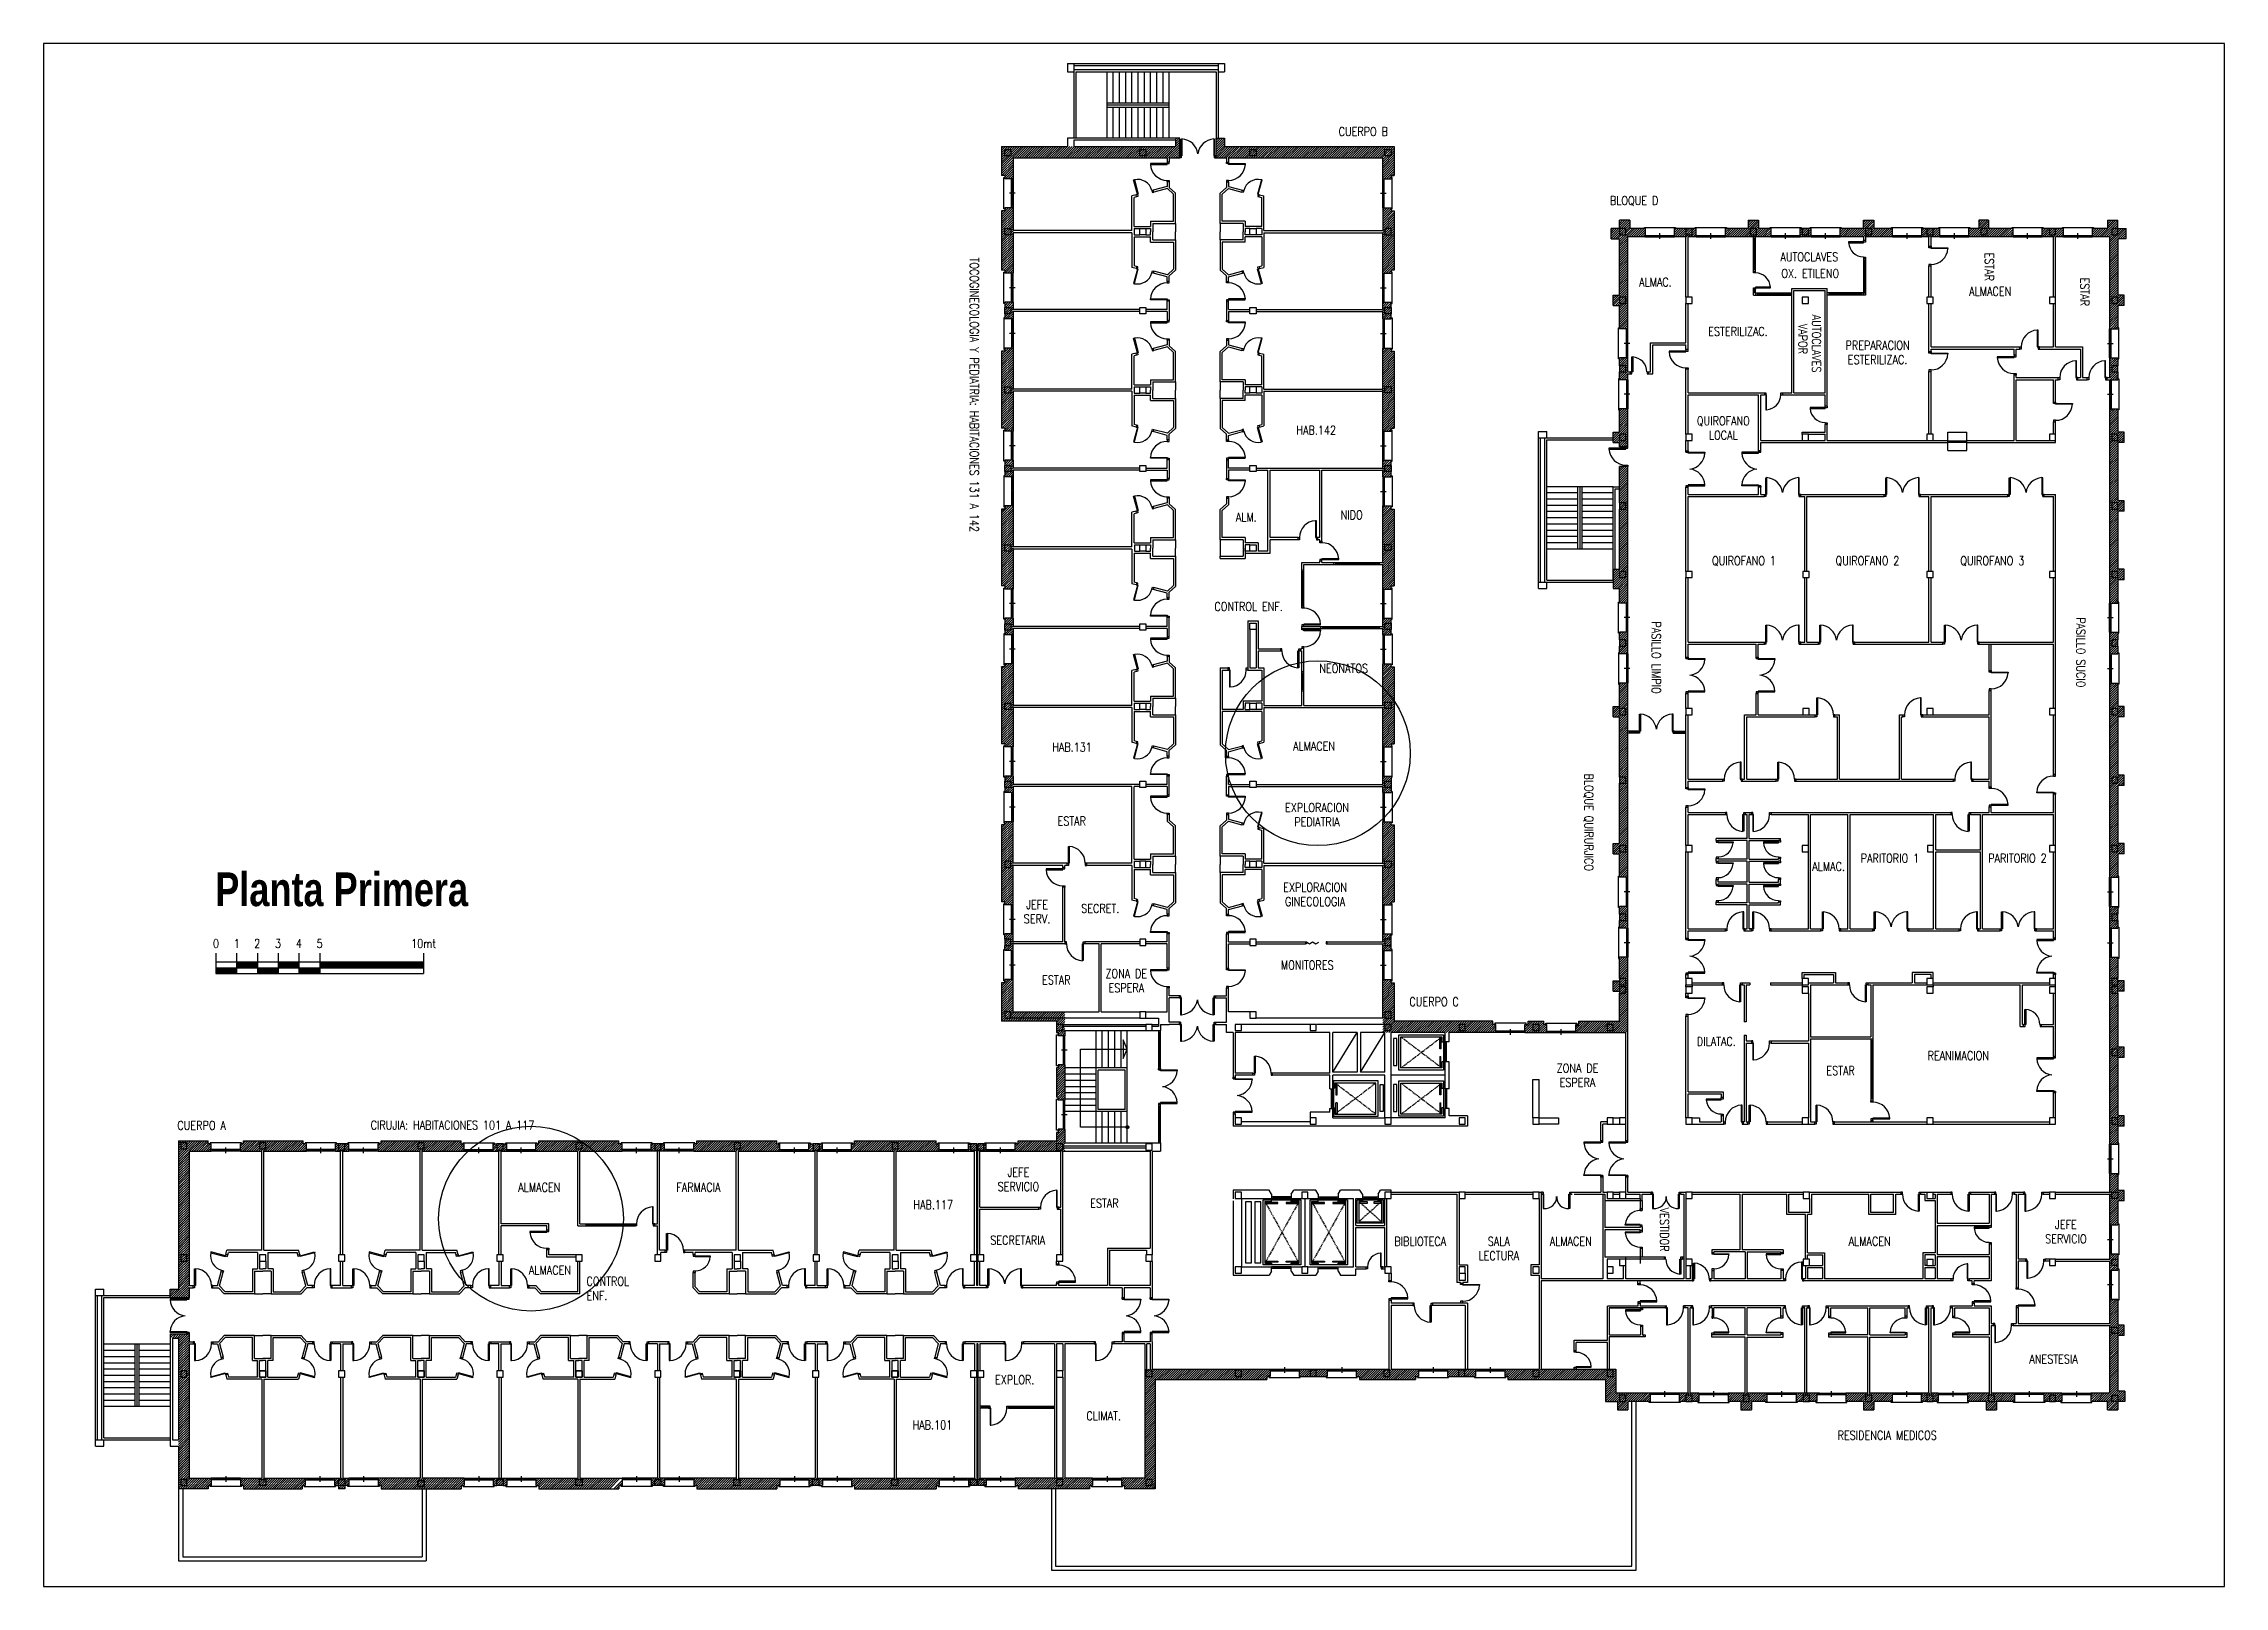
# Model space of a CAD drawing. Extents: x 0 to 420, y 0 to 297.
import ezdxf
from ezdxf.enums import TextEntityAlignment as Align

# ---------------------------------------------------------------- set-up
doc = ezdxf.new("R2010")
doc.units = 0
doc.header["$LTSCALE"] = 0.8
doc.header["$MEASUREMENT"] = 0
doc.linetypes.add('RAYITAS', pattern=[0.375, 0.25, -0.125])
doc.layers.get('0').update_dxf_attribs({"linetype": 'CONTINUOUS'})
for name, color, linetype in [('ALMACEN', 10, 'CONTINUOUS'), ('PLANTA-EDIFICIO', 7, 'CONTINUOUS'), ('USO-EDIFICIO', 7, 'CONTINUOUS')]:
    doc.layers.add(name, color=color, linetype=linetype)
doc.styles.add('ROMANS', font='ROMANS.shx', dxfattribs={"width": 0.8, "height": 1.7})
doc.styles.add('ROMANTICBOLD', font='romb____.pfb', dxfattribs={"width": 0.8, "height": 5})

msp = doc.modelspace()

# ---------------------------------------------------------------- texts
at = {"layer": 'PLANTA-EDIFICIO', "color": 7, "style": 'ROMANTICBOLD', "width": 0.8}
msp.add_text('Planta Primera', height=6.5, dxfattribs=at).set_placement((33.05, 130.95))
at = {"layer": 'PLANTA-EDIFICIO', "color": 7, "style": 'ROMANS', "width": 0.8}
for s, p in [('0', (33.18, 122.91)), ('1', (37.2, 122.91)), ('2', (41.13, 122.91)), ('3', (45.15, 122.91)), ('4', (49.16, 122.91)), ('5', (53.17, 122.91)), ('10mt', (73.17, 122.91))]:
    msp.add_text(s, height=1.7, dxfattribs=at).set_placement(p, align=Align.CENTER)
at = {"layer": 'USO-EDIFICIO', "style": 'ROMANS', "width": 0.8}
for s, p in [('CUERPO B', (249.4, 279.22)), ('BLOQUE D', (301.65, 265.94)), ('CUERPO C', (263.05, 111.71)), ('CUERPO A', (25.77, 87.89)), ('CIRUJIA: HABITACIONES 101 A 117', (62.98, 87.95)), ('CONTROL', (104.55, 57.88)), ('ENF.', (104.55, 55.13))]:
    msp.add_text(s, height=1.7, dxfattribs=at).set_placement(p)
for s, p in [('AUTOCLAVES', (340.06, 255.1)), ('OX. ETILENO', (340.24, 251.91)), ('ALMAC.', (310.43, 250.24)), ('ALMACEN', (374.9, 248.46)), ('ESTERILIZAC.', (326.32, 240.74)), ('PREPARACION', (353.21, 238.07)), ('ESTERILIZAC.', (353.21, 235.31)), ('HAB.142', (245.09, 221.73)), ('QUIROFANO', (323.5, 223.52)), ('LOCAL', (323.5, 220.76)), ('ALM.', (231.64, 204.98)), ('NIDO', (251.93, 205.42)), ('QUIROFANO 1', (327.46, 196.61)), ('QUIROFANO 2', (351.26, 196.61)), ('QUIROFANO 3', (375.3, 196.61)), ('CONTROL ENF.', (232.08, 187.78)), ('NEONATOS', (250.39, 175.88)), ('HAB.131', (198.07, 160.72)), ('ALMACEN', (244.68, 160.9)), ('ESTAR', (198.01, 146.49)), ('EXPLORACION', (245.24, 149.08)), ('PEDIATRIA', (245.24, 146.32)), ('ALMAC.', (343.77, 137.75)), ('PARITORIO 1', (355.58, 139.33)), ('PARITORIO 2', (380.14, 139.33)), ('EXPLORACION', (244.87, 133.73)), ('JEFE', (191.33, 130.4)), ('SECRET.', (203.5, 129.65)), ('GINECOLOGIA', (244.87, 130.98)), ('SERV.', (191.33, 127.65)), ('ZONA DE', (208.52, 117.12)), ('MONITORES', (243.37, 118.76)), ('ESTAR', (195.04, 115.89)), ('ESPERA', (208.52, 114.37)), ('DILATAC.', (322.15, 104.06)), ('REANIMACION', (368.75, 101.33)), ('ZONA DE', (295.41, 98.91)), ('ESPERA', (295.41, 96.16)), ('ESTAR', (346.09, 98.44)), ('JEFE', (187.74, 78.86)), ('ALMACEN', (95.46, 75.98)), ('FARMACIA', (126.11, 75.98)), ('SERVICIO', (187.74, 76.11)), ('ESTAR', (204.3, 72.91)), ('SECRETARIA', (187.6, 65.79)), ('BIBLIOTECA', (265.12, 65.56)), ('SALA', (280.26, 65.56)), ('ALMACEN', (294.12, 65.59)), ('ALMACEN', (351.69, 65.59)), ('SERVICIO', (389.47, 66.05)), ('JEFE', (389.47, 68.8)), ('LECTURA', (280.26, 62.8)), ('ALMACEN', (97.52, 60.02)), ('ANESTESIA', (387.1, 42.9)), ('EXPLOR.', (187.02, 38.94)), ('CLIMAT.', (204.16, 31.97)), ('HAB.101', (171.18, 30.22)), ('RESIDENCIA MEDICOS', (355.06, 28.24))]:
    msp.add_text(s, height=1.7, dxfattribs=at).set_placement(p, align=Align.CENTER)
for s, p in [('ESTAR', (373.88, 254.04)), ('ESTAR', (392.26, 249.23)), ('AUTOCLAVES', (340.58, 239.25)), ('VAPOR', (337.97, 240.15)), ('VESTIDOR', (311.31, 68.68))]:
    msp.add_text(s, height=1.7, rotation=270, dxfattribs=at).set_placement(p, align=Align.CENTER)
for s, p in [('TOCOGINECOLOGIA Y PEDIATRIA: HABITACIONES 131 A 142', (178.4, 255.84)), ('PASILLO LIMPIO', (309.74, 185.77)), ('PASILLO SUCIO', (391.49, 186.57)), ('BLOQUE QUIRURJICO', (296.76, 156.49))]:
    msp.add_text(s, height=1.7, rotation=270, dxfattribs=at).set_placement(p)
at = {"layer": 'USO-EDIFICIO', "color": 7, "style": 'ROMANS', "width": 0.8}
msp.add_text('HAB.117', height=1.7, dxfattribs=at).set_placement((171.33, 72.62), align=Align.CENTER)

# ---------------------------------------------------------------- blocks, each defined once
blk = doc.blocks.new('*X12')
at = {"color": 0}
for p, q in [((26, 82.13), (29.67, 85.8)), ((26, 82.57), (29.23, 85.8)), ((26, 83.01), (28.79, 85.8)), ((26, 83.45), (28.35, 85.8)), ((26, 83.89), (27.91, 85.8)), ((26, 84.34), (27.46, 85.8)), ((26, 84.78), (27.02, 85.8)), ((26, 85.22), (26.58, 85.8)), ((26, 85.66), (26.14, 85.8)), ((28.12, 83.8), (30.12, 85.8)), ((28.56, 83.8), (30.56, 85.8)), ((29, 83.8), (31, 85.8)), ((29.44, 83.8), (31.44, 85.8)), ((29.88, 83.8), (31.7, 85.62)), ((30.33, 83.8), (31.73, 85.2)), ((30.77, 83.8), (32.17, 85.2)), ((31.21, 83.8), (32.3, 84.89)), ((31.65, 83.8), (32.3, 84.45)), ((32.09, 83.8), (32.3, 84.01)), ((37.9, 83.86), (39.84, 85.8)), ((37.9, 84.3), (39.4, 85.8)), ((37.9, 84.75), (38.35, 85.2)), ((37.9, 85.19), (37.91, 85.2)), ((38.28, 83.8), (40.28, 85.8)), ((38.5, 85.35), (38.95, 85.8)), ((38.5, 85.79), (38.51, 85.8)), ((38.72, 83.8), (40.72, 85.8)), ((39.16, 83.8), (41.16, 85.8)), ((39.61, 83.8), (41.61, 85.8)), ((40.05, 83.8), (42.05, 85.8)), ((40.49, 83.8), (42.49, 85.8)), ((40.93, 83.8), (42.93, 85.8)), ((41.37, 83.8), (43.37, 85.8)), ((41.82, 83.8), (43.82, 85.8)), ((42.26, 83.8), (44.26, 85.8)), ((42.7, 83.8), (44.7, 85.8)), ((43.14, 83.8), (45.14, 85.8)), ((43.58, 83.8), (45.58, 85.8)), ((44.03, 83.8), (46.03, 85.8)), ((44.47, 83.8), (46.47, 85.8)), ((44.91, 83.8), (46.91, 85.8)), ((45.35, 83.8), (47.35, 85.8)), ((45.79, 83.8), (47.79, 85.8)), ((46.23, 83.8), (48.23, 85.8)), ((46.68, 83.8), (48.68, 85.8)), ((47.12, 83.8), (49.12, 85.8)), ((47.56, 83.8), (49.56, 85.8)), ((48, 83.8), (50, 85.8)), ((48.44, 83.8), (50, 85.36)), ((48.89, 83.8), (50.29, 85.2)), ((49.33, 83.8), (50.6, 85.07)), ((49.77, 83.8), (50.6, 84.63)), ((50.21, 83.8), (50.6, 84.19)), ((56.2, 84.04), (57.36, 85.2)), ((56.2, 84.48), (56.92, 85.2)), ((56.2, 84.93), (56.47, 85.2)), ((56.4, 83.8), (57.8, 85.2)), ((56.84, 83.8), (58.24, 85.2)), ((57.28, 83.8), (58.68, 85.2)), ((57.73, 83.8), (58.8, 84.87)), ((58.17, 83.8), (58.8, 84.43)), ((64.4, 83.85), (66.35, 85.8)), ((64.4, 84.29), (65.91, 85.8)), ((64.4, 84.73), (64.87, 85.2)), ((64.4, 85.17), (64.43, 85.2)), ((64.8, 83.8), (66.8, 85.8)), ((65, 85.33), (65.47, 85.8)), ((65, 85.77), (65.03, 85.8)), ((65.24, 83.8), (67.24, 85.8)), ((65.68, 83.8), (67.68, 85.8)), ((66.12, 83.8), (68.12, 85.8)), ((66.56, 83.8), (68.56, 85.8)), ((67.01, 83.8), (69.01, 85.8)), ((67.45, 83.8), (69.45, 85.8)), ((67.89, 83.8), (69.89, 85.8)), ((68.33, 83.8), (70.33, 85.8)), ((68.77, 83.8), (70.77, 85.8)), ((69.22, 83.8), (71.22, 85.8)), ((69.66, 83.8), (71.66, 85.8)), ((70.1, 83.8), (72.1, 85.8)), ((70.54, 83.8), (72.54, 85.8)), ((70.98, 83.8), (72.98, 85.8)), ((71.43, 83.8), (73.43, 85.8)), ((71.87, 83.8), (73.87, 85.8)), ((72.31, 83.8), (74.31, 85.8)), ((72.75, 83.8), (74.75, 85.8)), ((73.19, 83.8), (75.19, 85.8)), ((73.64, 83.8), (75.64, 85.8)), ((74.08, 83.8), (76.08, 85.8)), ((74.52, 83.8), (76.52, 85.8)), ((74.96, 83.8), (76.96, 85.8)), ((75.4, 83.8), (77.4, 85.8)), ((75.85, 83.8), (77.85, 85.8)), ((76.29, 83.8), (78.29, 85.8)), ((76.73, 83.8), (78.73, 85.8)), ((77.17, 83.8), (79.17, 85.8)), ((77.61, 83.8), (79.61, 85.8)), ((78.05, 83.8), (80.05, 85.8)), ((78.5, 83.8), (80.4, 85.7)), ((78.94, 83.8), (80.4, 85.26)), ((79.38, 83.8), (80.78, 85.2)), ((79.82, 83.8), (81, 84.98)), ((80.26, 83.8), (81, 84.54)), ((80.71, 83.8), (81, 84.09)), ((86.6, 83.95), (87.85, 85.2)), ((86.6, 84.39), (87.41, 85.2)), ((86.6, 84.83), (86.97, 85.2)), ((86.89, 83.8), (88.29, 85.2)), ((87.34, 83.8), (88.74, 85.2)), ((87.78, 83.8), (89.18, 85.2)), ((88.22, 83.8), (89.2, 84.78)), ((88.66, 83.8), (89.2, 84.34)), ((94.8, 84.19), (96.41, 85.8)), ((94.8, 84.64), (95.36, 85.2)), ((94.8, 85.08), (94.92, 85.2)), ((94.85, 83.8), (96.85, 85.8)), ((95.29, 83.8), (97.29, 85.8)), ((95.4, 85.24), (95.96, 85.8)), ((95.4, 85.68), (95.52, 85.8)), ((95.73, 83.8), (97.73, 85.8)), ((96.17, 83.8), (98.17, 85.8)), ((96.62, 83.8), (98.62, 85.8)), ((97.06, 83.8), (99.06, 85.8)), ((97.5, 83.8), (99.5, 85.8)), ((97.94, 83.8), (99.94, 85.8)), ((98.38, 83.8), (100.38, 85.8)), ((98.83, 83.8), (100.83, 85.8)), ((99.27, 83.8), (101.27, 85.8)), ((99.71, 83.8), (101.71, 85.8)), ((100.15, 83.8), (102.15, 85.8)), ((100.59, 83.8), (102.59, 85.8)), ((101.04, 83.8), (103.04, 85.8)), ((101.48, 83.8), (103.48, 85.8)), ((101.92, 83.8), (103.92, 85.8)), ((102.36, 83.8), (104.36, 85.8)), ((102.8, 83.8), (104.8, 85.8)), ((103.25, 83.8), (105.25, 85.8)), ((103.69, 83.8), (105.69, 85.8)), ((104.13, 83.8), (106.13, 85.8)), ((104.57, 83.8), (106.57, 85.8)), ((105.01, 83.8), (107.01, 85.8)), ((105.46, 83.8), (107.46, 85.8)), ((105.9, 83.8), (107.9, 85.8)), ((106.34, 83.8), (108.34, 85.8)), ((106.78, 83.8), (108.78, 85.8)), ((107.22, 83.8), (109.22, 85.8)), ((107.66, 83.8), (109.66, 85.8)), ((108.11, 83.8), (110.11, 85.8)), ((108.55, 83.8), (110.55, 85.8)), ((108.99, 83.8), (110.8, 85.61)), ((109.43, 83.8), (110.83, 85.2)), ((109.87, 83.8), (111.27, 85.2)), ((110.32, 83.8), (111.4, 84.88)), ((110.76, 83.8), (111.4, 84.44)), ((117, 83.85), (118.35, 85.2)), ((117, 84.3), (117.9, 85.2)), ((117, 84.74), (117.46, 85.2)), ((117, 85.18), (117.02, 85.2)), ((117.39, 83.8), (118.79, 85.2)), ((117.83, 83.8), (119.23, 85.2)), ((118.27, 83.8), (119.6, 85.13)), ((118.71, 83.8), (119.6, 84.69)), ((119.16, 83.8), (119.6, 84.24)), ((125.2, 84.1), (126.9, 85.8)), ((125.2, 84.54), (126.46, 85.8)), ((125.2, 84.98), (125.42, 85.2)), ((125.34, 83.8), (127.34, 85.8)), ((125.78, 83.8), (127.78, 85.8)), ((125.8, 85.58), (126.02, 85.8)), ((126.23, 83.8), (128.23, 85.8)), ((126.67, 83.8), (128.67, 85.8)), ((127.11, 83.8), (129.11, 85.8)), ((127.55, 83.8), (129.55, 85.8)), ((127.99, 83.8), (129.99, 85.8)), ((128.44, 83.8), (130.44, 85.8)), ((128.88, 83.8), (130.88, 85.8)), ((129.32, 83.8), (131.32, 85.8)), ((129.76, 83.8), (131.76, 85.8)), ((130.2, 83.8), (132.2, 85.8)), ((130.65, 83.8), (132.65, 85.8)), ((131.09, 83.8), (133.09, 85.8)), ((131.53, 83.8), (133.53, 85.8)), ((131.97, 83.8), (133.97, 85.8)), ((132.41, 83.8), (134.41, 85.8)), ((132.86, 83.8), (134.86, 85.8)), ((133.3, 83.8), (135.3, 85.8)), ((133.74, 83.8), (135.74, 85.8)), ((134.18, 83.8), (136.18, 85.8)), ((134.62, 83.8), (136.62, 85.8)), ((135.07, 83.8), (137.07, 85.8)), ((135.51, 83.8), (137.51, 85.8)), ((135.95, 83.8), (137.95, 85.8)), ((136.39, 83.8), (138.39, 85.8)), ((136.83, 83.8), (138.83, 85.8)), ((137.27, 83.8), (139.27, 85.8)), ((137.72, 83.8), (139.72, 85.8)), ((138.16, 83.8), (140.16, 85.8)), ((138.6, 83.8), (140.6, 85.8)), ((139.04, 83.8), (141.04, 85.8)), ((139.48, 83.8), (141.2, 85.52)), ((139.93, 83.8), (141.33, 85.2)), ((140.37, 83.8), (141.77, 85.2)), ((140.81, 83.8), (141.8, 84.79)), ((141.25, 83.8), (141.8, 84.35)), ((147.4, 85.09), (147.51, 85.2)), ((147.4, 84.64), (147.96, 85.2)), ((147.4, 84.2), (148.4, 85.2)), ((147.44, 83.8), (148.84, 85.2)), ((147.88, 83.8), (149.28, 85.2)), ((148.32, 83.8), (149.72, 85.2)), ((148.77, 83.8), (150, 85.03)), ((149.21, 83.8), (150, 84.59)), ((149.65, 83.8), (150, 84.15)), ((155.6, 84.45), (156.95, 85.8)), ((155.6, 84.01), (157.39, 85.8)), ((155.6, 84.89), (155.91, 85.2)), ((155.84, 83.8), (157.84, 85.8)), ((156.2, 85.49), (156.51, 85.8)), ((156.28, 83.8), (158.28, 85.8)), ((156.72, 83.8), (158.72, 85.8)), ((157.16, 83.8), (159.16, 85.8)), ((157.6, 83.8), (159.6, 85.8)), ((158.05, 83.8), (160.05, 85.8)), ((158.49, 83.8), (160.49, 85.8)), ((158.93, 83.8), (160.93, 85.8)), ((159.37, 83.8), (161.37, 85.8)), ((159.81, 83.8), (161.81, 85.8)), ((160.26, 83.8), (162.26, 85.8)), ((160.7, 83.8), (162.7, 85.8)), ((161.14, 83.8), (163.14, 85.8)), ((161.58, 83.8), (163.58, 85.8)), ((162.02, 83.8), (164.02, 85.8)), ((162.47, 83.8), (164.47, 85.8)), ((162.91, 83.8), (164.91, 85.8)), ((163.35, 83.8), (165.35, 85.8)), ((163.79, 83.8), (165.79, 85.8)), ((164.23, 83.8), (166.23, 85.8)), ((164.68, 83.8), (166.68, 85.8)), ((165.12, 83.8), (167.12, 85.8)), ((165.56, 83.8), (167.56, 85.8)), ((166, 83.8), (168, 85.8)), ((166.44, 83.8), (168.44, 85.8)), ((166.89, 83.8), (168.89, 85.8)), ((167.33, 83.8), (169.33, 85.8)), ((167.77, 83.8), (169.77, 85.8)), ((168.21, 83.8), (170.21, 85.8)), ((168.65, 83.8), (170.65, 85.8)), ((169.09, 83.8), (171.09, 85.8)), ((169.54, 83.8), (171.54, 85.8)), ((169.98, 83.8), (171.9, 85.72)), ((170.42, 83.8), (171.9, 85.28)), ((170.86, 83.8), (172.26, 85.2)), ((171.3, 83.8), (172.5, 85)), ((171.75, 83.8), (172.5, 84.55)), ((172.19, 83.8), (172.5, 84.11)), ((178.1, 84.85), (178.45, 85.2)), ((178.1, 84.41), (178.89, 85.2)), ((178.1, 83.97), (179.33, 85.2)), ((178.38, 83.8), (179.78, 85.2)), ((178.82, 83.8), (180.22, 85.2)), ((179.26, 83.8), (180.66, 85.2)), ((179.7, 83.8), (181.1, 85.2)), ((180.14, 83.8), (181.5, 85.16)), ((180.59, 83.8), (181.5, 84.71)), ((181.03, 83.8), (181.5, 84.27)), ((187.1, 84.57), (188.33, 85.8)), ((187.1, 84.13), (188.77, 85.8)), ((187.1, 85.01), (187.29, 85.2)), ((187.21, 83.8), (189.21, 85.8)), ((187.66, 83.8), (189.66, 85.8)), ((187.7, 85.61), (187.89, 85.8)), ((188.1, 83.8), (190.1, 85.8)), ((188.54, 83.8), (190.54, 85.8)), ((188.98, 83.8), (190.98, 85.8)), ((189.42, 83.8), (191.42, 85.8)), ((189.87, 83.8), (191.87, 85.8)), ((190.31, 83.8), (192.31, 85.8)), ((190.75, 83.8), (192.75, 85.8)), ((191.19, 83.8), (193.19, 85.8)), ((191.63, 83.8), (193.63, 85.8)), ((192.08, 83.8), (194.08, 85.8)), ((192.52, 83.8), (194.52, 85.8)), ((192.96, 83.8), (194.96, 85.8)), ((193.4, 83.8), (196.7, 87.1)), ((193.84, 83.8), (196.7, 86.66)), ((194.29, 83.8), (196.7, 86.21)), ((194.73, 83.8), (196.7, 85.77)), ((195.1, 86.82), (196.28, 88)), ((195.1, 86.38), (196.7, 87.98)), ((195.1, 85.94), (196.7, 87.54)), ((195.1, 87.27), (195.23, 87.4)), ((195.17, 83.8), (196.7, 85.33)), ((195.42, 87.58), (195.83, 88)), ((195.61, 83.8), (196.7, 84.89)), ((196.05, 83.8), (196.7, 84.45)), ((196.5, 83.8), (196.7, 84)), ((26, 81.68), (28, 83.68)), ((26, 81.24), (28, 83.24)), ((26, 80.8), (28, 82.8)), ((26, 80.36), (28, 82.36)), ((26, 79.92), (28, 81.92)), ((26, 79.47), (28, 81.47)), ((26, 79.03), (28, 81.03)), ((26, 78.59), (28, 80.59)), ((26, 78.15), (28, 80.15)), ((58.61, 83.8), (58.8, 83.99)), ((89.1, 83.8), (89.2, 83.9)), ((111.2, 83.8), (111.4, 84)), ((119.6, 83.8), (119.6, 83.8)), ((141.69, 83.8), (141.8, 83.91)), ((181.47, 83.8), (181.5, 83.83)), ((26, 77.71), (28, 79.71)), ((26, 77.27), (28, 79.27)), ((26, 76.82), (28, 78.82)), ((26, 76.38), (28, 78.38)), ((26, 75.94), (28, 77.94)), ((26, 75.5), (28, 77.5)), ((26, 75.06), (28, 77.06)), ((26, 74.61), (28, 76.61)), ((26, 74.17), (28, 76.17)), ((26, 73.73), (28, 75.73)), ((26, 73.29), (28, 75.29)), ((26, 72.85), (28, 74.85)), ((26, 72.4), (28, 74.4)), ((26, 71.96), (28, 73.96)), ((26, 71.52), (28, 73.52)), ((26, 71.08), (28, 73.08)), ((26, 70.64), (28, 72.64)), ((26, 70.19), (28, 72.19)), ((26, 69.75), (28, 71.75)), ((26, 69.31), (28, 71.31)), ((26, 68.87), (28, 70.87)), ((26, 68.43), (28, 70.43)), ((26, 67.98), (28, 69.98)), ((26, 67.54), (28, 69.54)), ((26, 67.1), (28, 69.1)), ((26, 66.66), (28, 68.66)), ((26, 66.22), (28, 68.22)), ((26, 65.77), (28, 67.77)), ((26, 65.33), (28, 67.33)), ((26, 64.89), (28, 66.89)), ((26, 64.45), (28, 66.45)), ((26, 64.01), (28, 66.01)), ((26, 63.57), (28, 65.57)), ((26, 63.12), (28, 65.12)), ((26, 62.68), (28, 64.68)), ((26, 62.24), (28, 64.24)), ((26, 61.8), (28, 63.8)), ((26, 61.36), (28, 63.36)), ((24.66, 55.6), (28, 58.94)), ((26, 60.91), (28, 62.91)), ((26, 60.47), (28, 62.47)), ((26, 60.03), (28, 62.03)), ((26, 59.59), (28, 61.59)), ((26, 59.15), (28, 61.15)), ((26, 58.7), (28, 60.7)), ((26, 58.26), (28, 60.26)), ((26, 57.82), (28, 59.82)), ((26, 57.38), (28, 59.38)), ((24.4, 55.78), (25.82, 57.2)), ((24.4, 56.22), (25.38, 57.2)), ((24.4, 56.66), (24.94, 57.2)), ((24.4, 57.1), (24.5, 57.2)), ((25.11, 55.6), (28, 58.49)), ((25.55, 55.6), (28, 58.05)), ((25.99, 55.6), (28, 57.61)), ((26.43, 55.6), (28, 57.17)), ((26.87, 55.6), (28, 56.73)), ((27.32, 55.6), (28, 56.28)), ((27.76, 55.6), (28, 55.84)), ((24.4, 47.82), (25.18, 48.6)), ((24.4, 48.26), (24.74, 48.6)), ((24.82, 47.8), (25.62, 48.6)), ((25.26, 47.8), (26.06, 48.6)), ((25.7, 47.8), (26.5, 48.6)), ((26, 46.77), (27.83, 48.6)), ((26, 47.21), (27.39, 48.6)), ((26, 47.66), (26.94, 48.6)), ((26, 46.33), (28, 48.33)), ((26, 45.89), (28, 47.89)), ((26, 45.45), (28, 47.45)), ((26, 45), (28, 47)), ((26, 44.56), (28, 46.56)), ((26, 44.12), (28, 46.12)), ((26, 43.68), (28, 45.68)), ((26, 43.24), (28, 45.24)), ((26, 42.79), (28, 44.79)), ((26, 42.35), (28, 44.35)), ((26, 41.91), (28, 43.91)), ((26, 41.47), (28, 43.47)), ((26, 41.03), (28, 43.03)), ((26, 40.58), (28, 42.58)), ((26, 40.14), (28, 42.14)), ((26, 39.7), (28, 41.7)), ((26, 39.26), (28, 41.26)), ((26, 38.82), (28, 40.82)), ((26, 38.37), (28, 40.37)), ((26, 37.93), (28, 39.93)), ((26, 37.49), (28, 39.49)), ((26, 37.05), (28, 39.05)), ((26, 36.61), (28, 38.61)), ((26, 36.16), (28, 38.16)), ((26, 35.72), (28, 37.72)), ((26, 35.28), (28, 37.28)), ((26, 34.84), (28, 36.84)), ((26, 34.4), (28, 36.4)), ((26, 33.95), (28, 35.95)), ((26, 33.51), (28, 35.51)), ((26, 33.07), (28, 35.07)), ((26, 32.63), (28, 34.63)), ((26, 32.19), (28, 34.19)), ((26, 31.75), (28, 33.75)), ((26, 31.3), (28, 33.3)), ((26, 30.86), (28, 32.86)), ((26, 30.42), (28, 32.42)), ((26, 29.98), (28, 31.98)), ((26, 29.54), (28, 31.54)), ((26, 29.09), (28, 31.09)), ((26, 28.65), (28, 30.65)), ((26, 28.21), (28, 30.21)), ((26, 27.77), (28, 29.77)), ((26, 27.33), (28, 29.33)), ((26, 26.88), (28, 28.88)), ((26, 26.44), (28, 28.44)), ((26, 26), (28, 28)), ((26, 25.56), (28, 27.56)), ((26, 25.12), (28, 27.12)), ((26, 24.67), (28, 26.67)), ((26, 24.23), (28, 26.23)), ((26, 23.79), (28, 25.79)), ((26, 23.35), (28, 25.35)), ((26, 22.91), (28, 24.91)), ((26, 22.46), (28, 24.46)), ((26, 22.02), (28, 24.02)), ((26, 21.58), (28, 23.58)), ((26, 21.14), (28, 23.14)), ((26, 20.7), (28, 22.7)), ((26, 20.25), (28, 22.25)), ((26, 19.81), (28, 21.81)), ((26, 19.37), (28, 21.37)), ((26, 18.93), (28, 20.93)), ((26.31, 18.8), (28.31, 20.8)), ((26.75, 18.8), (28.75, 20.8)), ((27.2, 18.8), (29.2, 20.8)), ((27.64, 18.8), (29.64, 20.8)), ((28.08, 18.8), (30.08, 20.8)), ((28.52, 18.8), (30.52, 20.8)), ((28.96, 18.8), (30.96, 20.8)), ((29.41, 18.8), (31.41, 20.8)), ((29.85, 18.8), (31.85, 20.8)), ((30.29, 18.8), (32.29, 20.8)), ((30.73, 18.8), (32.3, 20.37)), ((31.17, 18.8), (31.7, 19.33)), ((31.62, 18.8), (31.7, 18.88)), ((31.77, 19.4), (32.3, 19.93)), ((32.22, 19.4), (32.3, 19.48)), ((37.9, 19.78), (38.92, 20.8)), ((37.9, 20.22), (38.48, 20.8)), ((37.9, 20.66), (38.04, 20.8)), ((37.96, 19.4), (39.36, 20.8)), ((38.4, 19.4), (39.8, 20.8)), ((38.5, 19.05), (40.25, 20.8)), ((38.69, 18.8), (40.69, 20.8)), ((39.13, 18.8), (41.13, 20.8)), ((39.57, 18.8), (41.57, 20.8)), ((40.01, 18.8), (42.01, 20.8)), ((40.46, 18.8), (42.46, 20.8)), ((40.9, 18.8), (42.9, 20.8)), ((41.34, 18.8), (43.34, 20.8)), ((41.78, 18.8), (43.78, 20.8)), ((42.22, 18.8), (44.22, 20.8)), ((42.66, 18.8), (44.66, 20.8)), ((43.11, 18.8), (45.11, 20.8)), ((43.55, 18.8), (45.55, 20.8)), ((43.99, 18.8), (45.99, 20.8)), ((44.43, 18.8), (46.43, 20.8)), ((44.87, 18.8), (46.87, 20.8)), ((45.32, 18.8), (47.32, 20.8)), ((45.76, 18.8), (47.76, 20.8)), ((46.2, 18.8), (48.2, 20.8)), ((46.64, 18.8), (48.64, 20.8)), ((47.08, 18.8), (49.08, 20.8)), ((47.53, 18.8), (49.53, 20.8)), ((47.97, 18.8), (49.97, 20.8)), ((48.41, 18.8), (50.4, 20.79)), ((48.85, 18.8), (50.4, 20.35)), ((49.29, 18.8), (49.8, 19.31)), ((49.74, 18.8), (49.8, 18.86)), ((49.89, 19.4), (50.4, 19.91)), ((50.34, 19.4), (50.4, 19.46)), ((56, 19.76), (57.04, 20.8)), ((56, 20.2), (56.6, 20.8)), ((56, 20.64), (56.16, 20.8)), ((56.08, 19.4), (57.48, 20.8)), ((56.52, 19.4), (57.92, 20.8)), ((56.8, 19.23), (58.37, 20.8)), ((56.81, 18.8), (58.8, 20.79)), ((57.25, 18.8), (58.8, 20.35)), ((57.69, 18.8), (58, 19.11)), ((58.29, 19.4), (58.8, 19.91)), ((58.73, 19.4), (58.8, 19.47)), ((64.4, 19.76), (65.44, 20.8)), ((64.4, 20.21), (64.99, 20.8)), ((64.4, 20.65), (64.55, 20.8)), ((64.48, 19.4), (65.88, 20.8)), ((64.92, 19.4), (66.32, 20.8)), ((65, 19.04), (66.76, 20.8)), ((65.2, 18.8), (67.2, 20.8)), ((65.65, 18.8), (67.65, 20.8)), ((66.09, 18.8), (68.09, 20.8)), ((66.53, 18.8), (68.53, 20.8)), ((66.97, 18.8), (68.97, 20.8)), ((67.41, 18.8), (69.41, 20.8)), ((67.86, 18.8), (69.86, 20.8)), ((68.3, 18.8), (70.3, 20.8)), ((68.74, 18.8), (70.74, 20.8)), ((69.18, 18.8), (71.18, 20.8)), ((69.62, 18.8), (71.62, 20.8)), ((70.07, 18.8), (72.07, 20.8)), ((70.51, 18.8), (72.51, 20.8)), ((70.95, 18.8), (72.95, 20.8)), ((71.39, 18.8), (73.39, 20.8)), ((71.83, 18.8), (73.83, 20.8)), ((72.27, 18.8), (74.27, 20.8)), ((72.72, 18.8), (74.72, 20.8)), ((73.16, 18.8), (75.16, 20.8)), ((73.6, 18.8), (75.6, 20.8)), ((74.04, 18.8), (76.04, 20.8)), ((74.48, 18.8), (76.48, 20.8)), ((74.93, 18.8), (76.93, 20.8)), ((75.37, 18.8), (77.37, 20.8)), ((75.81, 18.8), (77.81, 20.8)), ((76.25, 18.8), (78.25, 20.8)), ((76.69, 18.8), (78.69, 20.8)), ((77.14, 18.8), (79.14, 20.8)), ((77.58, 18.8), (79.58, 20.8)), ((78.02, 18.8), (80.02, 20.8)), ((78.46, 18.8), (80.46, 20.8)), ((78.9, 18.8), (80.9, 20.8)), ((79.35, 18.8), (81, 20.45)), ((79.79, 18.8), (81, 20.01)), ((80.23, 18.8), (80.4, 18.97)), ((80.83, 19.4), (81, 19.57)), ((86.6, 20.75), (86.65, 20.8)), ((86.6, 20.31), (87.09, 20.8)), ((86.6, 19.87), (87.53, 20.8)), ((86.6, 19.42), (87.98, 20.8)), ((87.02, 19.4), (88.42, 20.8)), ((87.46, 19.4), (88.86, 20.8)), ((87.9, 19.4), (89.2, 20.7)), ((88.34, 19.4), (89.2, 20.26)), ((88.78, 19.4), (89.2, 19.82)), ((94.8, 20.55), (95.05, 20.8)), ((94.8, 20.11), (95.49, 20.8)), ((94.8, 19.67), (95.93, 20.8)), ((94.97, 19.4), (96.37, 20.8)), ((95.4, 19.39), (96.81, 20.8)), ((95.4, 18.94), (97.26, 20.8)), ((95.7, 18.8), (97.7, 20.8)), ((96.14, 18.8), (98.14, 20.8)), ((96.58, 18.8), (98.58, 20.8)), ((97.02, 18.8), (99.02, 20.8)), ((97.47, 18.8), (99.47, 20.8)), ((97.91, 18.8), (99.91, 20.8)), ((98.35, 18.8), (100.35, 20.8)), ((98.79, 18.8), (100.79, 20.8)), ((99.23, 18.8), (101.23, 20.8)), ((99.68, 18.8), (101.68, 20.8)), ((100.12, 18.8), (102.12, 20.8)), ((100.56, 18.8), (102.56, 20.8)), ((101, 18.8), (103, 20.8)), ((101.44, 18.8), (103.44, 20.8)), ((101.89, 18.8), (103.89, 20.8)), ((102.33, 18.8), (104.33, 20.8)), ((102.77, 18.8), (104.77, 20.8)), ((103.21, 18.8), (105.21, 20.8)), ((103.65, 18.8), (105.65, 20.8)), ((104.09, 18.8), (106.09, 20.8)), ((104.54, 18.8), (106.54, 20.8)), ((104.98, 18.8), (106.98, 20.8)), ((105.42, 18.8), (107.42, 20.8)), ((105.86, 18.8), (107.86, 20.8)), ((106.3, 18.8), (108.3, 20.8)), ((106.75, 18.8), (108.75, 20.8)), ((107.19, 18.8), (109.19, 20.8)), ((107.63, 18.8), (109.63, 20.8)), ((108.07, 18.8), (110.07, 20.8)), ((108.51, 18.8), (110.51, 20.8)), ((108.96, 18.8), (110.96, 20.8)), ((109.84, 18.8), (111.4, 20.36)), ((110.28, 18.8), (110.8, 19.32)), ((110.72, 18.8), (110.8, 18.88)), ((110.88, 19.4), (111.4, 19.92)), ((111.32, 19.4), (111.4, 19.48)), ((117, 20.66), (117.14, 20.8)), ((117, 20.21), (117.59, 20.8)), ((117, 19.77), (118.03, 20.8)), ((117.07, 19.4), (118.47, 20.8)), ((117.51, 19.4), (118.91, 20.8)), ((117.95, 19.4), (119.35, 20.8)), ((118.39, 19.4), (119.6, 20.61)), ((118.84, 19.4), (119.6, 20.16)), ((119.28, 19.4), (119.6, 19.72)), ((125.2, 20.46), (125.54, 20.8)), ((125.2, 20.02), (125.98, 20.8)), ((125.2, 19.58), (126.42, 20.8)), ((125.47, 19.4), (126.87, 20.8)), ((125.8, 19.29), (127.31, 20.8)), ((125.8, 18.85), (127.75, 20.8)), ((126.19, 18.8), (128.19, 20.8)), ((126.63, 18.8), (128.63, 20.8)), ((127.08, 18.8), (129.08, 20.8)), ((127.52, 18.8), (129.52, 20.8)), ((127.96, 18.8), (129.96, 20.8)), ((128.4, 18.8), (130.4, 20.8)), ((128.84, 18.8), (130.84, 20.8)), ((129.29, 18.8), (131.29, 20.8)), ((129.73, 18.8), (131.73, 20.8)), ((130.17, 18.8), (132.17, 20.8)), ((130.61, 18.8), (132.61, 20.8)), ((131.05, 18.8), (133.05, 20.8)), ((131.5, 18.8), (133.5, 20.8)), ((131.94, 18.8), (133.94, 20.8)), ((132.38, 18.8), (134.38, 20.8)), ((132.82, 18.8), (134.82, 20.8)), ((133.26, 18.8), (135.26, 20.8)), ((133.7, 18.8), (135.7, 20.8)), ((134.15, 18.8), (136.15, 20.8)), ((134.59, 18.8), (136.59, 20.8)), ((135.03, 18.8), (137.03, 20.8)), ((135.47, 18.8), (137.47, 20.8)), ((135.91, 18.8), (137.91, 20.8)), ((136.36, 18.8), (138.36, 20.8)), ((136.8, 18.8), (138.8, 20.8)), ((137.24, 18.8), (139.24, 20.8)), ((137.68, 18.8), (139.68, 20.8)), ((138.12, 18.8), (140.12, 20.8)), ((138.57, 18.8), (140.57, 20.8)), ((139.01, 18.8), (141.01, 20.8)), ((139.45, 18.8), (141.45, 20.8)), ((139.89, 18.8), (141.8, 20.71)), ((140.33, 18.8), (141.8, 20.27)), ((140.78, 18.8), (141.2, 19.22)), ((141.38, 19.4), (141.8, 19.82)), ((147.4, 20.56), (147.64, 20.8)), ((147.4, 20.12), (148.08, 20.8)), ((147.4, 19.68), (148.52, 20.8)), ((147.56, 19.4), (148.96, 20.8)), ((148.01, 19.4), (149.41, 20.8)), ((148.45, 19.4), (149.85, 20.8)), ((148.89, 19.4), (150, 20.51)), ((149.33, 19.4), (150, 20.07)), ((149.77, 19.4), (150, 19.63)), ((155.6, 20.37), (156.03, 20.8)), ((155.6, 19.92), (156.48, 20.8)), ((155.6, 19.48), (156.92, 20.8)), ((155.96, 19.4), (157.36, 20.8)), ((156.2, 19.2), (157.8, 20.8)), ((156.24, 18.8), (158.24, 20.8)), ((156.69, 18.8), (158.69, 20.8)), ((157.13, 18.8), (159.13, 20.8)), ((157.57, 18.8), (159.57, 20.8)), ((158.01, 18.8), (160.01, 20.8)), ((158.45, 18.8), (160.45, 20.8)), ((158.9, 18.8), (160.9, 20.8)), ((159.34, 18.8), (161.34, 20.8)), ((159.78, 18.8), (161.78, 20.8)), ((160.22, 18.8), (162.22, 20.8)), ((160.66, 18.8), (162.66, 20.8)), ((161.11, 18.8), (163.11, 20.8)), ((161.55, 18.8), (163.55, 20.8)), ((161.99, 18.8), (163.99, 20.8)), ((162.43, 18.8), (164.43, 20.8)), ((162.87, 18.8), (164.87, 20.8)), ((163.31, 18.8), (165.31, 20.8)), ((163.76, 18.8), (165.76, 20.8)), ((164.2, 18.8), (166.2, 20.8)), ((164.64, 18.8), (166.64, 20.8)), ((165.08, 18.8), (167.08, 20.8)), ((165.52, 18.8), (167.52, 20.8)), ((165.97, 18.8), (167.97, 20.8)), ((166.41, 18.8), (168.41, 20.8)), ((166.85, 18.8), (168.85, 20.8)), ((167.29, 18.8), (169.29, 20.8)), ((167.73, 18.8), (169.73, 20.8)), ((168.18, 18.8), (170.18, 20.8)), ((168.62, 18.8), (170.62, 20.8)), ((169.06, 18.8), (171.06, 20.8)), ((169.5, 18.8), (171.5, 20.8)), ((169.94, 18.8), (171.94, 20.8)), ((170.39, 18.8), (172.39, 20.8)), ((170.83, 18.8), (172.5, 20.47)), ((171.27, 18.8), (172.5, 20.03)), ((171.71, 18.8), (171.9, 18.99)), ((172.31, 19.4), (172.5, 19.59)), ((178.1, 20.77), (178.13, 20.8)), ((178.1, 20.33), (178.57, 20.8)), ((178.1, 19.88), (179.02, 20.8)), ((178.1, 19.44), (179.46, 20.8)), ((178.49, 19.4), (179.9, 20.8)), ((178.94, 19.4), (180.34, 20.8)), ((179.38, 19.4), (180.78, 20.8)), ((179.82, 19.4), (181.22, 20.8)), ((180.26, 19.4), (181.5, 20.63)), ((180.71, 19.4), (181.5, 20.19)), ((181.15, 19.4), (181.5, 19.75)), ((187.1, 20.49), (187.41, 20.8)), ((187.1, 20.05), (187.85, 20.8)), ((187.1, 19.6), (188.3, 20.8)), ((187.34, 19.4), (188.74, 20.8)), ((187.7, 19.32), (189.18, 20.8)), ((187.7, 18.88), (189.62, 20.8)), ((188.06, 18.8), (190.06, 20.8)), ((188.51, 18.8), (190.51, 20.8)), ((188.95, 18.8), (190.95, 20.8)), ((189.39, 18.8), (191.39, 20.8)), ((189.83, 18.8), (191.83, 20.8)), ((190.27, 18.8), (192.27, 20.8)), ((190.72, 18.8), (192.72, 20.8)), ((191.16, 18.8), (193.16, 20.8)), ((191.6, 18.8), (193.6, 20.8)), ((192.04, 18.8), (194.04, 20.8)), ((192.48, 18.8), (194.48, 20.8)), ((192.93, 18.8), (194.93, 20.8)), ((193.37, 18.8), (195.37, 20.8)), ((193.81, 18.8), (195.81, 20.8)), ((194.25, 18.8), (196.25, 20.8)), ((194.69, 18.8), (196.69, 20.8)), ((195.13, 18.8), (197.13, 20.8)), ((195.58, 18.8), (197.58, 20.8)), ((196.02, 18.8), (198.02, 20.8)), ((196.46, 18.8), (198.46, 20.8)), ((196.9, 18.8), (198.9, 20.8)), ((197.34, 18.8), (199.34, 20.8)), ((197.79, 18.8), (199.79, 20.8)), ((198.23, 18.8), (200.23, 20.8)), ((198.67, 18.8), (200.67, 20.8)), ((199.11, 18.8), (201.11, 20.8)), ((199.55, 18.8), (201.55, 20.8)), ((200, 18.8), (202, 20.8)), ((200.44, 18.8), (202, 20.36)), ((200.88, 18.8), (201.4, 19.32)), ((201.32, 18.8), (201.4, 18.88)), ((201.48, 19.4), (202, 19.92)), ((201.92, 19.4), (202, 19.48))]:
    blk.add_line(p, q, dxfattribs=at)
blk = doc.blocks.new('*X13')
at = {"color": 0}
for p, q in [((184.5, 272.89), (188.81, 277.2)), ((184.5, 273.33), (188.37, 277.2)), ((184.5, 273.77), (187.93, 277.2)), ((184.5, 274.21), (187.49, 277.2)), ((184.5, 274.66), (187.04, 277.2)), ((184.5, 275.1), (186.6, 277.2)), ((184.5, 275.54), (186.16, 277.2)), ((184.5, 275.98), (185.72, 277.2)), ((184.5, 276.42), (185.28, 277.2)), ((184.5, 276.87), (184.83, 277.2)), ((187.05, 275), (189.25, 277.2)), ((187.5, 275), (189.7, 277.2)), ((187.94, 275), (190.14, 277.2)), ((188.38, 275), (190.58, 277.2)), ((188.82, 275), (191.02, 277.2)), ((189.26, 275), (191.46, 277.2)), ((189.71, 275), (191.91, 277.2)), ((190.15, 275), (192.35, 277.2)), ((190.59, 275), (192.79, 277.2)), ((191.03, 275), (193.23, 277.2)), ((191.47, 275), (193.67, 277.2)), ((191.91, 275), (194.11, 277.2)), ((192.36, 275), (194.56, 277.2)), ((192.8, 275), (195, 277.2)), ((193.24, 275), (195.44, 277.2)), ((193.68, 275), (195.88, 277.2)), ((194.12, 275), (196.32, 277.2)), ((194.57, 275), (196.77, 277.2)), ((195.01, 275), (197.21, 277.2)), ((195.45, 275), (197.65, 277.2)), ((195.89, 275), (198.09, 277.2)), ((196.33, 275), (198.53, 277.2)), ((196.78, 275), (198.98, 277.2)), ((197.22, 275), (199.42, 277.2)), ((197.66, 275), (199.86, 277.2)), ((198.1, 275), (200.3, 277.2)), ((198.54, 275), (200.74, 277.2)), ((198.99, 275), (201.19, 277.2)), ((199.43, 275), (201.63, 277.2)), ((199.87, 275), (202.07, 277.2)), ((200.31, 275), (202.51, 277.2)), ((200.75, 275), (202.95, 277.2)), ((201.2, 275), (203.4, 277.2)), ((201.64, 275), (203.84, 277.2)), ((202.08, 275), (204.28, 277.2)), ((202.52, 275), (204.72, 277.2)), ((202.96, 275), (205.16, 277.2)), ((203.41, 275), (205.61, 277.2)), ((203.85, 275), (206.05, 277.2)), ((204.29, 275), (206.49, 277.2)), ((204.73, 275), (206.93, 277.2)), ((205.17, 275), (207.37, 277.2)), ((205.62, 275), (207.82, 277.2)), ((206.06, 275), (208.26, 277.2)), ((206.5, 275), (208.7, 277.2)), ((206.94, 275), (209.14, 277.2)), ((207.38, 275), (209.58, 277.2)), ((207.82, 275), (210.02, 277.2)), ((208.27, 275), (210.47, 277.2)), ((208.71, 275), (210.91, 277.2)), ((209.15, 275), (211.35, 277.2)), ((209.59, 275), (211.79, 277.2)), ((210.03, 275), (212.23, 277.2)), ((210.48, 275), (212.68, 277.2)), ((210.92, 275), (213.12, 277.2)), ((211.36, 275), (213.56, 277.2)), ((211.8, 275), (214, 277.2)), ((212.24, 275), (214.44, 277.2)), ((212.69, 275), (214.89, 277.2)), ((213.13, 275), (215.33, 277.2)), ((213.57, 275), (215.77, 277.2)), ((214.01, 275), (216.21, 277.2)), ((214.45, 275), (216.65, 277.2)), ((214.9, 275), (217.1, 277.2)), ((215.34, 275), (217.54, 277.2)), ((215.78, 275), (217.98, 277.2)), ((216.22, 275), (218.8, 277.58)), ((218, 278.1), (218.7, 278.8)), ((218, 278.55), (218.25, 278.8)), ((218, 277.66), (218.8, 278.46)), ((218, 277.22), (218.8, 278.02)), ((225.8, 277.51), (227.09, 278.8)), ((225.8, 277.95), (226.65, 278.8)), ((225.8, 278.39), (226.21, 278.8)), ((225.8, 277.07), (227.4, 278.67)), ((225.8, 276.62), (227.4, 278.22)), ((225.8, 276.18), (227.4, 277.78)), ((225.8, 275.74), (227.4, 277.34)), ((225.8, 275.3), (227.7, 277.2)), ((225.94, 275), (228.14, 277.2)), ((226.39, 275), (228.59, 277.2)), ((226.83, 275), (229.03, 277.2)), ((227.27, 275), (229.47, 277.2)), ((227.71, 275), (229.91, 277.2)), ((228.15, 275), (230.35, 277.2)), ((228.6, 275), (230.8, 277.2)), ((229.04, 275), (231.24, 277.2)), ((229.48, 275), (231.68, 277.2)), ((229.92, 275), (232.12, 277.2)), ((230.36, 275), (232.56, 277.2)), ((230.81, 275), (233.01, 277.2)), ((231.25, 275), (233.45, 277.2)), ((231.69, 275), (233.89, 277.2)), ((232.13, 275), (234.33, 277.2)), ((232.57, 275), (234.77, 277.2)), ((233.02, 275), (235.22, 277.2)), ((233.46, 275), (235.66, 277.2)), ((233.9, 275), (236.1, 277.2)), ((234.34, 275), (236.54, 277.2)), ((234.78, 275), (236.98, 277.2)), ((235.23, 275), (237.43, 277.2)), ((235.67, 275), (237.87, 277.2)), ((236.11, 275), (238.31, 277.2)), ((236.55, 275), (238.75, 277.2)), ((236.99, 275), (239.19, 277.2)), ((237.43, 275), (239.63, 277.2)), ((237.88, 275), (240.08, 277.2)), ((238.32, 275), (240.52, 277.2)), ((238.76, 275), (240.96, 277.2)), ((239.2, 275), (241.4, 277.2)), ((239.64, 275), (241.84, 277.2)), ((240.09, 275), (242.29, 277.2)), ((240.53, 275), (242.73, 277.2)), ((240.97, 275), (243.17, 277.2)), ((241.41, 275), (243.61, 277.2)), ((241.85, 275), (244.05, 277.2)), ((242.3, 275), (244.5, 277.2)), ((242.74, 275), (244.94, 277.2)), ((243.18, 275), (245.38, 277.2)), ((243.62, 275), (245.82, 277.2)), ((244.06, 275), (246.26, 277.2)), ((244.51, 275), (246.71, 277.2)), ((244.95, 275), (247.15, 277.2)), ((245.39, 275), (247.59, 277.2)), ((245.83, 275), (248.03, 277.2)), ((246.27, 275), (248.47, 277.2)), ((246.72, 275), (248.92, 277.2)), ((247.16, 275), (249.36, 277.2)), ((247.6, 275), (249.8, 277.2)), ((248.04, 275), (250.24, 277.2)), ((248.48, 275), (250.68, 277.2)), ((248.93, 275), (251.13, 277.2)), ((249.37, 275), (251.57, 277.2)), ((249.81, 275), (252.01, 277.2)), ((250.25, 275), (252.45, 277.2)), ((250.69, 275), (252.89, 277.2)), ((251.14, 275), (253.34, 277.2)), ((251.58, 275), (253.78, 277.2)), ((252.02, 275), (254.22, 277.2)), ((252.46, 275), (254.66, 277.2)), ((252.9, 275), (255.1, 277.2)), ((253.34, 275), (255.54, 277.2)), ((253.79, 275), (255.99, 277.2)), ((254.23, 275), (256.43, 277.2)), ((254.67, 275), (256.87, 277.2)), ((255.11, 275), (257.31, 277.2)), ((255.55, 275), (257.75, 277.2)), ((256, 275), (258.2, 277.2)), ((256.44, 275), (258.64, 277.2)), ((256.88, 275), (259.08, 277.2)), ((257.32, 275), (259.52, 277.2)), ((257.76, 275), (259.96, 277.2)), ((184.5, 272.45), (186.7, 274.65)), ((184.5, 272), (186.7, 274.2)), ((184.54, 271.6), (186.7, 273.76)), ((184.98, 271.6), (186.7, 273.32)), ((216.66, 275), (218.8, 277.14)), ((217.11, 275), (218.8, 276.69)), ((217.55, 275), (218.8, 276.25)), ((217.99, 275), (218.8, 275.81)), ((218.43, 275), (218.8, 275.37)), ((257.9, 274.69), (260.1, 276.89)), ((257.9, 274.25), (260.1, 276.45)), ((257.9, 273.81), (260.1, 276.01)), ((257.9, 273.37), (260.1, 275.57)), ((257.9, 272.93), (260.1, 275.13)), ((257.9, 272.48), (260.1, 274.68)), ((257.9, 272.04), (260.1, 274.24)), ((257.9, 271.6), (260.1, 273.8)), ((257.9, 271.16), (260.1, 273.36)), ((185.1, 271.28), (186.7, 272.88)), ((185.26, 271), (186.7, 272.44)), ((185.71, 271), (186.7, 271.99)), ((186.15, 271), (186.7, 271.55)), ((186.59, 271), (186.7, 271.11)), ((258.18, 271), (260.1, 272.92)), ((258.63, 271), (260.1, 272.47)), ((259.07, 271), (259.5, 271.43)), ((259.67, 271.6), (260.1, 272.03)), ((184.5, 263.61), (186.29, 265.4)), ((184.5, 264.05), (185.85, 265.4)), ((184.5, 263.17), (186.7, 265.37)), ((184.5, 262.72), (186.7, 264.92)), ((184.5, 264.49), (184.81, 264.8)), ((185.1, 265.09), (185.41, 265.4)), ((257.9, 264.09), (259.21, 265.4)), ((257.9, 264.53), (258.77, 265.4)), ((257.9, 264.97), (258.33, 265.4)), ((257.9, 263.65), (259.5, 265.25)), ((257.9, 262.76), (259.94, 264.8)), ((257.9, 263.2), (259.5, 264.8)), ((184.5, 262.28), (186.7, 264.48)), ((184.5, 261.84), (186.7, 264.04)), ((184.5, 261.4), (186.7, 263.6)), ((184.5, 260.96), (186.7, 263.16)), ((184.5, 260.51), (186.7, 262.71)), ((184.5, 260.07), (186.7, 262.27)), ((184.5, 259.63), (186.7, 261.83)), ((184.5, 259.19), (186.7, 261.39)), ((184.5, 258.75), (186.7, 260.95)), ((184.5, 258.3), (186.7, 260.5)), ((257.9, 262.32), (260.1, 264.52)), ((257.9, 261.88), (260.1, 264.08)), ((257.9, 261.44), (260.1, 263.64)), ((257.9, 260.99), (260.1, 263.19)), ((257.9, 260.55), (260.1, 262.75)), ((257.9, 260.11), (260.1, 262.31)), ((257.9, 259.67), (260.1, 261.87)), ((257.9, 259.23), (260.1, 261.43)), ((257.9, 258.78), (260.1, 260.98)), ((257.9, 258.34), (260.1, 260.54)), ((184.5, 257.86), (186.7, 260.06)), ((184.5, 257.42), (186.7, 259.62)), ((184.5, 256.98), (186.7, 259.18)), ((184.5, 256.54), (186.7, 258.74)), ((184.5, 256.09), (186.7, 258.29)), ((184.5, 255.65), (186.7, 257.85)), ((184.5, 255.21), (186.7, 257.41)), ((184.5, 254.77), (186.7, 256.97)), ((184.5, 254.33), (186.7, 256.53)), ((257.9, 257.9), (260.1, 260.1)), ((257.9, 257.46), (260.1, 259.66)), ((257.9, 257.02), (260.1, 259.22)), ((257.9, 256.57), (260.1, 258.77)), ((257.9, 256.13), (260.1, 258.33)), ((257.9, 255.69), (260.1, 257.89)), ((257.9, 255.25), (260.1, 257.45)), ((257.9, 254.81), (260.1, 257.01)), ((257.9, 254.36), (260.1, 256.56)), ((184.5, 253.88), (186.7, 256.08)), ((184.5, 253.44), (186.7, 255.64)), ((184.9, 253.4), (186.7, 255.2)), ((185.1, 253.16), (186.7, 254.76)), ((185.18, 252.8), (186.7, 254.32)), ((185.62, 252.8), (186.7, 253.88)), ((186.07, 252.8), (186.7, 253.43)), ((186.51, 252.8), (186.7, 252.99)), ((257.9, 253.92), (260.1, 256.12)), ((257.9, 253.48), (260.1, 255.68)), ((257.9, 253.04), (260.1, 255.24)), ((258.1, 252.8), (260.1, 254.8)), ((258.55, 252.8), (260.1, 254.35)), ((258.99, 252.8), (259.5, 253.31)), ((259.43, 252.8), (259.5, 252.87)), ((259.59, 253.4), (260.1, 253.91)), ((260.03, 253.4), (260.1, 253.47)), ((185.1, 245.65), (186.65, 247.2)), ((185.1, 246.09), (186.21, 247.2)), ((185.1, 246.53), (185.77, 247.2)), ((185.1, 246.97), (185.33, 247.2)), ((185.1, 245.2), (186.7, 246.8)), ((185.1, 244.76), (186.7, 246.36)), ((185.1, 244.32), (186.7, 245.92)), ((185.22, 244), (186.7, 245.48)), ((185.66, 244), (186.7, 245.04)), ((186.11, 244), (186.7, 244.59)), ((186.55, 244), (186.7, 244.15)), ((257.9, 245.97), (259.13, 247.2)), ((257.9, 246.41), (258.69, 247.2)), ((257.9, 246.85), (258.25, 247.2)), ((257.9, 245.53), (259.5, 247.13)), ((257.9, 245.08), (259.5, 246.68)), ((257.9, 244.64), (259.5, 246.24)), ((257.9, 244.2), (259.5, 245.8)), ((258.14, 244), (259.5, 245.36)), ((258.58, 244), (259.5, 244.92)), ((259.03, 244), (259.5, 244.47)), ((259.47, 244), (259.5, 244.03)), ((184.5, 236.21), (186.69, 238.4)), ((184.5, 236.65), (186.25, 238.4)), ((184.5, 237.09), (185.81, 238.4)), ((184.5, 235.77), (186.7, 237.97)), ((184.5, 237.53), (184.77, 237.8)), ((184.5, 235.32), (186.7, 237.52)), ((184.5, 234.88), (186.7, 237.08)), ((184.5, 234.44), (186.7, 236.64)), ((184.5, 234), (186.7, 236.2)), ((184.5, 233.56), (186.7, 235.76)), ((184.5, 233.11), (186.7, 235.31)), ((185.1, 238.13), (185.37, 238.4)), ((257.9, 237.13), (259.17, 238.4)), ((257.9, 237.57), (258.73, 238.4)), ((257.9, 238.01), (258.29, 238.4)), ((257.9, 236.69), (259.5, 238.29)), ((257.9, 236.24), (259.5, 237.84)), ((257.9, 235.8), (259.9, 237.8)), ((257.9, 235.36), (260.1, 237.56)), ((257.9, 234.92), (260.1, 237.12)), ((257.9, 234.48), (260.1, 236.68)), ((257.9, 234.04), (260.1, 236.24)), ((257.9, 233.59), (260.1, 235.79)), ((257.9, 233.15), (260.1, 235.35)), ((184.5, 232.67), (186.7, 234.87)), ((184.5, 232.23), (186.7, 234.43)), ((184.5, 231.79), (186.7, 233.99)), ((184.5, 231.35), (186.7, 233.55)), ((184.5, 230.9), (186.7, 233.1)), ((184.5, 230.46), (186.7, 232.66)), ((184.5, 230.02), (186.7, 232.22)), ((184.5, 229.58), (186.7, 231.78)), ((184.5, 229.14), (186.7, 231.34)), ((257.9, 232.71), (260.1, 234.91)), ((257.9, 232.27), (260.1, 234.47)), ((257.9, 231.83), (260.1, 234.03)), ((257.9, 231.38), (260.1, 233.58)), ((257.9, 230.94), (260.1, 233.14)), ((257.9, 230.5), (260.1, 232.7)), ((257.9, 230.06), (260.1, 232.26)), ((257.9, 229.62), (260.1, 231.82)), ((257.9, 229.17), (260.1, 231.37)), ((184.5, 228.69), (186.7, 230.89)), ((184.5, 228.25), (186.7, 230.45)), ((184.5, 227.81), (186.7, 230.01)), ((184.5, 227.37), (186.7, 229.57)), ((184.5, 226.93), (186.7, 229.13)), ((184.5, 226.48), (186.7, 228.68)), ((184.5, 226.04), (186.7, 228.24)), ((184.5, 225.6), (186.7, 227.8)), ((184.5, 225.16), (186.7, 227.36)), ((184.5, 224.72), (186.7, 226.92)), ((257.9, 228.73), (260.1, 230.93)), ((257.9, 228.29), (260.1, 230.49)), ((257.9, 227.85), (260.1, 230.05)), ((257.9, 227.41), (260.1, 229.61)), ((257.9, 226.96), (260.1, 229.16)), ((257.9, 226.52), (260.1, 228.72)), ((257.9, 226.08), (260.1, 228.28)), ((257.9, 225.64), (260.1, 227.84)), ((257.9, 225.2), (260.1, 227.4)), ((257.9, 224.75), (260.1, 226.95)), ((184.5, 224.27), (186.7, 226.47)), ((184.5, 223.83), (186.7, 226.03)), ((184.5, 223.39), (186.7, 225.59)), ((184.55, 223), (186.7, 225.15)), ((184.99, 223), (186.7, 224.71)), ((185.1, 222.67), (186.7, 224.27)), ((185.28, 222.4), (186.7, 223.82)), ((185.72, 222.4), (186.7, 223.38)), ((186.16, 222.4), (186.7, 222.94)), ((257.9, 224.31), (260.1, 226.51)), ((257.9, 223.87), (260.1, 226.07)), ((257.9, 223.43), (260.1, 225.63)), ((257.9, 222.99), (260.1, 225.19)), ((257.9, 222.54), (260.1, 224.74)), ((258.2, 222.4), (260.1, 224.3)), ((258.64, 222.4), (260.1, 223.86)), ((259.08, 222.4), (259.5, 222.82)), ((259.68, 223), (260.1, 223.42)), ((186.6, 222.4), (186.7, 222.5)), ((185.1, 215.59), (186.31, 216.8)), ((185.1, 216.04), (185.86, 216.8)), ((185.1, 216.48), (185.42, 216.8)), ((185.1, 215.15), (186.7, 216.75)), ((185.1, 214.71), (186.7, 216.31)), ((185.1, 214.27), (186.7, 215.87)), ((185.1, 213.83), (186.7, 215.43)), ((185.32, 213.6), (186.7, 214.98)), ((185.76, 213.6), (186.7, 214.54)), ((257.9, 215.47), (259.23, 216.8)), ((257.9, 215.92), (258.78, 216.8)), ((257.9, 216.36), (258.34, 216.8)), ((257.9, 215.03), (259.5, 216.63)), ((257.9, 214.59), (259.5, 216.19)), ((257.9, 214.15), (259.5, 215.75)), ((257.9, 213.71), (259.5, 215.31)), ((258.24, 213.6), (259.5, 214.86)), ((258.68, 213.6), (259.5, 214.42)), ((186.2, 213.6), (186.7, 214.1)), ((186.64, 213.6), (186.7, 213.66)), ((259.12, 213.6), (259.5, 213.98)), ((184.5, 206.16), (186.34, 208)), ((184.5, 206.6), (185.9, 208)), ((184.5, 205.71), (186.7, 207.91)), ((184.5, 205.27), (186.7, 207.47)), ((184.5, 207.04), (184.86, 207.4)), ((184.5, 204.83), (186.7, 207.03)), ((184.5, 204.39), (186.7, 206.59)), ((184.5, 203.95), (186.7, 206.15)), ((185.1, 207.64), (185.46, 208)), ((257.9, 207.96), (257.94, 208)), ((257.9, 207.52), (258.38, 208)), ((257.9, 207.08), (258.82, 208)), ((257.9, 206.63), (259.27, 208)), ((257.9, 206.19), (259.5, 207.79)), ((257.9, 205.75), (259.55, 207.4)), ((257.9, 205.31), (259.99, 207.4)), ((257.9, 204.87), (260.1, 207.07)), ((257.9, 204.43), (260.1, 206.63)), ((257.9, 203.98), (260.1, 206.18)), ((184.5, 203.5), (186.7, 205.7)), ((184.5, 203.06), (186.7, 205.26)), ((184.5, 202.62), (186.7, 204.82)), ((184.5, 202.18), (186.7, 204.38)), ((184.5, 201.74), (186.7, 203.94)), ((184.5, 201.29), (186.7, 203.49)), ((184.5, 200.85), (186.7, 203.05)), ((184.5, 200.41), (186.7, 202.61)), ((184.5, 199.97), (186.7, 202.17)), ((184.5, 199.53), (186.7, 201.73)), ((257.9, 203.54), (260.1, 205.74)), ((257.9, 203.1), (260.1, 205.3)), ((257.9, 202.66), (260.1, 204.86)), ((257.9, 202.22), (260.1, 204.42)), ((257.9, 201.77), (260.1, 203.97)), ((257.9, 201.33), (260.1, 203.53)), ((257.9, 200.89), (260.1, 203.09)), ((257.9, 200.45), (260.1, 202.65)), ((257.9, 200.01), (260.1, 202.21)), ((257.9, 199.56), (260.1, 201.76)), ((184.5, 199.08), (186.7, 201.28)), ((184.5, 198.64), (186.7, 200.84)), ((184.5, 198.2), (186.7, 200.4)), ((184.5, 197.76), (186.7, 199.96)), ((184.5, 197.32), (186.7, 199.52)), ((184.5, 196.87), (186.7, 199.07)), ((184.5, 196.43), (186.7, 198.63)), ((184.5, 195.99), (186.7, 198.19)), ((184.5, 195.55), (186.7, 197.75)), ((257.9, 199.12), (260.1, 201.32)), ((257.9, 198.68), (260.1, 200.88)), ((257.9, 198.24), (260.1, 200.44)), ((257.9, 197.8), (260.1, 200)), ((257.9, 197.35), (260.1, 199.55)), ((257.9, 196.91), (260.1, 199.11)), ((257.9, 196.47), (260.1, 198.67)), ((257.9, 196.03), (260.1, 198.23)), ((257.9, 195.59), (260.1, 197.79)), ((184.5, 195.11), (186.7, 197.31)), ((184.5, 194.66), (186.7, 196.86)), ((184.5, 194.22), (186.7, 196.42)), ((184.5, 193.78), (186.7, 195.98)), ((184.5, 193.34), (186.7, 195.54)), ((184.5, 192.9), (186.7, 195.1)), ((184.65, 192.6), (186.7, 194.65)), ((185.09, 192.6), (186.7, 194.21)), ((185.1, 192.17), (186.7, 193.77)), ((185.37, 192), (186.7, 193.33)), ((257.9, 195.14), (260.1, 197.34)), ((257.9, 194.7), (260.1, 196.9)), ((257.9, 194.26), (260.1, 196.46)), ((257.9, 193.82), (260.1, 196.02)), ((257.9, 193.38), (260.1, 195.58)), ((257.9, 192.93), (260.1, 195.13)), ((257.9, 192.49), (260.1, 194.69)), ((257.9, 192.05), (260.1, 194.25)), ((258.29, 192), (260.1, 193.81)), ((258.73, 192), (260.1, 193.37)), ((185.81, 192), (186.7, 192.89)), ((186.25, 192), (186.7, 192.45)), ((186.7, 192), (186.7, 192)), ((259.18, 192), (259.5, 192.32)), ((259.78, 192.6), (260.1, 192.92)), ((185.1, 185.1), (186.4, 186.4)), ((185.1, 185.54), (185.96, 186.4)), ((185.1, 185.98), (185.52, 186.4)), ((185.1, 184.66), (186.7, 186.26)), ((185.1, 184.22), (186.7, 185.82)), ((185.1, 183.77), (186.7, 185.37)), ((185.1, 183.33), (186.7, 184.93)), ((257.9, 186.31), (257.99, 186.4)), ((257.9, 185.86), (258.44, 186.4)), ((257.9, 185.42), (258.88, 186.4)), ((257.9, 184.98), (259.32, 186.4)), ((257.9, 184.54), (259.5, 186.14)), ((257.9, 184.1), (259.5, 185.7)), ((257.9, 183.65), (259.5, 185.25)), ((257.9, 183.21), (259.5, 184.81)), ((185.41, 183.2), (186.7, 184.49)), ((185.85, 183.2), (186.7, 184.05)), ((186.29, 183.2), (186.7, 183.61)), ((258.33, 183.2), (259.5, 184.37)), ((258.77, 183.2), (259.5, 183.93)), ((259.21, 183.2), (259.5, 183.49)), ((184.5, 175.66), (186.44, 177.6)), ((184.5, 176.1), (186, 177.6)), ((184.5, 175.22), (186.7, 177.42)), ((184.5, 176.55), (184.95, 177)), ((184.5, 176.99), (184.51, 177)), ((184.5, 174.78), (186.7, 176.98)), ((184.5, 174.34), (186.7, 176.54)), ((185.1, 177.15), (185.55, 177.6)), ((185.1, 177.59), (185.11, 177.6)), ((257.9, 177.47), (258.03, 177.6)), ((257.9, 177.02), (258.48, 177.6)), ((257.9, 176.58), (258.92, 177.6)), ((257.9, 176.14), (259.36, 177.6)), ((257.9, 175.7), (259.5, 177.3)), ((257.9, 175.26), (259.64, 177)), ((257.9, 174.81), (260.09, 177)), ((257.9, 174.37), (260.1, 176.57)), ((184.5, 173.89), (186.7, 176.09)), ((184.5, 173.45), (186.7, 175.65)), ((184.5, 173.01), (186.7, 175.21)), ((184.5, 172.57), (186.7, 174.77)), ((184.5, 172.13), (186.7, 174.33)), ((184.5, 171.68), (186.7, 173.88)), ((184.5, 171.24), (186.7, 173.44)), ((184.5, 170.8), (186.7, 173)), ((184.5, 170.36), (186.7, 172.56)), ((257.9, 173.93), (260.1, 176.13)), ((257.9, 173.49), (260.1, 175.69)), ((257.9, 173.05), (260.1, 175.25)), ((257.9, 172.61), (260.1, 174.81)), ((257.9, 172.16), (260.1, 174.36)), ((257.9, 171.72), (260.1, 173.92)), ((257.9, 171.28), (260.1, 173.48)), ((257.9, 170.84), (260.1, 173.04)), ((257.9, 170.4), (260.1, 172.6)), ((184.5, 169.92), (186.7, 172.12)), ((184.5, 169.47), (186.7, 171.67)), ((184.5, 169.03), (186.7, 171.23)), ((184.5, 168.59), (186.7, 170.79)), ((184.5, 168.15), (186.7, 170.35)), ((184.5, 167.71), (186.7, 169.91)), ((184.5, 167.26), (186.7, 169.46)), ((184.5, 166.82), (186.7, 169.02)), ((184.5, 166.38), (186.7, 168.58)), ((184.5, 165.94), (186.7, 168.14)), ((257.9, 169.95), (260.1, 172.15)), ((257.9, 169.51), (260.1, 171.71)), ((257.9, 169.07), (260.1, 171.27)), ((257.9, 168.63), (260.1, 170.83)), ((257.9, 168.19), (260.1, 170.39)), ((257.9, 167.74), (260.1, 169.94)), ((257.9, 167.3), (260.1, 169.5)), ((257.9, 166.86), (260.1, 169.06)), ((257.9, 166.42), (260.1, 168.62)), ((257.9, 165.98), (260.1, 168.18)), ((184.5, 165.5), (186.7, 167.7)), ((184.5, 165.05), (186.7, 167.25)), ((184.5, 164.61), (186.7, 166.81)), ((184.5, 164.17), (186.7, 166.37)), ((184.5, 163.73), (186.7, 165.93)), ((184.5, 163.29), (186.7, 165.49)), ((184.5, 162.84), (186.7, 165.04)), ((184.5, 162.4), (186.7, 164.6)), ((184.74, 162.2), (186.7, 164.16)), ((257.9, 165.53), (260.1, 167.73)), ((257.9, 165.09), (260.1, 167.29)), ((257.9, 164.65), (260.1, 166.85)), ((257.9, 164.21), (260.1, 166.41)), ((257.9, 163.77), (260.1, 165.97)), ((257.9, 163.32), (260.1, 165.52)), ((257.9, 162.88), (260.1, 165.08)), ((257.9, 162.44), (260.1, 164.64)), ((257.9, 162), (260.1, 164.2)), ((185.1, 162.12), (186.7, 163.72)), ((185.1, 161.68), (186.7, 163.28)), ((185.46, 161.6), (186.7, 162.84)), ((185.91, 161.6), (186.7, 162.39)), ((186.35, 161.6), (186.7, 161.95)), ((257.94, 161.6), (260.1, 163.76)), ((258.39, 161.6), (260.1, 163.31)), ((258.83, 161.6), (260.1, 162.87)), ((259.27, 161.6), (259.5, 161.83)), ((259.87, 162.2), (260.1, 162.43)), ((185.1, 154.61), (186.49, 156)), ((185.1, 155.05), (186.05, 156)), ((185.1, 155.49), (185.61, 156)), ((185.1, 155.93), (185.17, 156)), ((185.1, 154.16), (186.7, 155.76)), ((257.9, 155.81), (258.09, 156)), ((257.9, 155.37), (258.53, 156)), ((257.9, 154.93), (258.97, 156)), ((257.9, 154.49), (259.41, 156)), ((257.9, 154.04), (259.5, 155.64)), ((185.1, 153.72), (186.7, 155.32)), ((185.1, 153.28), (186.7, 154.88)), ((185.1, 152.84), (186.7, 154.44)), ((185.5, 152.8), (186.7, 154)), ((185.95, 152.8), (186.7, 153.55)), ((186.39, 152.8), (186.7, 153.11)), ((257.9, 153.6), (259.5, 155.2)), ((257.9, 153.16), (259.5, 154.76)), ((257.98, 152.8), (259.5, 154.32)), ((258.42, 152.8), (259.5, 153.88)), ((258.87, 152.8), (259.5, 153.43)), ((259.31, 152.8), (259.5, 152.99)), ((184.5, 145.17), (186.53, 147.2)), ((184.5, 145.61), (186.09, 147.2)), ((185.1, 146.65), (185.65, 147.2)), ((185.1, 147.09), (185.21, 147.2)), ((257.9, 146.97), (258.13, 147.2)), ((257.9, 146.53), (258.57, 147.2)), ((257.9, 146.09), (259.01, 147.2)), ((257.9, 145.65), (259.45, 147.2)), ((184.5, 144.73), (186.7, 146.93)), ((184.5, 146.05), (185.05, 146.6)), ((184.5, 146.49), (184.61, 146.6)), ((184.5, 144.28), (186.7, 146.48)), ((184.5, 143.84), (186.7, 146.04)), ((184.5, 143.4), (186.7, 145.6)), ((184.5, 142.96), (186.7, 145.16)), ((184.5, 142.52), (186.7, 144.72)), ((184.5, 142.07), (186.7, 144.27)), ((184.5, 141.63), (186.7, 143.83)), ((184.5, 141.19), (186.7, 143.39)), ((184.5, 140.75), (186.7, 142.95)), ((257.9, 145.2), (259.5, 146.8)), ((257.9, 144.76), (259.74, 146.6)), ((257.9, 144.32), (260.1, 146.52)), ((257.9, 143.88), (260.1, 146.08)), ((257.9, 143.44), (260.1, 145.64)), ((257.9, 143), (260.1, 145.2)), ((257.9, 142.55), (260.1, 144.75)), ((257.9, 142.11), (260.1, 144.31)), ((257.9, 141.67), (260.1, 143.87)), ((257.9, 141.23), (260.1, 143.43)), ((257.9, 140.79), (260.1, 142.99)), ((184.5, 140.31), (186.7, 142.51)), ((184.5, 139.86), (186.7, 142.06)), ((184.5, 139.42), (186.7, 141.62)), ((184.5, 138.98), (186.7, 141.18)), ((184.5, 138.54), (186.7, 140.74)), ((184.5, 138.1), (186.7, 140.3)), ((184.5, 137.65), (186.7, 139.85)), ((184.5, 137.21), (186.7, 139.41)), ((184.5, 136.77), (186.7, 138.97)), ((257.9, 140.34), (260.1, 142.54)), ((257.9, 139.9), (260.1, 142.1)), ((257.9, 139.46), (260.1, 141.66)), ((257.9, 139.02), (260.1, 141.22)), ((257.9, 138.58), (260.1, 140.78)), ((257.9, 138.13), (260.1, 140.33)), ((257.9, 137.69), (260.1, 139.89)), ((257.9, 137.25), (260.1, 139.45)), ((257.9, 136.81), (260.1, 139.01)), ((184.5, 136.33), (186.7, 138.53)), ((184.5, 135.89), (186.7, 138.09)), ((184.5, 135.44), (186.7, 137.64)), ((184.5, 135), (186.7, 137.2)), ((184.5, 134.56), (186.7, 136.76)), ((184.5, 134.12), (186.7, 136.32)), ((184.5, 133.68), (186.7, 135.88)), ((184.5, 133.23), (186.7, 135.43)), ((184.5, 132.79), (186.7, 134.99)), ((184.5, 132.35), (186.7, 134.55)), ((257.9, 136.37), (260.1, 138.57)), ((257.9, 135.92), (260.1, 138.12)), ((257.9, 135.48), (260.1, 137.68)), ((257.9, 135.04), (260.1, 137.24)), ((257.9, 134.6), (260.1, 136.8)), ((257.9, 134.16), (260.1, 136.36)), ((257.9, 133.71), (260.1, 135.91)), ((257.9, 133.27), (260.1, 135.47)), ((257.9, 132.83), (260.1, 135.03)), ((257.9, 132.39), (260.1, 134.59)), ((184.5, 131.91), (186.7, 134.11)), ((184.83, 131.8), (186.7, 133.67)), ((185.1, 131.63), (186.7, 133.23)), ((185.12, 131.2), (186.7, 132.78)), ((185.56, 131.2), (186.7, 132.34)), ((186, 131.2), (186.7, 131.9)), ((186.44, 131.2), (186.7, 131.46)), ((257.9, 131.95), (260.1, 134.15)), ((257.9, 131.5), (260.1, 133.7)), ((258.04, 131.2), (260.1, 133.26)), ((258.48, 131.2), (260.1, 132.82)), ((258.92, 131.2), (259.5, 131.78)), ((259.36, 131.2), (259.5, 131.34)), ((259.52, 131.8), (260.1, 132.38)), ((259.96, 131.8), (260.1, 131.94)), ((185.1, 125.44), (185.26, 125.6)), ((185.1, 125), (185.7, 125.6)), ((185.1, 124.55), (186.15, 125.6)), ((185.1, 124.11), (186.59, 125.6)), ((185.1, 123.67), (186.7, 125.27)), ((185.1, 123.23), (186.7, 124.83)), ((185.1, 122.79), (186.7, 124.39)), ((185.16, 122.4), (186.7, 123.94)), ((185.6, 122.4), (186.7, 123.5)), ((186.04, 122.4), (186.7, 123.06)), ((186.48, 122.4), (186.7, 122.62)), ((257.9, 125.32), (258.18, 125.6)), ((257.9, 124.88), (258.62, 125.6)), ((257.9, 124.43), (259.07, 125.6)), ((257.9, 123.99), (259.5, 125.59)), ((257.9, 123.55), (259.5, 125.15)), ((257.9, 123.11), (259.5, 124.71)), ((257.9, 122.67), (259.5, 124.27)), ((258.08, 122.4), (259.5, 123.82)), ((258.52, 122.4), (259.5, 123.38)), ((258.96, 122.4), (259.5, 122.94)), ((259.4, 122.4), (259.5, 122.5)), ((184.5, 115.56), (185.74, 116.8)), ((184.5, 115.12), (186.18, 116.8)), ((184.5, 114.67), (186.63, 116.8)), ((184.5, 114.23), (186.7, 116.43)), ((184.5, 116), (184.7, 116.2)), ((184.5, 113.79), (186.7, 115.99)), ((184.5, 113.35), (186.7, 115.55)), ((184.5, 112.91), (186.7, 115.11)), ((184.5, 112.46), (186.7, 114.66)), ((184.5, 112.02), (186.7, 114.22)), ((184.5, 111.58), (186.7, 113.78)), ((185.1, 116.6), (185.3, 116.8)), ((257.9, 116.48), (258.22, 116.8)), ((257.9, 116.04), (258.66, 116.8)), ((257.9, 115.59), (259.11, 116.8)), ((257.9, 115.15), (259.5, 116.75)), ((257.9, 114.71), (259.5, 116.31)), ((257.9, 114.27), (259.83, 116.2)), ((257.9, 113.83), (260.1, 116.03)), ((257.9, 113.39), (260.1, 115.59)), ((257.9, 112.94), (260.1, 115.14)), ((257.9, 112.5), (260.1, 114.7)), ((257.9, 112.06), (260.1, 114.26)), ((257.9, 111.62), (260.1, 113.82)), ((184.5, 111.14), (186.7, 113.34)), ((184.5, 110.7), (186.7, 112.9)), ((184.5, 110.25), (186.7, 112.45)), ((184.5, 109.81), (186.7, 112.01)), ((184.5, 109.37), (186.7, 111.57)), ((184.5, 108.93), (186.7, 111.13)), ((184.81, 108.8), (186.7, 110.69)), ((185.26, 108.8), (187.06, 110.6)), ((185.7, 108.8), (187.5, 110.6)), ((186.14, 108.8), (187.94, 110.6)), ((186.58, 108.8), (188.38, 110.6)), ((187.02, 108.8), (188.82, 110.6)), ((187.47, 108.8), (189.27, 110.6)), ((187.91, 108.8), (189.71, 110.6)), ((188.35, 108.8), (190.15, 110.6)), ((188.79, 108.8), (190.59, 110.6)), ((189.23, 108.8), (191.03, 110.6)), ((189.68, 108.8), (191.48, 110.6)), ((190.12, 108.8), (191.92, 110.6)), ((190.56, 108.8), (192.36, 110.6)), ((191, 108.8), (192.8, 110.6)), ((191.44, 108.8), (193.24, 110.6)), ((191.89, 108.8), (193.69, 110.6)), ((192.33, 108.8), (194.13, 110.6)), ((192.77, 108.8), (194.57, 110.6)), ((193.21, 108.8), (195.01, 110.6)), ((193.65, 108.8), (195.45, 110.6)), ((194.09, 108.8), (195.89, 110.6)), ((194.54, 108.8), (196.34, 110.6)), ((194.98, 108.8), (196.7, 110.52)), ((195.1, 108.48), (196.7, 110.08)), ((195.1, 108.04), (196.7, 109.64)), ((257.9, 111.18), (260.1, 113.38)), ((257.9, 110.73), (260.1, 112.93)), ((257.9, 110.29), (260.1, 112.49)), ((257.9, 109.85), (260.1, 112.05)), ((257.9, 109.41), (260.1, 111.61)), ((257.9, 108.97), (260.1, 111.17)), ((257.9, 108.52), (260.1, 110.72)), ((257.9, 108.08), (260.1, 110.28)), ((257.9, 107.64), (260.1, 109.84)), ((257.9, 107.2), (260.1, 109.4)), ((195.1, 107.6), (196.7, 109.2)), ((195.1, 107.15), (196.7, 108.75)), ((195.1, 106.71), (196.7, 108.31)), ((195.4, 106.57), (196.7, 107.87)), ((195.4, 106.13), (196.7, 107.43)), ((195.71, 106), (196.7, 106.99)), ((196.16, 106), (196.7, 106.54)), ((196.6, 106), (196.7, 106.1)), ((257.9, 106.76), (260.1, 108.96)), ((258.19, 106.6), (260.39, 108.8)), ((258.63, 106.6), (260.83, 108.8)), ((259.07, 106.6), (261.27, 108.8)), ((259.51, 106.6), (261.71, 108.8)), ((259.95, 106.6), (262.15, 108.8)), ((260.4, 106.6), (262.6, 108.8)), ((260.84, 106.6), (263.04, 108.8)), ((261.28, 106.6), (263.48, 108.8)), ((261.72, 106.6), (263.92, 108.8)), ((262.16, 106.6), (264.36, 108.8)), ((262.61, 106.6), (264.81, 108.8)), ((263.05, 106.6), (265.25, 108.8)), ((263.49, 106.6), (265.69, 108.8)), ((263.93, 106.6), (266.13, 108.8)), ((264.37, 106.6), (266.57, 108.8)), ((264.82, 106.6), (267.02, 108.8)), ((265.26, 106.6), (267.46, 108.8)), ((265.7, 106.6), (267.9, 108.8)), ((266.14, 106.6), (268.34, 108.8)), ((266.58, 106.6), (268.78, 108.8)), ((267.02, 106.6), (269.22, 108.8)), ((267.47, 106.6), (269.67, 108.8)), ((267.91, 106.6), (270.11, 108.8)), ((268.35, 106.6), (270.55, 108.8)), ((268.79, 106.6), (270.99, 108.8)), ((269.23, 106.6), (271.43, 108.8)), ((269.68, 106.6), (271.88, 108.8)), ((270.12, 106.6), (272.32, 108.8)), ((270.56, 106.6), (272.76, 108.8)), ((271, 106.6), (273.2, 108.8)), ((271.44, 106.6), (273.64, 108.8)), ((271.89, 106.6), (274.09, 108.8)), ((272.33, 106.6), (274.53, 108.8)), ((272.77, 106.6), (274.97, 108.8)), ((273.21, 106.6), (275.41, 108.8)), ((273.65, 106.6), (275.85, 108.8)), ((274.1, 106.6), (276.3, 108.8)), ((274.54, 106.6), (276.74, 108.8)), ((274.98, 106.6), (277.18, 108.8)), ((275.42, 106.6), (277.62, 108.8)), ((275.86, 106.6), (278.06, 108.8)), ((276.31, 106.6), (278.51, 108.8)), ((276.75, 106.6), (278.95, 108.8)), ((277.19, 106.6), (279.1, 108.51)), ((277.63, 106.6), (279.23, 108.2)), ((278.07, 106.6), (279.67, 108.2)), ((278.52, 106.6), (279.7, 107.78)), ((278.96, 106.6), (279.7, 107.34)), ((279.4, 106.6), (279.7, 106.9)), ((195.1, 99.2), (196.3, 100.4)), ((195.1, 98.76), (196.7, 100.36)), ((195.1, 98.31), (196.7, 99.91)), ((195.1, 99.64), (195.26, 99.8)), ((195.1, 97.87), (196.7, 99.47)), ((195.1, 97.43), (196.7, 99.03)), ((195.1, 96.99), (196.7, 98.59)), ((195.1, 96.55), (196.7, 98.15)), ((195.1, 96.11), (196.7, 97.71)), ((195.1, 95.66), (196.7, 97.26)), ((195.1, 95.22), (196.7, 96.82)), ((195.4, 100.38), (195.42, 100.4)), ((195.4, 99.94), (195.86, 100.4)), ((195.1, 94.78), (196.7, 96.38)), ((195.1, 94.34), (196.7, 95.94)), ((195.4, 94.2), (196.7, 95.5)), ((195.4, 93.75), (196.7, 95.05)), ((195.69, 93.6), (196.7, 94.61)), ((196.13, 93.6), (196.7, 94.17)), ((196.57, 93.6), (196.7, 93.73))]:
    blk.add_line(p, q, dxfattribs=at)
blk = doc.blocks.new('*X14')
at = {"color": 0}
for p, q in [((301.9, 259.47), (305.43, 263)), ((301.9, 259.92), (303.38, 261.4)), ((301.9, 260.36), (302.94, 261.4)), ((301.9, 260.8), (302.5, 261.4)), ((301.9, 261.24), (302.06, 261.4)), ((302.27, 259.4), (305.5, 262.63)), ((302.71, 259.4), (305.5, 262.19)), ((303.15, 259.4), (305.5, 261.75)), ((303.5, 261.52), (304.98, 263)), ((303.5, 261.96), (304.54, 263)), ((303.5, 262.4), (304.1, 263)), ((303.5, 262.84), (303.66, 263)), ((303.5, 258.42), (306.48, 261.4)), ((303.5, 258.86), (306.04, 261.4)), ((303.5, 259.31), (305.59, 261.4)), ((305.32, 259.8), (306.92, 261.4)), ((305.76, 259.8), (307.36, 261.4)), ((306.2, 259.8), (307.8, 261.4)), ((306.65, 259.8), (308.25, 261.4)), ((307.09, 259.8), (308.5, 261.21)), ((307.53, 259.8), (308.5, 260.77)), ((314.1, 260.18), (315.32, 261.4)), ((314.1, 260.63), (314.87, 261.4)), ((314.1, 261.07), (314.43, 261.4)), ((314.16, 259.8), (315.76, 261.4)), ((314.6, 259.8), (316.2, 261.4)), ((315.04, 259.8), (316.64, 261.4)), ((315.48, 259.8), (317.08, 261.4)), ((315.93, 259.8), (317.53, 261.4)), ((316.37, 259.8), (317.97, 261.4)), ((316.81, 259.8), (318.3, 261.29)), ((317.25, 259.8), (318.3, 260.85)), ((317.69, 259.8), (318.3, 260.41)), ((323.9, 259.82), (325.48, 261.4)), ((323.9, 260.26), (325.04, 261.4)), ((323.9, 260.7), (324.6, 261.4)), ((323.9, 261.14), (324.16, 261.4)), ((324.32, 259.8), (325.92, 261.4)), ((324.77, 259.8), (326.37, 261.4)), ((325.21, 259.8), (326.81, 261.4)), ((325.65, 259.8), (327.25, 261.4)), ((326.09, 259.8), (327.69, 261.4)), ((326.53, 259.8), (328.13, 261.4)), ((326.98, 259.8), (330.18, 263)), ((327.42, 259.8), (330.3, 262.68)), ((327.86, 259.8), (330.3, 262.24)), ((328.3, 261.57), (329.73, 263)), ((328.3, 262.01), (329.29, 263)), ((328.3, 262.45), (328.85, 263)), ((328.3, 262.89), (328.41, 263)), ((328.3, 259.8), (330.3, 261.8)), ((328.74, 259.8), (330.34, 261.4)), ((329.18, 259.8), (330.78, 261.4)), ((329.63, 259.8), (331.23, 261.4)), ((330.07, 259.8), (331.67, 261.4)), ((330.51, 259.8), (332.11, 261.4)), ((330.95, 259.8), (332.55, 261.4)), ((331.39, 259.8), (332.7, 261.11)), ((331.84, 259.8), (332.7, 260.66)), ((338.3, 260.08), (339.62, 261.4)), ((338.3, 260.52), (339.18, 261.4)), ((338.3, 260.96), (338.74, 261.4)), ((338.47, 259.8), (340.07, 261.4)), ((338.91, 259.8), (340.4, 261.29)), ((339.35, 259.8), (340.4, 260.85)), ((339.79, 259.8), (340.4, 260.41)), ((346, 259.82), (347.58, 261.4)), ((346, 260.26), (347.14, 261.4)), ((346, 260.71), (346.69, 261.4)), ((346, 261.15), (346.25, 261.4)), ((346.42, 259.8), (348.02, 261.4)), ((346.86, 259.8), (348.46, 261.4)), ((347.3, 259.8), (348.9, 261.4)), ((347.75, 259.8), (349.35, 261.4)), ((348.19, 259.8), (349.79, 261.4)), ((348.63, 259.8), (350.23, 261.4)), ((349.07, 259.8), (352.27, 263)), ((349.51, 259.8), (352.5, 262.79)), ((349.96, 259.8), (352.5, 262.34)), ((350.4, 259.8), (352.5, 261.9)), ((350.5, 261.67), (351.83, 263)), ((350.5, 262.11), (351.39, 263)), ((350.5, 262.55), (350.95, 263)), ((350.5, 263), (350.5, 263)), ((350.84, 259.8), (352.5, 261.46)), ((351.28, 259.8), (352.88, 261.4)), ((351.72, 259.8), (353.32, 261.4)), ((352.17, 259.8), (353.77, 261.4)), ((352.61, 259.8), (354.21, 261.4)), ((353.05, 259.8), (354.65, 261.4)), ((353.49, 259.8), (355.09, 261.4)), ((353.93, 259.8), (355.53, 261.4)), ((354.38, 259.8), (355.98, 261.4)), ((354.82, 259.8), (356.1, 261.08)), ((355.26, 259.8), (356.1, 260.64)), ((361.7, 260.05), (363.05, 261.4)), ((361.7, 260.5), (362.6, 261.4)), ((361.7, 260.94), (362.16, 261.4)), ((361.7, 261.38), (361.72, 261.4)), ((361.89, 259.8), (363.49, 261.4)), ((362.33, 259.8), (363.93, 261.4)), ((362.77, 259.8), (364.37, 261.4)), ((363.21, 259.8), (364.81, 261.4)), ((363.66, 259.8), (365.2, 261.34)), ((364.1, 259.8), (365.2, 260.9)), ((364.54, 259.8), (365.2, 260.46)), ((370.8, 259.87), (372.33, 261.4)), ((370.8, 260.31), (371.89, 261.4)), ((370.8, 260.76), (371.44, 261.4)), ((370.8, 261.2), (371, 261.4)), ((371.17, 259.8), (374.37, 263)), ((371.61, 259.8), (374.6, 262.79)), ((372.05, 259.8), (374.6, 262.35)), ((372.5, 259.8), (374.6, 261.9)), ((372.7, 261.77), (373.93, 263)), ((372.7, 262.21), (373.49, 263)), ((372.7, 262.66), (373.04, 263)), ((372.94, 259.8), (374.6, 261.46)), ((373.38, 259.8), (374.98, 261.4)), ((373.82, 259.8), (375.42, 261.4)), ((374.26, 259.8), (375.86, 261.4)), ((374.7, 259.8), (376.3, 261.4)), ((375.15, 259.8), (376.75, 261.4)), ((375.59, 259.8), (377.19, 261.4)), ((376.03, 259.8), (377.63, 261.4)), ((376.47, 259.8), (378.07, 261.4)), ((376.91, 259.8), (378.51, 261.4)), ((377.36, 259.8), (378.96, 261.4)), ((377.8, 259.8), (379.3, 261.3)), ((378.24, 259.8), (379.3, 260.86)), ((378.68, 259.8), (379.3, 260.42)), ((384.9, 259.83), (386.47, 261.4)), ((384.9, 260.27), (386.03, 261.4)), ((384.9, 260.71), (385.59, 261.4)), ((384.9, 261.16), (385.14, 261.4)), ((385.31, 259.8), (386.91, 261.4)), ((385.75, 259.8), (387.35, 261.4)), ((386.2, 259.8), (387.8, 261.4)), ((386.64, 259.8), (388.24, 261.4)), ((387.08, 259.8), (388.68, 261.4)), ((387.52, 259.8), (389, 261.28)), ((387.96, 259.8), (389, 260.84)), ((394.6, 259.81), (396.19, 261.4)), ((394.6, 260.25), (395.75, 261.4)), ((394.6, 260.69), (395.31, 261.4)), ((394.6, 261.13), (394.87, 261.4)), ((395.03, 259.8), (396.63, 261.4)), ((395.48, 259.8), (397.08, 261.4)), ((395.92, 259.8), (399.12, 263)), ((396.36, 259.8), (399.5, 262.94)), ((396.8, 259.8), (399.5, 262.5)), ((397.24, 259.8), (399.5, 262.06)), ((397.5, 261.82), (398.68, 263)), ((397.5, 262.27), (398.23, 263)), ((397.5, 262.71), (397.79, 263)), ((397.69, 259.8), (399.5, 261.61)), ((397.9, 258.25), (401.05, 261.4)), ((397.9, 258.69), (400.61, 261.4)), ((397.9, 259.13), (400.17, 261.4)), ((397.9, 259.57), (399.73, 261.4)), ((397.9, 257.8), (401.1, 261)), ((399.94, 259.4), (401.1, 260.56)), ((303.5, 257.98), (305.1, 259.58)), ((303.5, 257.54), (305.1, 259.14)), ((303.5, 257.1), (305.1, 258.7)), ((303.5, 256.65), (305.1, 258.25)), ((303.5, 256.21), (305.1, 257.81)), ((303.5, 255.77), (305.1, 257.37)), ((303.5, 255.33), (305.1, 256.93)), ((303.5, 254.89), (305.1, 256.49)), ((307.97, 259.8), (308.5, 260.33)), ((308.41, 259.8), (308.5, 259.89)), ((318.14, 259.8), (318.3, 259.96)), ((332.28, 259.8), (332.7, 260.22)), ((340.23, 259.8), (340.4, 259.97)), ((355.7, 259.8), (356.1, 260.2)), ((364.98, 259.8), (365.2, 260.02)), ((379.12, 259.8), (379.3, 259.98)), ((388.41, 259.8), (389, 260.39)), ((388.85, 259.8), (389, 259.95)), ((397.9, 257.36), (399.5, 258.96)), ((397.9, 256.92), (399.5, 258.52)), ((397.9, 256.48), (399.5, 258.08)), ((397.9, 256.04), (399.5, 257.64)), ((397.9, 255.59), (399.5, 257.19)), ((397.9, 255.15), (399.5, 256.75)), ((397.9, 254.71), (399.5, 256.31)), ((400.38, 259.4), (401.1, 260.12)), ((400.82, 259.4), (401.1, 259.68)), ((303.5, 254.44), (305.1, 256.04)), ((303.5, 254), (305.1, 255.6)), ((303.5, 253.56), (305.1, 255.16)), ((303.5, 253.12), (305.1, 254.72)), ((303.5, 252.68), (305.1, 254.28)), ((303.5, 252.23), (305.1, 253.83)), ((303.5, 251.79), (305.1, 253.39)), ((303.5, 251.35), (305.1, 252.95)), ((303.5, 250.91), (305.1, 252.51)), ((303.5, 250.47), (305.1, 252.07)), ((397.9, 254.27), (399.5, 255.87)), ((397.9, 253.83), (399.5, 255.43)), ((397.9, 253.39), (399.5, 254.99)), ((397.9, 252.94), (399.5, 254.54)), ((397.9, 252.5), (399.5, 254.1)), ((397.9, 252.06), (399.5, 253.66)), ((397.9, 251.62), (399.5, 253.22)), ((397.9, 251.18), (399.5, 252.78)), ((397.9, 250.73), (399.5, 252.33)), ((302.3, 247.06), (305.1, 249.86)), ((302.3, 246.62), (305.1, 249.42)), ((302.3, 247.5), (303.4, 248.6)), ((302.3, 247.94), (302.96, 248.6)), ((302.3, 248.38), (302.52, 248.6)), ((302.73, 246.6), (305.1, 248.97)), ((303.17, 246.6), (305.1, 248.53)), ((303.5, 250.03), (305.1, 251.63)), ((303.5, 249.58), (305.1, 251.18)), ((303.5, 249.14), (305.1, 250.74)), ((303.5, 248.7), (305.1, 250.3)), ((303.5, 246.49), (305.1, 248.09)), ((397.9, 250.29), (399.5, 251.89)), ((397.9, 249.85), (399.5, 251.45)), ((397.9, 249.41), (399.5, 251.01)), ((397.9, 248.97), (399.5, 250.57)), ((397.9, 248.52), (399.5, 250.12)), ((397.9, 248.08), (399.5, 249.68)), ((397.9, 247.64), (399.5, 249.24)), ((397.9, 247.2), (399.5, 248.8)), ((397.9, 245.87), (400.63, 248.6)), ((397.9, 246.31), (400.19, 248.6)), ((397.9, 246.76), (399.74, 248.6)), ((397.9, 245.43), (400.7, 248.23)), ((303.5, 246.05), (305.1, 247.65)), ((303.5, 245.61), (305.1, 247.21)), ((303.5, 245.16), (305.1, 246.76)), ((303.5, 244.72), (305.1, 246.32)), ((303.5, 244.28), (305.1, 245.88)), ((303.5, 243.84), (305.1, 245.44)), ((303.5, 243.4), (305.1, 245)), ((303.5, 242.95), (305.1, 244.55)), ((303.5, 242.51), (305.1, 244.11)), ((303.53, 242.1), (305.1, 243.67)), ((397.9, 244.99), (399.5, 246.59)), ((397.9, 244.55), (399.5, 246.15)), ((397.9, 244.1), (399.5, 245.7)), ((397.9, 243.66), (399.5, 245.26)), ((397.9, 243.22), (399.5, 244.82)), ((397.9, 242.78), (399.5, 244.38)), ((397.9, 242.34), (399.5, 243.94)), ((399.51, 246.6), (400.7, 247.79)), ((399.95, 246.6), (400.7, 247.35)), ((400.4, 246.6), (400.7, 246.9)), ((303.97, 242.1), (305.1, 243.23)), ((304.41, 242.1), (305.1, 242.79)), ((304.86, 242.1), (305.1, 242.34)), ((398.11, 242.1), (399.5, 243.49)), ((398.55, 242.1), (399.5, 243.05)), ((398.99, 242.1), (399.5, 242.61)), ((399.43, 242.1), (399.5, 242.17)), ((303.5, 235), (305, 236.5)), ((303.5, 235.44), (304.56, 236.5)), ((303.5, 235.88), (304.12, 236.5)), ((303.5, 236.32), (303.68, 236.5)), ((303.5, 234.56), (305.1, 236.16)), ((303.5, 234.12), (305.1, 235.72)), ((303.5, 233.67), (305.1, 235.27)), ((397.9, 235.27), (399.13, 236.5)), ((397.9, 235.71), (398.69, 236.5)), ((397.9, 236.15), (398.25, 236.5)), ((397.9, 234.82), (399.5, 236.42)), ((397.9, 234.38), (399.5, 235.98)), ((397.9, 233.94), (399.5, 235.54)), ((303.5, 233.23), (305.1, 234.83)), ((303.5, 232.79), (305.1, 234.39)), ((303.5, 232.35), (305.1, 233.95)), ((303.89, 232.3), (305.1, 233.51)), ((304.34, 232.3), (305.1, 233.06)), ((304.78, 232.3), (305.1, 232.62)), ((397.9, 233.5), (399.5, 235.1)), ((397.9, 233.06), (399.5, 234.66)), ((397.9, 232.61), (399.5, 234.21)), ((398.03, 232.3), (399.5, 233.77)), ((398.47, 232.3), (399.5, 233.33)), ((398.91, 232.3), (399.5, 232.89)), ((399.35, 232.3), (399.5, 232.45)), ((302.3, 220.98), (305.1, 223.78)), ((302.3, 220.54), (305.1, 223.34)), ((302.4, 220.2), (305.1, 222.9)), ((303.5, 225.28), (304.92, 226.7)), ((303.5, 225.72), (304.48, 226.7)), ((303.5, 226.16), (304.04, 226.7)), ((303.5, 226.6), (303.6, 226.7)), ((303.5, 224.83), (305.1, 226.43)), ((303.5, 224.39), (305.1, 225.99)), ((303.5, 223.95), (305.1, 225.55)), ((303.5, 223.51), (305.1, 225.11)), ((303.5, 223.07), (305.1, 224.67)), ((303.5, 222.62), (305.1, 224.22)), ((397.9, 226.43), (398.17, 226.7)), ((397.9, 225.98), (398.62, 226.7)), ((397.9, 225.54), (399.06, 226.7)), ((397.9, 225.1), (399.5, 226.7)), ((397.9, 224.66), (399.5, 226.26)), ((397.9, 224.22), (399.5, 225.82)), ((397.9, 223.77), (399.5, 225.37)), ((397.9, 223.33), (399.5, 224.93)), ((397.9, 222.89), (399.5, 224.49)), ((397.9, 222.45), (399.5, 224.05)), ((397.9, 222.01), (399.5, 223.61)), ((397.9, 221.57), (399.5, 223.17)), ((397.9, 221.12), (399.5, 222.72)), ((302.3, 221.42), (303.08, 222.2)), ((302.3, 221.87), (302.63, 222.2)), ((302.84, 220.2), (305.1, 222.46)), ((303.29, 220.2), (305.1, 222.01)), ((303.5, 219.97), (305.1, 221.57)), ((303.5, 219.53), (305.1, 221.13)), ((303.81, 219.4), (305.1, 220.69)), ((304.25, 219.4), (305.1, 220.25)), ((304.69, 219.4), (305.1, 219.81)), ((397.9, 220.68), (399.5, 222.28)), ((397.9, 220.24), (399.86, 222.2)), ((397.9, 219.8), (400.3, 222.2)), ((397.9, 219.36), (400.7, 222.16)), ((397.9, 218.91), (400.7, 221.71)), ((397.9, 218.47), (399.5, 220.07)), ((397.9, 218.03), (399.5, 219.63)), ((397.9, 217.59), (399.5, 219.19)), ((397.9, 217.15), (399.5, 218.75)), ((399.63, 220.2), (400.7, 221.27)), ((400.07, 220.2), (400.7, 220.83)), ((400.51, 220.2), (400.7, 220.39)), ((303.5, 214.23), (304.87, 215.6)), ((303.5, 214.67), (304.43, 215.6)), ((303.5, 215.11), (303.99, 215.6)), ((303.5, 215.55), (303.55, 215.6)), ((303.5, 213.79), (305.1, 215.39)), ((303.5, 213.34), (305.1, 214.94)), ((303.5, 212.9), (305.1, 214.5)), ((397.9, 216.7), (399.5, 218.3)), ((397.9, 216.26), (399.5, 217.86)), ((397.9, 215.82), (399.5, 217.42)), ((397.9, 215.38), (399.5, 216.98)), ((397.9, 214.94), (399.5, 216.54)), ((397.9, 214.49), (399.5, 216.09)), ((397.9, 214.05), (399.5, 215.65)), ((397.9, 213.61), (399.5, 215.21)), ((397.9, 213.17), (399.5, 214.77)), ((397.9, 212.73), (399.5, 214.33)), ((303.5, 212.46), (305.1, 214.06)), ((303.5, 212.02), (305.1, 213.62)), ((303.5, 211.58), (305.1, 213.18)), ((303.5, 211.13), (305.1, 212.73)), ((303.5, 210.69), (305.1, 212.29)), ((303.5, 210.25), (305.1, 211.85)), ((303.5, 209.81), (305.1, 211.41)), ((303.5, 209.37), (305.1, 210.97)), ((303.5, 208.92), (305.1, 210.52)), ((303.5, 208.48), (305.1, 210.08)), ((397.9, 212.28), (399.5, 213.88)), ((397.9, 211.84), (399.5, 213.44)), ((397.9, 211.4), (399.5, 213)), ((397.9, 210.96), (399.5, 212.56)), ((397.9, 210.52), (399.5, 212.12)), ((397.9, 210.07), (399.5, 211.67)), ((397.9, 209.63), (399.5, 211.23)), ((397.9, 209.19), (399.5, 210.79)), ((397.9, 208.75), (399.5, 210.35)), ((303.5, 208.04), (305.1, 209.64)), ((303.5, 207.6), (305.1, 209.2)), ((303.5, 207.16), (305.1, 208.76)), ((303.5, 206.71), (305.1, 208.31)), ((303.5, 206.27), (305.1, 207.87)), ((303.5, 205.83), (305.1, 207.43)), ((303.5, 205.39), (305.1, 206.99)), ((303.5, 204.95), (305.1, 206.55)), ((303.5, 204.51), (305.1, 206.11)), ((397.9, 208.31), (399.5, 209.91)), ((397.9, 207.87), (399.5, 209.47)), ((397.9, 207.42), (399.5, 209.02)), ((397.9, 206.98), (399.92, 209)), ((397.9, 206.54), (400.36, 209)), ((397.9, 206.1), (400.7, 208.9)), ((397.9, 205.66), (400.7, 208.46)), ((397.9, 205.21), (399.5, 206.81)), ((397.9, 204.77), (399.5, 206.37)), ((397.9, 204.33), (399.5, 205.93)), ((399.69, 207), (400.7, 208.01)), ((400.13, 207), (400.7, 207.57)), ((400.57, 207), (400.7, 207.13)), ((303.5, 204.06), (305.1, 205.66)), ((303.5, 203.62), (305.1, 205.22)), ((303.5, 203.18), (305.1, 204.78)), ((303.5, 202.74), (305.1, 204.34)), ((303.5, 202.3), (305.1, 203.9)), ((303.5, 201.85), (305.1, 203.45)), ((303.5, 201.41), (305.1, 203.01)), ((303.5, 200.97), (305.1, 202.57)), ((303.5, 200.53), (305.1, 202.13)), ((303.5, 200.09), (305.1, 201.69)), ((397.9, 203.89), (399.5, 205.49)), ((397.9, 203.45), (399.5, 205.05)), ((397.9, 203), (399.5, 204.6)), ((397.9, 202.56), (399.5, 204.16)), ((397.9, 202.12), (399.5, 203.72)), ((397.9, 201.68), (399.5, 203.28)), ((397.9, 201.24), (399.5, 202.84)), ((397.9, 200.79), (399.5, 202.39)), ((397.9, 200.35), (399.5, 201.95)), ((303.5, 199.64), (305.1, 201.24)), ((303.5, 199.2), (305.1, 200.8)), ((303.5, 198.76), (305.1, 200.36)), ((303.5, 198.32), (305.1, 199.92)), ((303.5, 197.88), (305.1, 199.48)), ((303.5, 197.43), (305.1, 199.03)), ((303.5, 196.99), (305.1, 198.59)), ((303.5, 196.55), (305.1, 198.15)), ((303.5, 196.11), (305.1, 197.71)), ((397.9, 199.91), (399.5, 201.51)), ((397.9, 199.47), (399.5, 201.07)), ((397.9, 199.03), (399.5, 200.63)), ((397.9, 198.58), (399.5, 200.18)), ((397.9, 198.14), (399.5, 199.74)), ((397.9, 197.7), (399.5, 199.3)), ((397.9, 197.26), (399.5, 198.86)), ((397.9, 196.82), (399.5, 198.42)), ((397.9, 196.37), (399.5, 197.97)), ((397.9, 195.93), (399.5, 197.53)), ((302.3, 194.47), (305.1, 197.27)), ((302.3, 194.02), (305.1, 196.82)), ((302.3, 193.58), (305.1, 196.38)), ((302.3, 193.14), (305.1, 195.94)), ((302.3, 194.91), (303.19, 195.8)), ((302.3, 195.35), (302.75, 195.8)), ((302.3, 195.79), (302.31, 195.8)), ((302.3, 192.7), (305.1, 195.5)), ((302.3, 192.26), (305.1, 195.06)), ((302.59, 192.1), (305.1, 194.61)), ((303.03, 192.1), (305.1, 194.17)), ((303.47, 192.1), (305.1, 193.73)), ((303.5, 191.69), (305.1, 193.29)), ((397.9, 195.49), (399.5, 197.09)), ((397.9, 195.05), (399.5, 196.65)), ((397.9, 194.61), (399.5, 196.21)), ((397.9, 194.16), (399.54, 195.8)), ((397.9, 193.72), (399.98, 195.8)), ((397.9, 193.28), (400.42, 195.8)), ((397.9, 192.84), (400.7, 195.64)), ((397.9, 192.4), (400.7, 195.2)), ((397.9, 191.96), (399.5, 193.56)), ((399.74, 193.8), (400.7, 194.76)), ((400.19, 193.8), (400.7, 194.31)), ((400.63, 193.8), (400.7, 193.87)), ((303.5, 191.25), (305.1, 192.85)), ((303.5, 190.8), (305.1, 192.4)), ((303.5, 190.36), (305.1, 191.96)), ((303.5, 189.92), (305.1, 191.52)), ((303.5, 189.48), (305.1, 191.08)), ((303.76, 189.3), (305.1, 190.64)), ((304.2, 189.3), (305.1, 190.2)), ((304.65, 189.3), (305.1, 189.75)), ((305.09, 189.3), (305.1, 189.31)), ((397.9, 191.51), (399.5, 193.11)), ((397.9, 191.07), (399.5, 192.67)), ((397.9, 190.63), (399.5, 192.23)), ((397.9, 190.19), (399.5, 191.79)), ((397.9, 189.75), (399.5, 191.35)), ((397.9, 189.3), (399.5, 190.9)), ((398.34, 189.3), (399.5, 190.46)), ((398.78, 189.3), (399.5, 190.02)), ((399.22, 189.3), (399.5, 189.58)), ((303.5, 182.41), (304.79, 183.7)), ((303.5, 182.85), (304.35, 183.7)), ((303.5, 183.29), (303.91, 183.7)), ((303.5, 181.97), (305.1, 183.57)), ((303.5, 181.52), (305.1, 183.12)), ((303.5, 181.08), (305.1, 182.68)), ((303.5, 180.64), (305.1, 182.24)), ((303.5, 180.2), (305.1, 181.8)), ((303.5, 179.76), (305.1, 181.36)), ((303.69, 179.5), (305.1, 180.91)), ((397.9, 183.56), (398.04, 183.7)), ((397.9, 183.12), (398.48, 183.7)), ((397.9, 182.67), (398.93, 183.7)), ((397.9, 182.23), (399.37, 183.7)), ((397.9, 181.79), (399.5, 183.39)), ((397.9, 181.35), (399.5, 182.95)), ((397.9, 180.91), (399.5, 182.51)), ((397.9, 180.46), (399.5, 182.06)), ((397.9, 180.02), (399.5, 181.62)), ((397.9, 179.58), (399.5, 181.18)), ((398.26, 179.5), (399.5, 180.74)), ((304.13, 179.5), (305.1, 180.47)), ((304.57, 179.5), (305.1, 180.03)), ((305.01, 179.5), (305.1, 179.59)), ((398.7, 179.5), (399.5, 180.3)), ((399.15, 179.5), (399.5, 179.85)), ((303.5, 172.69), (304.71, 173.9)), ((303.5, 173.13), (304.27, 173.9)), ((303.5, 173.57), (303.83, 173.9)), ((303.5, 172.24), (305.1, 173.84)), ((303.5, 171.8), (305.1, 173.4)), ((303.5, 171.36), (305.1, 172.96)), ((303.5, 170.92), (305.1, 172.52)), ((397.9, 173.84), (397.96, 173.9)), ((397.9, 173.39), (398.41, 173.9)), ((397.9, 172.95), (398.85, 173.9)), ((397.9, 172.51), (399.29, 173.9)), ((397.9, 172.07), (399.5, 173.67)), ((397.9, 171.63), (399.5, 173.23)), ((397.9, 171.18), (399.5, 172.78)), ((397.9, 170.74), (399.5, 172.34)), ((302.3, 167.95), (305.1, 170.75)), ((302.3, 167.51), (305.1, 170.31)), ((302.3, 168.39), (303.31, 169.4)), ((302.3, 168.83), (302.87, 169.4)), ((302.3, 169.28), (302.42, 169.4)), ((302.63, 167.4), (305.1, 169.87)), ((303.08, 167.4), (305.1, 169.42)), ((303.5, 170.48), (305.1, 172.08)), ((303.5, 170.03), (305.1, 171.63)), ((303.5, 169.59), (305.1, 171.19)), ((303.5, 167.38), (305.1, 168.98)), ((303.5, 166.94), (305.1, 168.54)), ((303.5, 166.5), (305.1, 168.1)), ((397.9, 170.3), (399.5, 171.9)), ((397.9, 169.86), (399.5, 171.46)), ((397.9, 169.42), (399.5, 171.02)), ((397.9, 168.97), (399.5, 170.57)), ((397.9, 168.53), (399.5, 170.13)), ((397.9, 168.09), (399.5, 169.69)), ((397.9, 167.65), (399.65, 169.4)), ((397.9, 167.21), (400.09, 169.4)), ((397.9, 166.76), (400.54, 169.4)), ((397.9, 166.32), (400.7, 169.12)), ((397.9, 165.88), (400.7, 168.68)), ((399.86, 167.4), (400.7, 168.24)), ((303.5, 166.06), (305.1, 167.66)), ((303.5, 165.61), (305.1, 167.21)), ((303.5, 165.17), (305.1, 166.77)), ((303.5, 164.73), (305.1, 166.33)), ((303.5, 164.29), (305.1, 165.89)), ((303.5, 163.85), (305.1, 165.45)), ((303.5, 163.4), (305.1, 165)), ((303.5, 162.96), (305.1, 164.56)), ((303.5, 162.52), (305.1, 164.12)), ((397.9, 165.44), (399.5, 167.04)), ((397.9, 165), (399.5, 166.6)), ((397.9, 164.55), (399.5, 166.15)), ((397.9, 164.11), (399.5, 165.71)), ((397.9, 163.67), (399.5, 165.27)), ((397.9, 163.23), (399.5, 164.83)), ((397.9, 162.79), (399.5, 164.39)), ((397.9, 162.35), (399.5, 163.95)), ((400.3, 167.4), (400.7, 167.8)), ((303.5, 162.08), (305.1, 163.68)), ((303.5, 161.64), (305.1, 163.24)), ((303.5, 161.19), (305.1, 162.79)), ((303.5, 160.75), (305.1, 162.35)), ((303.5, 160.31), (305.1, 161.91)), ((303.5, 159.87), (305.1, 161.47)), ((303.5, 159.43), (305.1, 161.03)), ((303.5, 158.99), (305.1, 160.59)), ((303.5, 158.54), (305.1, 160.14)), ((303.5, 158.1), (305.1, 159.7)), ((397.9, 161.9), (399.5, 163.5)), ((397.9, 161.46), (399.5, 163.06)), ((397.9, 161.02), (399.5, 162.62)), ((397.9, 160.58), (399.5, 162.18)), ((397.9, 160.14), (399.5, 161.74)), ((397.9, 159.69), (399.5, 161.29)), ((397.9, 159.25), (399.5, 160.85)), ((397.9, 158.81), (399.5, 160.41)), ((397.9, 158.37), (399.5, 159.97)), ((303.5, 157.66), (305.1, 159.26)), ((303.5, 157.22), (305.1, 158.82)), ((303.5, 156.78), (305.1, 158.38)), ((303.5, 156.33), (305.1, 157.93)), ((303.5, 155.89), (305.1, 157.49)), ((303.5, 155.45), (305.1, 157.05)), ((303.5, 155.01), (305.1, 156.61)), ((303.5, 154.57), (305.1, 156.17)), ((303.5, 154.12), (305.1, 155.72)), ((397.9, 157.93), (399.5, 159.53)), ((397.9, 157.48), (399.5, 159.08)), ((397.9, 157.04), (399.5, 158.64)), ((397.9, 156.6), (399.5, 158.2)), ((397.9, 156.16), (399.5, 157.76)), ((397.9, 155.72), (399.5, 157.32)), ((397.9, 155.27), (399.5, 156.87)), ((397.9, 154.83), (399.5, 156.43)), ((397.9, 154.39), (399.71, 156.2)), ((397.9, 153.95), (400.15, 156.2)), ((397.9, 153.51), (400.59, 156.2)), ((397.9, 153.06), (400.7, 155.86)), ((397.9, 152.62), (400.7, 155.42)), ((303.5, 153.68), (305.1, 155.28)), ((303.5, 153.24), (305.1, 154.84)), ((303.5, 152.8), (305.1, 154.4)), ((303.5, 152.36), (305.1, 153.96)), ((303.5, 151.91), (305.1, 153.51)), ((303.5, 151.47), (305.1, 153.07)), ((303.5, 151.03), (305.1, 152.63)), ((303.5, 150.59), (305.1, 152.19)), ((303.5, 150.15), (305.1, 151.75)), ((303.5, 149.7), (305.1, 151.3)), ((397.9, 152.18), (399.5, 153.78)), ((397.9, 151.74), (399.5, 153.34)), ((397.9, 151.3), (399.5, 152.9)), ((397.9, 150.85), (399.5, 152.45)), ((397.9, 150.41), (399.5, 152.01)), ((397.9, 149.97), (399.5, 151.57)), ((399.92, 154.2), (400.7, 154.98)), ((400.36, 154.2), (400.7, 154.54)), ((303.5, 149.26), (305.1, 150.86)), ((303.5, 148.82), (305.1, 150.42)), ((303.5, 148.38), (305.1, 149.98)), ((303.5, 147.94), (305.1, 149.54)), ((303.5, 147.49), (305.1, 149.09)), ((303.5, 147.05), (305.1, 148.65)), ((303.5, 146.61), (305.1, 148.21)), ((303.5, 146.17), (305.1, 147.77)), ((303.5, 145.73), (305.1, 147.33)), ((397.9, 149.53), (399.5, 151.13)), ((397.9, 149.09), (399.5, 150.69)), ((397.9, 148.64), (399.5, 150.24)), ((397.9, 148.2), (399.5, 149.8)), ((397.9, 147.76), (399.5, 149.36)), ((397.9, 147.32), (399.5, 148.92)), ((397.9, 146.88), (399.5, 148.48)), ((397.9, 146.44), (399.5, 148.04)), ((397.9, 145.99), (399.5, 147.59)), ((397.9, 145.55), (399.5, 147.15)), ((302.3, 141.43), (305.1, 144.23)), ((302.3, 141.88), (303.42, 143)), ((302.3, 142.32), (302.98, 143)), ((302.3, 142.76), (302.54, 143)), ((302.31, 141), (305.1, 143.79)), ((302.75, 141), (305.1, 143.35)), ((303.19, 141), (305.1, 142.91)), ((303.5, 145.28), (305.1, 146.88)), ((303.5, 144.84), (305.1, 146.44)), ((303.5, 144.4), (305.1, 146)), ((303.5, 143.96), (305.1, 145.56)), ((303.5, 143.52), (305.1, 145.12)), ((303.5, 143.08), (305.1, 144.68)), ((397.9, 145.11), (399.5, 146.71)), ((397.9, 144.67), (399.5, 146.27)), ((397.9, 144.23), (399.5, 145.83)), ((397.9, 143.78), (399.5, 145.38)), ((397.9, 143.34), (399.5, 144.94)), ((397.9, 142.9), (399.5, 144.5)), ((397.9, 142.46), (399.5, 144.06)), ((397.9, 142.02), (399.5, 143.62)), ((397.9, 141.57), (399.5, 143.17)), ((397.9, 141.13), (399.77, 143)), ((397.9, 140.69), (400.21, 143)), ((397.9, 140.25), (400.65, 143)), ((303.5, 140.87), (305.1, 142.47)), ((303.5, 140.42), (305.1, 142.02)), ((303.5, 139.98), (305.1, 141.58)), ((303.5, 139.54), (305.1, 141.14)), ((303.5, 139.1), (305.1, 140.7)), ((303.5, 138.66), (305.1, 140.26)), ((303.5, 138.21), (305.1, 139.81)), ((303.5, 137.77), (305.1, 139.37)), ((303.5, 137.33), (305.1, 138.93)), ((397.9, 139.81), (400.7, 142.61)), ((397.9, 139.36), (399.5, 140.96)), ((397.9, 138.92), (399.5, 140.52)), ((397.9, 138.48), (399.5, 140.08)), ((397.9, 138.04), (399.5, 139.64)), ((397.9, 137.6), (399.5, 139.2)), ((397.9, 137.15), (399.5, 138.75)), ((399.54, 141), (400.7, 142.16)), ((399.98, 141), (400.7, 141.72)), ((400.42, 141), (400.7, 141.28)), ((303.5, 136.89), (305.1, 138.49)), ((303.55, 136.5), (305.1, 138.05)), ((304, 136.5), (305.1, 137.6)), ((304.44, 136.5), (305.1, 137.16)), ((304.88, 136.5), (305.1, 136.72)), ((397.9, 136.71), (399.5, 138.31)), ((398.13, 136.5), (399.5, 137.87)), ((398.57, 136.5), (399.5, 137.43)), ((399.01, 136.5), (399.5, 136.99)), ((399.46, 136.5), (399.5, 136.54)), ((303.5, 130.7), (303.7, 130.9)), ((303.5, 130.26), (304.14, 130.9)), ((303.5, 129.82), (304.58, 130.9)), ((303.5, 129.37), (305.03, 130.9)), ((303.5, 128.93), (305.1, 130.53)), ((397.9, 130.53), (398.27, 130.9)), ((397.9, 130.08), (398.72, 130.9)), ((397.9, 129.64), (399.16, 130.9)), ((397.9, 129.2), (399.5, 130.8)), ((397.9, 128.76), (399.5, 130.36)), ((303.5, 128.49), (305.1, 130.09)), ((303.5, 128.05), (305.1, 129.65)), ((303.5, 127.61), (305.1, 129.21)), ((303.5, 127.17), (305.1, 128.77)), ((303.5, 126.72), (305.1, 128.32)), ((303.92, 126.7), (305.1, 127.88)), ((304.36, 126.7), (305.1, 127.44)), ((304.8, 126.7), (305.1, 127)), ((397.9, 128.32), (399.5, 129.92)), ((397.9, 127.87), (399.5, 129.47)), ((397.9, 127.43), (399.5, 129.03)), ((397.9, 126.99), (399.5, 128.59)), ((398.05, 126.7), (399.5, 128.15)), ((398.49, 126.7), (399.5, 127.71)), ((398.94, 126.7), (399.5, 127.26)), ((399.38, 126.7), (399.5, 126.82)), ((302.3, 115.36), (305.1, 118.16)), ((302.3, 114.92), (305.1, 117.72)), ((303.5, 120.98), (303.62, 121.1)), ((303.5, 120.54), (304.06, 121.1)), ((303.5, 120.09), (304.51, 121.1)), ((303.5, 119.65), (304.95, 121.1)), ((303.5, 119.21), (305.1, 120.81)), ((303.5, 118.77), (305.1, 120.37)), ((303.5, 118.33), (305.1, 119.93)), ((303.5, 117.88), (305.1, 119.48)), ((303.5, 117.44), (305.1, 119.04)), ((303.5, 117), (305.1, 118.6)), ((397.9, 120.8), (398.2, 121.1)), ((397.9, 120.36), (398.64, 121.1)), ((397.9, 119.92), (399.08, 121.1)), ((397.9, 119.48), (399.5, 121.08)), ((397.9, 119.03), (399.5, 120.63)), ((397.9, 118.59), (399.5, 120.19)), ((397.9, 118.15), (399.5, 119.75)), ((397.9, 117.71), (399.5, 119.31)), ((397.9, 117.27), (399.5, 118.87)), ((397.9, 116.83), (399.5, 118.43)), ((397.9, 116.38), (399.5, 117.98)), ((302.3, 116.24), (302.66, 116.6)), ((302.3, 115.8), (303.1, 116.6)), ((302.43, 114.6), (305.1, 117.27)), ((302.87, 114.6), (305.1, 116.83)), ((303.31, 114.6), (305.1, 116.39)), ((303.5, 114.35), (305.1, 115.95)), ((303.5, 113.91), (305.1, 115.51)), ((303.5, 113.47), (305.1, 115.07)), ((303.5, 113.02), (305.1, 114.62)), ((303.5, 112.58), (305.1, 114.18)), ((303.5, 112.14), (305.1, 113.74)), ((397.9, 115.94), (399.5, 117.54)), ((397.9, 115.5), (399.5, 117.1)), ((397.9, 115.06), (399.5, 116.66)), ((397.9, 114.62), (399.88, 116.6)), ((397.9, 114.17), (400.33, 116.6)), ((397.9, 113.73), (400.7, 116.53)), ((397.9, 113.29), (400.7, 116.09)), ((397.9, 112.85), (399.5, 114.45)), ((397.9, 112.41), (399.5, 114.01)), ((397.9, 111.96), (399.5, 113.56)), ((399.65, 114.6), (400.7, 115.65)), ((400.09, 114.6), (400.7, 115.21)), ((400.54, 114.6), (400.7, 114.76)), ((301.5, 106.6), (305.1, 110.2)), ((301.94, 106.6), (305.1, 109.76)), ((302.38, 106.6), (305.1, 109.32)), ((303.5, 111.7), (305.1, 113.3)), ((303.5, 111.26), (305.1, 112.86)), ((303.5, 110.81), (305.1, 112.41)), ((303.5, 110.37), (305.1, 111.97)), ((303.5, 109.93), (305.1, 111.53)), ((303.5, 109.49), (305.1, 111.09)), ((303.5, 109.05), (305.1, 110.65)), ((397.9, 111.52), (399.5, 113.12)), ((397.9, 111.08), (399.5, 112.68)), ((397.9, 110.64), (399.5, 112.24)), ((397.9, 110.2), (399.5, 111.8)), ((397.9, 109.75), (399.5, 111.35)), ((397.9, 109.31), (399.5, 110.91)), ((397.9, 108.87), (399.5, 110.47)), ((397.9, 108.43), (399.5, 110.03)), ((397.9, 107.99), (399.5, 109.59)), ((285.3, 107.2), (286.9, 108.8)), ((285.3, 106.76), (287.34, 108.8)), ((285.3, 108.08), (285.42, 108.2)), ((285.3, 107.64), (285.86, 108.2)), ((285.59, 106.6), (287.79, 108.8)), ((285.9, 108.68), (286.02, 108.8)), ((285.9, 108.24), (286.46, 108.8)), ((286.03, 106.6), (288.23, 108.8)), ((286.47, 106.6), (288.67, 108.8)), ((286.91, 106.6), (288.9, 108.59)), ((287.35, 106.6), (288.95, 108.2)), ((287.8, 106.6), (289.4, 108.2)), ((288.24, 106.6), (289.5, 107.86)), ((288.68, 106.6), (289.5, 107.42)), ((289.12, 106.6), (289.5, 106.98)), ((295.1, 107.27), (296.63, 108.8)), ((295.1, 106.83), (297.07, 108.8)), ((295.1, 108.16), (295.14, 108.2)), ((295.1, 107.72), (295.58, 108.2)), ((295.31, 106.6), (297.51, 108.8)), ((295.7, 108.76), (295.74, 108.8)), ((295.7, 108.32), (296.18, 108.8)), ((295.75, 106.6), (297.95, 108.8)), ((296.19, 106.6), (298.39, 108.8)), ((296.63, 106.6), (298.83, 108.8)), ((297.08, 106.6), (299.28, 108.8)), ((297.52, 106.6), (299.72, 108.8)), ((297.96, 106.6), (300.16, 108.8)), ((298.4, 106.6), (300.6, 108.8)), ((298.84, 106.6), (301.04, 108.8)), ((299.29, 106.6), (301.49, 108.8)), ((299.73, 106.6), (301.93, 108.8)), ((300.17, 106.6), (302.37, 108.8)), ((300.61, 106.6), (302.81, 108.8)), ((301.05, 106.6), (303.25, 108.8)), ((302.82, 106.6), (305.1, 108.88)), ((303.26, 106.6), (305.1, 108.44)), ((303.71, 106.6), (305.1, 107.99)), ((304.15, 106.6), (305.1, 107.55)), ((304.59, 106.6), (305.1, 107.11)), ((305.03, 106.6), (305.1, 106.67)), ((397.9, 107.54), (399.5, 109.14)), ((397.9, 107.1), (399.5, 108.7)), ((397.9, 106.66), (399.5, 108.26)), ((397.9, 106.22), (399.5, 107.82)), ((397.9, 105.78), (399.5, 107.38)), ((397.9, 105.33), (399.5, 106.93)), ((397.9, 104.89), (399.5, 106.49)), ((397.9, 104.45), (399.5, 106.05)), ((397.9, 104.01), (399.5, 105.61)), ((397.9, 103.57), (399.5, 105.17)), ((397.9, 103.12), (399.5, 104.72)), ((397.9, 102.68), (399.5, 104.28)), ((397.9, 102.24), (399.5, 103.84)), ((397.9, 101.8), (399.9, 103.8)), ((397.9, 101.36), (400.34, 103.8)), ((397.9, 100.92), (400.7, 103.72)), ((397.9, 100.47), (400.7, 103.27)), ((397.9, 100.03), (399.5, 101.63)), ((397.9, 99.59), (399.5, 101.19)), ((399.67, 101.8), (400.7, 102.83)), ((400.11, 101.8), (400.7, 102.39)), ((400.55, 101.8), (400.7, 101.95)), ((397.9, 99.15), (399.5, 100.75)), ((397.9, 98.71), (399.5, 100.31)), ((397.9, 98.26), (399.5, 99.86)), ((397.9, 97.82), (399.5, 99.42)), ((397.9, 97.38), (399.5, 98.98)), ((397.9, 96.94), (399.5, 98.54)), ((397.9, 96.5), (399.5, 98.1)), ((397.9, 96.05), (399.5, 97.65)), ((397.9, 95.61), (399.5, 97.21)), ((397.9, 95.17), (399.5, 96.77)), ((397.9, 94.73), (399.5, 96.33)), ((397.9, 94.29), (399.5, 95.89)), ((397.9, 93.84), (399.5, 95.44)), ((397.9, 93.4), (399.5, 95)), ((397.9, 92.96), (399.5, 94.56)), ((397.9, 92.52), (399.5, 94.12)), ((397.9, 92.08), (399.5, 93.68)), ((397.9, 91.63), (399.5, 93.23)), ((397.9, 91.19), (399.5, 92.79)), ((397.9, 90.75), (399.5, 92.35)), ((397.9, 90.31), (399.5, 91.91)), ((397.9, 89.87), (399.5, 91.47)), ((397.9, 89.42), (399.5, 91.02)), ((397.9, 88.98), (399.52, 90.6)), ((397.9, 88.54), (399.96, 90.6)), ((397.9, 88.1), (400.4, 90.6)), ((397.9, 87.66), (400.7, 90.46)), ((397.9, 87.21), (400.7, 90.01)), ((397.9, 86.77), (399.5, 88.37)), ((399.73, 88.6), (400.7, 89.57)), ((400.17, 88.6), (400.7, 89.13)), ((400.61, 88.6), (400.7, 88.69)), ((397.9, 86.33), (399.5, 87.93)), ((397.9, 85.89), (399.5, 87.49)), ((397.9, 85.45), (399.5, 87.05)), ((397.99, 85.1), (399.5, 86.61)), ((398.44, 85.1), (399.5, 86.16)), ((398.88, 85.1), (399.5, 85.72)), ((399.32, 85.1), (399.5, 85.28))]:
    blk.add_line(p, q, dxfattribs=at)
blk = doc.blocks.new('*X15')
at = {"color": 0}
for p, q in [((397.9, 79.26), (398.14, 79.5)), ((397.9, 78.82), (398.58, 79.5)), ((397.9, 78.38), (399.02, 79.5)), ((397.9, 77.93), (399.47, 79.5)), ((397.9, 77.49), (399.5, 79.09)), ((397.9, 77.05), (399.5, 78.65)), ((397.9, 76.61), (399.5, 78.21)), ((397.9, 76.17), (399.5, 77.77)), ((397.9, 75.72), (399.5, 77.32)), ((397.9, 75.28), (399.5, 76.88)), ((397.9, 74.84), (399.5, 76.44)), ((397.9, 74.4), (399.7, 76.2)), ((397.9, 73.96), (400.14, 76.2)), ((397.9, 73.51), (400.59, 76.2)), ((397.9, 73.07), (400.7, 75.87)), ((397.9, 72.63), (400.7, 75.43)), ((397.9, 72.19), (399.5, 73.79)), ((397.9, 71.75), (399.5, 73.35)), ((397.9, 71.31), (399.5, 72.91)), ((397.9, 70.86), (399.5, 72.46)), ((397.9, 70.42), (399.5, 72.02)), ((397.9, 69.98), (399.5, 71.58)), ((399.91, 74.2), (400.7, 74.99)), ((400.35, 74.2), (400.7, 74.55)), ((397.96, 69.6), (399.5, 71.14)), ((398.4, 69.6), (399.5, 70.7)), ((398.85, 69.6), (399.5, 70.25)), ((399.29, 69.6), (399.5, 69.81)), ((397.9, 63.79), (398.11, 64)), ((397.9, 63.35), (398.55, 64)), ((397.9, 62.91), (398.99, 64)), ((397.9, 62.47), (399.43, 64)), ((397.9, 62.02), (399.5, 63.62)), ((397.9, 61.58), (399.5, 63.18)), ((397.9, 61.14), (399.5, 62.74)), ((398.1, 60.9), (399.5, 62.3)), ((398.54, 60.9), (399.5, 61.86)), ((398.99, 60.9), (399.5, 61.41)), ((399.43, 60.9), (399.5, 60.97)), ((397.9, 54.95), (398.25, 55.3)), ((397.9, 54.51), (398.69, 55.3)), ((397.9, 54.07), (399.13, 55.3)), ((397.9, 53.63), (399.5, 55.23)), ((397.9, 53.19), (399.5, 54.79)), ((397.9, 52.74), (399.5, 54.34)), ((397.9, 52.3), (399.5, 53.9)), ((397.9, 51.86), (399.5, 53.46)), ((397.9, 51.42), (399.5, 53.02)), ((397.9, 50.98), (399.5, 52.58)), ((397.9, 50.53), (399.5, 52.13)), ((397.9, 50.09), (399.5, 51.69)), ((397.9, 49.65), (399.5, 51.25)), ((397.9, 49.21), (399.5, 50.81)), ((397.9, 48.77), (399.5, 50.37)), ((397.9, 48.32), (399.88, 50.3)), ((397.9, 47.88), (400.32, 50.3)), ((397.9, 47.44), (400.7, 50.24)), ((397.9, 47), (400.7, 49.8)), ((397.9, 46.56), (399.5, 48.16)), ((397.9, 46.11), (399.5, 47.71)), ((397.9, 45.67), (399.5, 47.27)), ((397.9, 45.23), (399.5, 46.83)), ((397.9, 44.79), (399.5, 46.39)), ((399.64, 48.3), (400.7, 49.36)), ((400.09, 48.3), (400.7, 48.91)), ((400.53, 48.3), (400.7, 48.47)), ((397.9, 44.35), (399.5, 45.95)), ((397.9, 43.9), (399.5, 45.5)), ((397.9, 43.46), (399.5, 45.06)), ((397.9, 43.02), (399.5, 44.62)), ((397.9, 42.58), (399.5, 44.18)), ((397.9, 42.14), (399.5, 43.74)), ((397.9, 41.69), (399.5, 43.29)), ((397.9, 41.25), (399.5, 42.85)), ((397.9, 40.81), (399.5, 42.41)), ((212.1, 37.97), (215.93, 41.8)), ((212.1, 38.42), (215.48, 41.8)), ((212.1, 38.86), (215.04, 41.8)), ((212.1, 39.3), (214.6, 41.8)), ((212.1, 39.74), (214.16, 41.8)), ((212.1, 40.18), (213.72, 41.8)), ((212.1, 40.63), (213.27, 41.8)), ((212.1, 41.07), (212.83, 41.8)), ((212.1, 41.51), (212.39, 41.8)), ((212.1, 37.53), (214.1, 39.53)), ((212.1, 37.09), (214.1, 39.09)), ((212.1, 36.65), (214.1, 38.65)), ((212.1, 36.21), (214.1, 38.21)), ((214.37, 39.8), (216.37, 41.8)), ((214.81, 39.8), (216.81, 41.8)), ((215.25, 39.8), (217.25, 41.8)), ((215.69, 39.8), (217.69, 41.8)), ((216.13, 39.8), (218.13, 41.8)), ((216.58, 39.8), (218.58, 41.8)), ((217.02, 39.8), (219.02, 41.8)), ((217.46, 39.8), (219.46, 41.8)), ((217.9, 39.8), (219.9, 41.8)), ((218.34, 39.8), (220.34, 41.8)), ((218.79, 39.8), (220.79, 41.8)), ((219.23, 39.8), (221.23, 41.8)), ((219.67, 39.8), (221.67, 41.8)), ((220.11, 39.8), (222.11, 41.8)), ((220.55, 39.8), (222.55, 41.8)), ((221, 39.8), (223, 41.8)), ((221.44, 39.8), (223.44, 41.8)), ((221.88, 39.8), (223.88, 41.8)), ((222.32, 39.8), (224.32, 41.8)), ((222.76, 39.8), (224.76, 41.8)), ((223.21, 39.8), (225.21, 41.8)), ((223.65, 39.8), (225.65, 41.8)), ((224.09, 39.8), (226.09, 41.8)), ((224.53, 39.8), (226.53, 41.8)), ((224.97, 39.8), (226.97, 41.8)), ((225.42, 39.8), (227.42, 41.8)), ((225.86, 39.8), (227.86, 41.8)), ((226.3, 39.8), (228.3, 41.8)), ((226.74, 39.8), (228.74, 41.8)), ((227.18, 39.8), (229.18, 41.8)), ((227.63, 39.8), (229.63, 41.8)), ((228.07, 39.8), (230.07, 41.8)), ((228.51, 39.8), (230.51, 41.8)), ((228.95, 39.8), (230.95, 41.8)), ((229.39, 39.8), (231.39, 41.8)), ((229.83, 39.8), (231.83, 41.8)), ((230.28, 39.8), (232.28, 41.8)), ((230.72, 39.8), (232.72, 41.8)), ((231.16, 39.8), (233.16, 41.8)), ((231.6, 39.8), (233.6, 41.8)), ((232.04, 39.8), (234.04, 41.8)), ((232.49, 39.8), (234.49, 41.8)), ((232.93, 39.8), (234.93, 41.8)), ((233.37, 39.8), (235.37, 41.8)), ((233.81, 39.8), (235.81, 41.8)), ((234.25, 39.8), (236.2, 41.75)), ((234.7, 39.8), (236.2, 41.3)), ((235.14, 39.8), (235.6, 40.26)), ((235.58, 39.8), (235.6, 39.82)), ((235.74, 40.4), (236.2, 40.86)), ((236.18, 40.4), (236.2, 40.42)), ((241.8, 40.72), (242.88, 41.8)), ((241.8, 41.16), (242.44, 41.8)), ((241.8, 41.6), (242, 41.8)), ((241.93, 40.4), (243.33, 41.8)), ((242.37, 40.4), (243.77, 41.8)), ((242.81, 40.4), (244.21, 41.8)), ((243.25, 40.4), (244.65, 41.8)), ((243.69, 40.4), (245.09, 41.8)), ((244.14, 40.4), (245.54, 41.8)), ((244.58, 40.4), (245.98, 41.8)), ((245.02, 40.4), (246.42, 41.8)), ((245.46, 40.4), (246.86, 41.8)), ((245.9, 40.4), (247.2, 41.7)), ((246.34, 40.4), (247.2, 41.26)), ((246.79, 40.4), (247.2, 40.81)), ((252.8, 40.67), (253.93, 41.8)), ((252.8, 41.11), (253.49, 41.8)), ((252.8, 41.55), (253.05, 41.8)), ((252.97, 40.4), (254.37, 41.8)), ((253.4, 39.94), (255.26, 41.8)), ((253.4, 40.38), (254.82, 41.8)), ((253.7, 39.8), (255.7, 41.8)), ((254.14, 39.8), (256.14, 41.8)), ((254.58, 39.8), (256.58, 41.8)), ((255.03, 39.8), (257.03, 41.8)), ((255.47, 39.8), (257.47, 41.8)), ((255.91, 39.8), (257.91, 41.8)), ((256.35, 39.8), (258.35, 41.8)), ((256.79, 39.8), (258.79, 41.8)), ((257.24, 39.8), (259.24, 41.8)), ((257.68, 39.8), (259.68, 41.8)), ((258.12, 39.8), (260.12, 41.8)), ((258.56, 39.8), (260.56, 41.8)), ((259, 39.8), (261, 41.8)), ((259.45, 39.8), (261.45, 41.8)), ((259.89, 39.8), (261.89, 41.8)), ((260.33, 39.8), (262.33, 41.8)), ((260.77, 39.8), (262.77, 41.8)), ((261.21, 39.8), (263.21, 41.8)), ((261.65, 39.8), (263.65, 41.8)), ((262.1, 39.8), (264.1, 41.8)), ((262.54, 39.8), (264.54, 41.8)), ((262.98, 39.8), (264.8, 41.62)), ((263.42, 39.8), (264.8, 41.18)), ((263.86, 39.8), (264.2, 40.14)), ((264.46, 40.4), (264.8, 40.74)), ((270.4, 40.59), (271.61, 41.8)), ((270.4, 41.03), (271.17, 41.8)), ((270.4, 41.47), (270.73, 41.8)), ((270.65, 40.4), (272.05, 41.8)), ((271.09, 40.4), (272.49, 41.8)), ((271.54, 40.4), (272.94, 41.8)), ((271.98, 40.4), (273.38, 41.8)), ((272.42, 40.4), (273.82, 41.8)), ((272.86, 40.4), (274.26, 41.8)), ((273.3, 40.4), (274.7, 41.8)), ((273.75, 40.4), (275.15, 41.8)), ((274.19, 40.4), (275.59, 41.8)), ((274.63, 40.4), (275.8, 41.57)), ((275.07, 40.4), (275.8, 41.13)), ((275.51, 40.4), (275.8, 40.69)), ((281.4, 40.54), (282.66, 41.8)), ((281.4, 40.98), (282.22, 41.8)), ((281.4, 41.43), (281.77, 41.8)), ((281.7, 40.4), (283.1, 41.8)), ((282, 39.82), (283.98, 41.8)), ((282, 40.26), (283.54, 41.8)), ((282.43, 39.8), (284.43, 41.8)), ((282.87, 39.8), (284.87, 41.8)), ((283.31, 39.8), (285.31, 41.8)), ((283.75, 39.8), (285.75, 41.8)), ((284.19, 39.8), (286.19, 41.8)), ((284.64, 39.8), (286.64, 41.8)), ((285.08, 39.8), (287.08, 41.8)), ((285.52, 39.8), (287.52, 41.8)), ((285.96, 39.8), (287.96, 41.8)), ((286.4, 39.8), (288.4, 41.8)), ((286.85, 39.8), (288.85, 41.8)), ((287.29, 39.8), (289.29, 41.8)), ((287.73, 39.8), (289.73, 41.8)), ((288.17, 39.8), (290.17, 41.8)), ((288.61, 39.8), (290.61, 41.8)), ((289.06, 39.8), (291.06, 41.8)), ((289.5, 39.8), (291.5, 41.8)), ((289.94, 39.8), (291.94, 41.8)), ((290.38, 39.8), (292.38, 41.8)), ((290.82, 39.8), (292.82, 41.8)), ((291.26, 39.8), (293.26, 41.8)), ((291.71, 39.8), (293.71, 41.8)), ((292.15, 39.8), (294.15, 41.8)), ((292.59, 39.8), (294.59, 41.8)), ((293.03, 39.8), (295.03, 41.8)), ((293.47, 39.8), (295.47, 41.8)), ((293.92, 39.8), (295.92, 41.8)), ((294.36, 39.8), (296.36, 41.8)), ((294.8, 39.8), (296.8, 41.8)), ((295.24, 39.8), (297.24, 41.8)), ((295.68, 39.8), (297.68, 41.8)), ((296.13, 39.8), (298.13, 41.8)), ((296.57, 39.8), (298.57, 41.8)), ((297.01, 39.8), (299.01, 41.8)), ((297.45, 39.8), (299.45, 41.8)), ((297.89, 39.8), (299.89, 41.8)), ((298.34, 39.8), (300.34, 41.8)), ((298.78, 39.8), (300.78, 41.8)), ((299.22, 39.8), (301.22, 41.8)), ((299.66, 39.8), (301.66, 41.8)), ((300.1, 39.8), (302.1, 41.8)), ((300.55, 39.8), (302.55, 41.8)), ((300.8, 39.61), (302.8, 41.61)), ((300.8, 39.17), (302.8, 41.17)), ((300.8, 38.73), (302.8, 40.73)), ((300.8, 38.29), (302.8, 40.29)), ((300.8, 37.84), (302.8, 39.84)), ((300.8, 37.4), (302.8, 39.4)), ((300.8, 36.96), (302.8, 38.96)), ((300.8, 36.52), (302.8, 38.52)), ((300.8, 36.08), (302.8, 38.08)), ((396.67, 35.6), (399.5, 38.43)), ((397.11, 35.6), (399.5, 37.99)), ((397.9, 40.37), (399.5, 41.97)), ((397.9, 39.93), (399.5, 41.53)), ((397.9, 39.49), (399.5, 41.09)), ((397.9, 39.04), (399.5, 40.64)), ((397.9, 38.6), (399.5, 40.2)), ((397.9, 38.16), (399.5, 39.76)), ((397.9, 37.72), (399.5, 39.32)), ((397.9, 37.28), (399.5, 38.88)), ((212.1, 35.77), (214.1, 37.77)), ((212.1, 35.32), (214.1, 37.32)), ((212.1, 34.88), (214.1, 36.88)), ((212.1, 34.44), (214.1, 36.44)), ((212.1, 34), (214.1, 36)), ((212.1, 33.56), (214.1, 35.56)), ((212.1, 33.11), (214.1, 35.11)), ((212.1, 32.67), (214.1, 34.67)), ((212.1, 32.23), (214.1, 34.23)), ((212.1, 31.79), (214.1, 33.79)), ((300.8, 35.63), (302.8, 37.63)), ((301.21, 35.6), (302.81, 37.2)), ((301.65, 35.6), (303.25, 37.2)), ((302.09, 35.6), (303.69, 37.2)), ((302.53, 35.6), (304.13, 37.2)), ((302.97, 35.6), (304.57, 37.2)), ((303.1, 35.28), (305.02, 37.2)), ((303.1, 34.84), (305.46, 37.2)), ((303.1, 34.4), (305.9, 37.2)), ((303.14, 34), (306.34, 37.2)), ((303.58, 34), (305.1, 35.52)), ((304.03, 34), (305.1, 35.07)), ((304.47, 34), (305.1, 34.63)), ((304.91, 34), (305.1, 34.19)), ((305.18, 35.6), (306.78, 37.2)), ((305.63, 35.6), (307.23, 37.2)), ((306.07, 35.6), (307.67, 37.2)), ((306.51, 35.6), (308.11, 37.2)), ((306.95, 35.6), (308.55, 37.2)), ((307.39, 35.6), (308.99, 37.2)), ((307.84, 35.6), (309.4, 37.16)), ((308.28, 35.6), (309.4, 36.72)), ((308.72, 35.6), (309.4, 36.28)), ((309.16, 35.6), (309.4, 35.84)), ((315, 37.02), (315.18, 37.2)), ((315, 36.58), (315.62, 37.2)), ((315, 36.13), (316.07, 37.2)), ((315, 35.69), (316.51, 37.2)), ((315.35, 35.6), (316.95, 37.2)), ((315.79, 35.6), (317.39, 37.2)), ((316.23, 35.6), (317.83, 37.2)), ((316.67, 35.6), (318.27, 37.2)), ((317.12, 35.6), (318.72, 37.2)), ((317.56, 35.6), (318.8, 36.84)), ((318, 35.6), (318.8, 36.4)), ((318.44, 35.6), (318.8, 35.96)), ((324.4, 37.14), (324.46, 37.2)), ((324.4, 36.7), (324.9, 37.2)), ((324.4, 36.25), (325.35, 37.2)), ((324.4, 35.81), (325.79, 37.2)), ((324.63, 35.6), (326.23, 37.2)), ((325.07, 35.6), (326.67, 37.2)), ((325.51, 35.6), (327.11, 37.2)), ((325.96, 35.6), (327.56, 37.2)), ((326.4, 35.6), (328, 37.2)), ((326.84, 35.6), (328.44, 37.2)), ((326.9, 35.22), (328.88, 37.2)), ((326.9, 34.78), (329.32, 37.2)), ((326.9, 34.33), (329.77, 37.2)), ((327.01, 34), (330.21, 37.2)), ((327.45, 34), (328.9, 35.45)), ((327.89, 34), (328.9, 35.01)), ((328.33, 34), (328.9, 34.57)), ((328.78, 34), (328.9, 34.12)), ((329.05, 35.6), (330.65, 37.2)), ((329.49, 35.6), (331.09, 37.2)), ((329.93, 35.6), (331.53, 37.2)), ((330.38, 35.6), (331.9, 37.12)), ((330.82, 35.6), (331.9, 36.68)), ((331.26, 35.6), (331.9, 36.24)), ((331.7, 35.6), (331.9, 35.8)), ((337.49, 36.53), (338.16, 37.2)), ((337.49, 36.09), (338.6, 37.2)), ((337.49, 35.64), (339.05, 37.2)), ((337.5, 36.98), (337.72, 37.2)), ((337.89, 35.6), (339.49, 37.2)), ((338.33, 35.6), (339.93, 37.2)), ((338.77, 35.6), (340.37, 37.2)), ((339.21, 35.6), (340.81, 37.2)), ((339.66, 35.6), (341.26, 37.2)), ((340.1, 35.6), (341.5, 37)), ((340.54, 35.6), (341.5, 36.56)), ((340.98, 35.6), (341.5, 36.12)), ((341.42, 35.6), (341.5, 35.68)), ((347.1, 36.86), (347.44, 37.2)), ((347.1, 36.41), (347.89, 37.2)), ((347.1, 35.97), (348.33, 37.2)), ((347.17, 35.6), (348.77, 37.2)), ((347.61, 35.6), (349.21, 37.2)), ((348.05, 35.6), (349.65, 37.2)), ((348.49, 35.6), (350.09, 37.2)), ((348.94, 35.6), (350.54, 37.2)), ((349.38, 35.6), (350.98, 37.2)), ((349.82, 35.6), (351.42, 37.2)), ((350.26, 35.6), (351.86, 37.2)), ((350.5, 35.4), (352.3, 37.2)), ((350.5, 34.95), (352.75, 37.2)), ((350.5, 34.51), (353.19, 37.2)), ((350.5, 34.07), (353.63, 37.2)), ((350.87, 34), (354.07, 37.2)), ((351.31, 34), (352.5, 35.19)), ((351.76, 34), (352.5, 34.74)), ((352.2, 34), (352.5, 34.3)), ((352.91, 35.6), (354.51, 37.2)), ((353.36, 35.6), (354.96, 37.2)), ((353.8, 35.6), (355.4, 37.2)), ((354.24, 35.6), (355.84, 37.2)), ((354.68, 35.6), (356, 36.92)), ((355.12, 35.6), (356, 36.48)), ((355.57, 35.6), (356, 36.03)), ((361.6, 36.77), (362.03, 37.2)), ((361.6, 36.33), (362.47, 37.2)), ((361.6, 35.89), (362.91, 37.2)), ((361.75, 35.6), (363.35, 37.2)), ((362.19, 35.6), (363.79, 37.2)), ((362.64, 35.6), (364.24, 37.2)), ((363.08, 35.6), (364.68, 37.2)), ((363.52, 35.6), (364.9, 36.98)), ((363.96, 35.6), (364.9, 36.54)), ((364.4, 35.6), (364.9, 36.1)), ((364.85, 35.6), (364.9, 35.65)), ((370.5, 36.83), (370.87, 37.2)), ((370.5, 36.39), (371.31, 37.2)), ((370.5, 35.95), (371.75, 37.2)), ((370.59, 35.6), (372.19, 37.2)), ((371.03, 35.6), (372.63, 37.2)), ((371.48, 35.6), (373.08, 37.2)), ((371.92, 35.6), (373.52, 37.2)), ((372.36, 35.6), (373.96, 37.2)), ((372.8, 35.6), (374.4, 37.2)), ((373.24, 35.6), (374.84, 37.2)), ((373.69, 35.6), (375.29, 37.2)), ((374.1, 35.57), (375.73, 37.2)), ((374.1, 35.13), (376.17, 37.2)), ((374.1, 34.69), (376.61, 37.2)), ((374.1, 34.25), (377.05, 37.2)), ((374.3, 34), (377.5, 37.2)), ((374.74, 34), (376.1, 35.36)), ((375.18, 34), (376.1, 34.92)), ((375.62, 34), (376.1, 34.48)), ((376.06, 34), (376.1, 34.04)), ((376.34, 35.6), (377.94, 37.2)), ((376.78, 35.6), (378.38, 37.2)), ((377.22, 35.6), (378.82, 37.2)), ((377.66, 35.6), (379.26, 37.2)), ((378.1, 35.6), (379.6, 37.1)), ((378.55, 35.6), (379.6, 36.65)), ((378.99, 35.6), (379.6, 36.21)), ((379.43, 35.6), (379.6, 35.77)), ((385.2, 36.95), (385.45, 37.2)), ((385.2, 36.51), (385.89, 37.2)), ((385.2, 36.07), (386.33, 37.2)), ((385.2, 35.62), (386.78, 37.2)), ((385.62, 35.6), (387.22, 37.2)), ((386.06, 35.6), (387.66, 37.2)), ((386.5, 35.6), (388.1, 37.2)), ((386.94, 35.6), (388.54, 37.2)), ((387.39, 35.6), (388.7, 36.91)), ((387.83, 35.6), (388.7, 36.47)), ((388.27, 35.6), (388.7, 36.03)), ((394.3, 36.77), (394.73, 37.2)), ((394.3, 36.33), (395.17, 37.2)), ((394.3, 35.89), (395.61, 37.2)), ((394.46, 35.6), (396.06, 37.2)), ((394.9, 35.6), (396.5, 37.2)), ((395.34, 35.6), (396.94, 37.2)), ((395.78, 35.6), (397.38, 37.2)), ((396.22, 35.6), (397.82, 37.2)), ((397.5, 35.55), (399.55, 37.6)), ((397.5, 35.11), (399.99, 37.6)), ((397.5, 34.67), (400.43, 37.6)), ((397.5, 34.22), (400.8, 37.52)), ((397.72, 34), (400.8, 37.08)), ((398.16, 34), (399.5, 35.34)), ((398.6, 34), (399.5, 34.9)), ((399.04, 34), (399.5, 34.46)), ((399.49, 34), (399.5, 34.01)), ((399.76, 35.6), (400.8, 36.64)), ((400.2, 35.6), (400.8, 36.2)), ((400.64, 35.6), (400.8, 35.76)), ((212.1, 31.35), (214.1, 33.35)), ((212.1, 30.9), (214.1, 32.9)), ((212.1, 30.46), (214.1, 32.46)), ((212.1, 30.02), (214.1, 32.02)), ((212.1, 29.58), (214.1, 31.58)), ((212.1, 29.14), (214.1, 31.14)), ((212.1, 28.69), (214.1, 30.69)), ((212.1, 28.25), (214.1, 30.25)), ((212.1, 27.81), (214.1, 29.81)), ((212.1, 27.37), (214.1, 29.37)), ((212.1, 26.93), (214.1, 28.93)), ((212.1, 26.48), (214.1, 28.48)), ((212.1, 26.04), (214.1, 28.04)), ((212.1, 25.6), (214.1, 27.6)), ((212.1, 25.16), (214.1, 27.16)), ((212.1, 24.72), (214.1, 26.72)), ((212.1, 24.27), (214.1, 26.27)), ((212.1, 23.83), (214.1, 25.83)), ((212.1, 23.39), (214.1, 25.39)), ((210.16, 18.8), (214.1, 22.74)), ((210.6, 18.8), (214.1, 22.3)), ((211.04, 18.8), (214.1, 21.86)), ((211.49, 18.8), (214.1, 21.41)), ((212.1, 22.95), (214.1, 24.95)), ((212.1, 22.51), (214.1, 24.51)), ((212.1, 22.07), (214.1, 24.07)), ((212.1, 21.62), (214.1, 23.62)), ((212.1, 21.18), (214.1, 23.18)), ((207.6, 19.77), (208.63, 20.8)), ((207.6, 20.22), (208.18, 20.8)), ((207.6, 20.66), (207.74, 20.8)), ((207.67, 19.4), (209.07, 20.8)), ((208.11, 19.4), (209.51, 20.8)), ((208.2, 19.05), (209.95, 20.8)), ((208.39, 18.8), (210.39, 20.8)), ((208.83, 18.8), (210.83, 20.8)), ((209.28, 18.8), (211.28, 20.8)), ((209.72, 18.8), (211.72, 20.8)), ((211.93, 18.8), (214.1, 20.97)), ((212.37, 18.8), (214.1, 20.53)), ((212.81, 18.8), (214.1, 20.09)), ((213.25, 18.8), (214.1, 19.65)), ((213.7, 18.8), (214.1, 19.2))]:
    blk.add_line(p, q, dxfattribs=at)

# ---------------------------------------------------------------- linework, layer by layer
for p, q in [((420, 297), (0, 297)), ((0, 297), (0, 0)), ((420, 0), (420, 297)), ((0, 0), (420, 0))]:
    msp.add_line(p, q)
at = {"layer": 'ALMACEN'}
for centre in [(245.41, 160.39), (93.87, 70.78)]:
    msp.add_circle(centre, 17.79, dxfattribs=at)
at = {"layer": 'PLANTA-EDIFICIO'}
for p, q in [((197.2, 293.2), (197.2, 291.6)), ((197.2, 293.2), (198.4, 293.2)), ((197.2, 291.6), (198.4, 291.6)), ((198.4, 293.2), (198.4, 291.6)), ((198.4, 293.2), (226.2, 293.2)), ((198.4, 292.8), (226.2, 292.8)), ((198.4, 292), (226.2, 292)), ((198.4, 291.6), (198.4, 278.8)), ((198.8, 291.6), (225.8, 291.6)), ((198.8, 291.6), (198.8, 278.8)), ((204.8, 285.6), (204.8, 291.6)), ((206, 285.6), (206, 291.6)), ((207.2, 285.6), (207.2, 291.6)), ((208.4, 285.6), (208.4, 291.6)), ((209.6, 285.6), (209.6, 291.6)), ((210.8, 285.6), (210.8, 291.6)), ((212, 285.6), (212, 291.6)), ((213.2, 285.6), (213.2, 291.6)), ((214.4, 285.6), (214.4, 291.6)), ((215.6, 285.6), (215.6, 291.6)), ((216.8, 285.6), (216.8, 291.6)), ((225.8, 291.6), (225.8, 278.8)), ((226.2, 293.2), (227.4, 293.2)), ((226.2, 293.2), (226.2, 291.6)), ((226.2, 291.6), (227.4, 291.6)), ((226.2, 291.6), (226.2, 278.8)), ((227.4, 293.2), (227.4, 291.6)), ((204.8, 284.8), (204.8, 285.6)), ((204.8, 285.6), (216.8, 285.6)), ((216.8, 284.8), (216.8, 285.6)), ((204.8, 285.2), (216.8, 285.2)), ((204.8, 284.8), (216.8, 284.8)), ((204.8, 278.8), (204.8, 284.8)), ((206, 278.8), (206, 284.8)), ((207.2, 278.8), (207.2, 284.8)), ((208.4, 278.8), (208.4, 284.8)), ((209.6, 278.8), (209.6, 284.8)), ((210.8, 278.8), (210.8, 284.8)), ((212, 278.8), (212, 284.8)), ((213.2, 278.8), (213.2, 284.8)), ((214.4, 278.8), (214.4, 284.8)), ((215.6, 278.8), (215.6, 284.8)), ((216.8, 278.8), (216.8, 284.8)), ((184.5, 277.2), (184.5, 271.6)), ((184.5, 277.2), (197.2, 277.2)), ((197.2, 278.8), (197.2, 277.2)), ((218.8, 278.8), (197.2, 278.8)), ((198.4, 278.4), (198.4, 277.2)), ((218, 278.4), (198.4, 278.4)), ((198.4, 277.2), (218, 277.2)), ((218, 278.4), (218, 277.2)), ((218.8, 275), (218.8, 278.8)), ((219.08, 275.4), (219.08, 278.64)), ((219.08, 278.64), (219.24, 278.64)), ((219.24, 278.64), (219.24, 275.4)), ((225.36, 278.64), (225.36, 275.4)), ((225.52, 278.64), (225.36, 278.64)), ((225.52, 275), (225.52, 278.64)), ((225.8, 278.8), (227.4, 278.8)), ((225.8, 275), (225.8, 278.8)), ((227.4, 278.8), (227.4, 277.2)), ((227.4, 277.2), (260.1, 277.2)), ((260.1, 277.2), (260.1, 271.6)), ((186.7, 275), (216.4, 275)), ((186.7, 275), (186.7, 261)), ((216.4, 273.92), (213.16, 273.92)), ((213.16, 273.92), (213.16, 273.76)), ((213.16, 273.76), (216.4, 273.76)), ((216.4, 275), (216.4, 274.2)), ((216.8, 274.2), (216.4, 274.2)), ((216.4, 274.2), (216.4, 273.92)), ((216.4, 273.76), (216.4, 273.92)), ((216.4, 273.92), (216.8, 273.92)), ((216.8, 275), (218.8, 275)), ((216.8, 275), (216.8, 274.2)), ((216.8, 273.92), (216.8, 274.2)), ((218.58, 275), (218.3, 275)), ((218.8, 275.4), (219.08, 275.4)), ((219.08, 275), (218.8, 275)), ((219.24, 275.4), (219.08, 275.4)), ((219.08, 275.4), (219.08, 275)), ((219.08, 275), (219.08, 275.4)), ((225.36, 275.4), (225.52, 275.4)), ((225.52, 275.4), (225.52, 275)), ((225.8, 275.4), (225.52, 275.4)), ((225.52, 275), (225.52, 275.4)), ((225.52, 275), (225.8, 275)), ((225.8, 275), (227.8, 275)), ((227.8, 275), (227.8, 274.2)), ((227.8, 274.2), (228.2, 274.2)), ((227.8, 273.92), (227.8, 274.2)), ((228.2, 273.92), (227.8, 273.92)), ((228.2, 275), (257.9, 275)), ((228.2, 275), (228.2, 274.2)), ((228.2, 274.2), (228.2, 273.92)), ((228.2, 273.76), (228.2, 273.92)), ((228.2, 273.92), (231.44, 273.92)), ((231.44, 273.76), (228.2, 273.76)), ((231.44, 273.92), (231.44, 273.76)), ((257.9, 271), (257.9, 275)), ((185.1, 271.6), (184.5, 271.6)), ((184.9, 271.2), (185.1, 271.2)), ((184.9, 265.2), (184.9, 271.2)), ((185.1, 271.6), (185.1, 271)), ((186.7, 271), (185.1, 271)), ((186.42, 265.4), (186.42, 271)), ((186.7, 270.72), (186.42, 270.72)), ((186.56, 268.48), (186.56, 270.72)), ((186.7, 265.4), (186.7, 271)), ((209.92, 270.77), (210.07, 270.81)), ((210.67, 267.99), (209.92, 270.77)), ((210.07, 270.81), (210.82, 268.03)), ((213.72, 268.81), (213.45, 268.74)), ((216.4, 269.51), (213.72, 268.8)), ((213.82, 268.42), (213.72, 268.8)), ((216.43, 269.11), (213.82, 268.42)), ((216.4, 270.4), (216.4, 270.68)), ((216.4, 270.68), (216.8, 270.68)), ((216.8, 270.4), (216.4, 270.4)), ((216.4, 270.4), (216.4, 269.51)), ((216.43, 269.11), (217.6, 268.02)), ((216.8, 270.68), (216.8, 270.4)), ((216.8, 270.4), (216.8, 269.31)), ((216.8, 269.31), (218, 268.2)), ((227.8, 269.31), (226.6, 268.2)), ((228.17, 269.11), (227, 268.02)), ((228.2, 270.68), (227.8, 270.68)), ((227.8, 270.68), (227.8, 270.4)), ((227.8, 270.4), (227.8, 269.31)), ((227.8, 270.4), (228.2, 270.4)), ((228.17, 269.11), (230.78, 268.42)), ((228.2, 270.4), (228.2, 270.68)), ((228.2, 270.4), (228.2, 269.51)), ((228.2, 269.51), (230.88, 268.8)), ((230.78, 268.42), (230.88, 268.8)), ((230.88, 268.81), (231.15, 268.74)), ((234.53, 270.81), (233.78, 268.03)), ((233.93, 267.99), (234.68, 270.77)), ((234.68, 270.77), (234.53, 270.81)), ((257.9, 271), (259.5, 271)), ((257.9, 265.4), (257.9, 271)), ((257.9, 270.72), (258.18, 270.72)), ((258.04, 268.48), (258.04, 270.72)), ((258.18, 265.4), (258.18, 271)), ((259.5, 271.6), (259.5, 271)), ((259.5, 271.6), (260.1, 271.6)), ((259.7, 271.2), (259.5, 271.2)), ((259.7, 265.2), (259.7, 271.2)), ((184.5, 264.8), (184.5, 253.4)), ((185.1, 264.8), (184.5, 264.8)), ((185.1, 265.2), (184.9, 265.2)), ((185.1, 265.4), (185.1, 264.8)), ((186.7, 265.4), (185.1, 265.4)), ((187.1, 268.2), (186.02, 268.2)), ((186.7, 268.48), (186.42, 268.48)), ((186.7, 268.2), (186.42, 268.2)), ((186.7, 267.92), (186.42, 267.92)), ((186.7, 265.68), (186.42, 265.68)), ((186.7, 265.4), (186.42, 265.4)), ((186.56, 265.68), (186.56, 267.92)), ((210.4, 267.92), (209.6, 267.71)), ((209.6, 261), (209.6, 267.71)), ((210.5, 267.53), (210, 267.4)), ((210, 261.8), (210, 267.4)), ((210.4, 267.92), (210.67, 267.99)), ((210.5, 267.53), (210.4, 267.92)), ((210.77, 267.6), (210.5, 267.53)), ((210.82, 268.03), (210.67, 267.99)), ((210.67, 267.99), (210.77, 267.6)), ((213.45, 268.74), (213.55, 268.35)), ((213.55, 268.35), (213.82, 268.42)), ((217.6, 262.8), (217.6, 268.02)), ((218, 262.4), (218, 268.2)), ((226.6, 262.4), (226.6, 268.2)), ((227, 262.8), (227, 268.02)), ((231.05, 268.35), (230.78, 268.42)), ((231.15, 268.74), (231.05, 268.35)), ((233.78, 268.03), (233.93, 267.99)), ((233.93, 267.99), (233.83, 267.6)), ((233.83, 267.6), (234.1, 267.53)), ((234.2, 267.92), (233.93, 267.99)), ((234.1, 267.53), (234.2, 267.92)), ((234.1, 267.53), (234.6, 267.4)), ((234.2, 267.92), (235, 267.71)), ((234.6, 261.8), (234.6, 267.4)), ((235, 261), (235, 267.71)), ((257.5, 268.2), (258.58, 268.2)), ((257.9, 268.48), (258.18, 268.48)), ((257.9, 268.2), (258.18, 268.2)), ((257.9, 267.92), (258.18, 267.92)), ((257.9, 265.68), (258.18, 265.68)), ((257.9, 265.4), (257.9, 261)), ((257.9, 265.4), (259.5, 265.4)), ((257.9, 265.4), (258.18, 265.4)), ((258.04, 265.68), (258.04, 267.92)), ((259.5, 265.4), (259.5, 264.8)), ((259.5, 265.2), (259.7, 265.2)), ((259.5, 264.8), (260.1, 264.8)), ((260.1, 264.8), (260.1, 253.4)), ((209.6, 261), (186.7, 261)), ((209.6, 260.6), (186.7, 260.6)), ((186.7, 260.6), (186.7, 252.8)), ((209.6, 260.6), (209.6, 253.89)), ((210, 261.8), (213.2, 261.8)), ((210, 261.4), (210, 260.2)), ((210, 261.4), (211.1, 261.4)), ((212.3, 261.4), (213.2, 261.4)), ((213.2, 262.8), (213.2, 261.8)), ((213.2, 262.8), (217.6, 262.8)), ((213.2, 261.4), (213.2, 260.8)), ((213.2, 260.2), (213.2, 260.8)), ((213.6, 262.4), (213.6, 260.8)), ((213.6, 262.4), (218, 262.4)), ((213.6, 259.2), (213.6, 260.8)), ((218, 262.4), (218, 260.8)), ((218, 259.2), (218, 260.8)), ((231, 262.4), (226.6, 262.4)), ((226.6, 262.4), (226.6, 260.8)), ((226.6, 259.2), (226.6, 260.8)), ((231.4, 262.8), (227, 262.8)), ((231, 262.4), (231, 260.8)), ((231, 259.2), (231, 260.8)), ((231.4, 262.8), (231.4, 261.8)), ((234.6, 261.8), (231.4, 261.8)), ((231.4, 261.4), (231.4, 260.8)), ((232.3, 261.4), (231.4, 261.4)), ((231.4, 260.2), (231.4, 260.8)), ((234.6, 261.4), (233.5, 261.4)), ((234.6, 261.4), (234.6, 260.2)), ((235, 261), (257.9, 261)), ((235, 260.6), (235, 253.89)), ((235, 260.6), (257.9, 260.6)), ((257.9, 252.8), (257.9, 260.6)), ((303.5, 261.4), (301.9, 261.4)), ((301.9, 259.4), (301.9, 261.4)), ((303.5, 261.4), (303.5, 263)), ((305.5, 263), (303.5, 263)), ((305.5, 263), (305.5, 261.4)), ((308.5, 261.4), (305.5, 261.4)), ((308.3, 261.4), (308.3, 261.6)), ((308.3, 261.6), (314.3, 261.6)), ((308.5, 259.8), (308.5, 261.4)), ((311.3, 259.4), (311.3, 260.48)), ((316.3, 261.4), (314.1, 261.4)), ((314.1, 259.8), (314.1, 261.4)), ((314.3, 261.6), (314.3, 261.4)), ((318.3, 261.4), (317.5, 261.4)), ((318.1, 261.4), (318.1, 261.6)), ((318.1, 261.6), (324.1, 261.6)), ((318.3, 259.8), (318.3, 261.4)), ((321.1, 259.4), (321.1, 260.48)), ((328.3, 261.4), (323.9, 261.4)), ((323.9, 259.8), (323.9, 261.4)), ((324.1, 261.6), (324.1, 261.4)), ((328.3, 263), (330.3, 263)), ((328.3, 263), (328.3, 261.4)), ((330.3, 263), (330.3, 261.4)), ((332.7, 261.4), (330.3, 261.4)), ((332.5, 261.6), (338.5, 261.6)), ((332.5, 261.4), (332.5, 261.6)), ((332.7, 259.8), (332.7, 261.4)), ((335.5, 259.4), (335.5, 260.48)), ((338.7, 261.4), (338.3, 261.4)), ((338.3, 259.8), (338.3, 261.4)), ((338.5, 261.6), (338.5, 261.4)), ((340.4, 261.4), (339.9, 261.4)), ((340.2, 261.6), (346.2, 261.6)), ((340.2, 261.4), (340.2, 261.6)), ((340.4, 259.8), (340.4, 261.4)), ((343.2, 259.4), (343.2, 260.48)), ((346, 259.8), (346, 261.4)), ((350.5, 261.4), (346, 261.4)), ((346.2, 261.6), (346.2, 261.4)), ((350.5, 263), (352.5, 263)), ((350.5, 261.4), (350.5, 263)), ((352.5, 263), (352.5, 261.4)), ((356.1, 261.4), (352.5, 261.4)), ((355.9, 261.4), (355.9, 261.6)), ((355.9, 261.6), (361.9, 261.6)), ((356.1, 259.8), (356.1, 261.4)), ((358.9, 259.4), (358.9, 260.48)), ((362.7, 261.4), (361.7, 261.4)), ((361.7, 259.8), (361.7, 261.4)), ((361.9, 261.6), (361.9, 261.4)), ((365.2, 261.4), (363.9, 261.4)), ((365, 261.4), (365, 261.6)), ((365, 261.6), (371, 261.6)), ((365.2, 259.8), (365.2, 261.4)), ((368, 259.4), (368, 260.48)), ((372.7, 261.4), (370.8, 261.4)), ((370.8, 259.8), (370.8, 261.4)), ((371, 261.6), (371, 261.4)), ((372.7, 263), (372.7, 261.4)), ((374.6, 263), (372.7, 263)), ((374.6, 263), (374.6, 261.4)), ((379.3, 261.4), (374.6, 261.4)), ((379.1, 261.6), (385.1, 261.6)), ((379.1, 261.4), (379.1, 261.6)), ((379.3, 259.8), (379.3, 261.4)), ((382.1, 259.4), (382.1, 260.48)), ((386.3, 261.4), (384.9, 261.4)), ((384.9, 259.8), (384.9, 261.4)), ((385.1, 261.6), (385.1, 261.4)), ((389, 261.4), (387.5, 261.4)), ((388.8, 261.4), (388.8, 261.6)), ((388.8, 261.6), (394.8, 261.6)), ((389, 259.8), (389, 261.4)), ((391.8, 259.4), (391.8, 260.48)), ((397.5, 261.4), (394.6, 261.4)), ((394.6, 259.8), (394.6, 261.4)), ((394.8, 261.6), (394.8, 261.4)), ((397.5, 263), (397.5, 261.4)), ((397.5, 263), (399.5, 263)), ((399.5, 261.4), (399.5, 263)), ((399.5, 261.4), (401.1, 261.4)), ((401.1, 259.4), (401.1, 261.4)), ((210, 260.2), (211.1, 260.2)), ((210, 259.8), (213.2, 259.8)), ((210, 259.8), (210, 254.2)), ((212.3, 260.2), (213.2, 260.2)), ((213.2, 258.8), (213.2, 259.8)), ((213.2, 258.8), (217.6, 258.8)), ((213.6, 259.2), (218, 259.2)), ((217.6, 258.8), (217.6, 253.58)), ((218, 259.2), (218, 253.4)), ((226.6, 259.2), (226.6, 253.4)), ((231, 259.2), (226.6, 259.2)), ((227, 258.8), (227, 253.58)), ((231.4, 258.8), (227, 258.8)), ((232.3, 260.2), (231.4, 260.2)), ((231.4, 258.8), (231.4, 259.8)), ((234.6, 259.8), (231.4, 259.8)), ((234.6, 260.2), (233.5, 260.2)), ((234.6, 259.8), (234.6, 254.2)), ((301.9, 259.4), (303.5, 259.4)), ((303.5, 248.6), (303.5, 259.4)), ((308.5, 259.8), (305.1, 259.8)), ((305.1, 242.1), (305.1, 259.8)), ((308.5, 260.08), (314.1, 260.08)), ((308.5, 259.8), (308.5, 260.08)), ((308.5, 259.8), (314.1, 259.8)), ((308.78, 259.8), (308.78, 260.08)), ((308.78, 259.94), (311.02, 259.94)), ((311.02, 259.8), (311.02, 260.08)), ((311.3, 259.8), (311.3, 260.08)), ((311.58, 259.8), (311.58, 260.08)), ((311.58, 259.94), (313.82, 259.94)), ((313.82, 259.8), (313.82, 260.08)), ((316.3, 259.8), (314.1, 259.8)), ((316.3, 248.2), (316.3, 259.8)), ((316.7, 248.2), (316.7, 259.8)), ((318.3, 259.8), (316.7, 259.8)), ((318.3, 260.08), (323.9, 260.08)), ((318.3, 259.8), (318.3, 260.08)), ((318.3, 259.8), (323.9, 259.8)), ((318.58, 259.8), (318.58, 260.08)), ((318.58, 259.94), (320.82, 259.94)), ((320.82, 259.8), (320.82, 260.08)), ((321.1, 259.8), (321.1, 260.08)), ((321.38, 259.8), (321.38, 260.08)), ((321.38, 259.94), (323.62, 259.94)), ((323.62, 259.8), (323.62, 260.08)), ((329.7, 259.8), (323.9, 259.8)), ((329.3, 253.2), (329.3, 259.8)), ((329.7, 259.5), (329.3, 259.5)), ((329.4, 253.5), (329.4, 259.5)), ((329.6, 253.5), (329.6, 259.5)), ((332.7, 259.8), (329.7, 259.8)), ((329.7, 253.2), (329.7, 259.8)), ((332.7, 259.8), (332.7, 260.08)), ((332.7, 260.08), (338.3, 260.08)), ((332.7, 259.8), (338.3, 259.8)), ((332.98, 259.8), (332.98, 260.08)), ((332.98, 259.94), (335.22, 259.94)), ((335.22, 259.8), (335.22, 260.08)), ((335.5, 259.8), (335.5, 260.08)), ((335.78, 259.8), (335.78, 260.08)), ((335.78, 259.94), (338.02, 259.94)), ((338.02, 259.8), (338.02, 260.08)), ((340.4, 259.8), (338.3, 259.8)), ((340.4, 259.8), (340.4, 260.08)), ((340.4, 260.08), (346, 260.08)), ((340.4, 259.8), (346, 259.8)), ((340.68, 259.8), (340.68, 260.08)), ((340.68, 259.94), (342.92, 259.94)), ((342.92, 259.8), (342.92, 260.08)), ((343.2, 259.8), (343.2, 260.08)), ((343.48, 259.8), (343.48, 260.08)), ((343.48, 259.94), (345.72, 259.94)), ((345.72, 259.8), (345.72, 260.08)), ((350.5, 259.8), (346, 259.8)), ((350.5, 258.82), (347.62, 258.82)), ((347.62, 258.82), (347.62, 258.66)), ((347.62, 258.66), (350.5, 258.66)), ((350.5, 259.8), (350.5, 259.1)), ((350.9, 259.1), (350.5, 259.1)), ((350.5, 258.8), (350.5, 259.1)), ((350.5, 258.66), (350.5, 258.82)), ((350.9, 258.8), (350.5, 258.8)), ((350.9, 259.8), (350.9, 259.1)), ((356.1, 259.8), (350.9, 259.8)), ((350.9, 259.1), (350.9, 258.8)), ((356.1, 260.08), (361.7, 260.08)), ((356.1, 259.8), (356.1, 260.08)), ((356.1, 259.8), (361.7, 259.8)), ((356.38, 259.8), (356.38, 260.08)), ((356.38, 259.94), (358.62, 259.94)), ((358.62, 259.8), (358.62, 260.08)), ((358.9, 259.8), (358.9, 260.08)), ((359.18, 259.8), (359.18, 260.08)), ((359.18, 259.94), (361.42, 259.94)), ((361.42, 259.8), (361.42, 260.08)), ((363.1, 259.8), (361.7, 259.8)), ((363.1, 258), (363.1, 259.8)), ((363.1, 258), (363.5, 258)), ((363.1, 257.72), (363.1, 258)), ((363.5, 257.72), (363.1, 257.72)), ((363.5, 258), (363.5, 259.8)), ((365.2, 259.8), (363.5, 259.8)), ((363.5, 258), (363.5, 257.72)), ((363.5, 257.72), (366.74, 257.72)), ((363.5, 257.56), (363.5, 257.72)), ((366.74, 257.56), (363.5, 257.56)), ((365.2, 260.08), (370.8, 260.08)), ((365.2, 259.8), (365.2, 260.08)), ((365.2, 259.8), (370.8, 259.8)), ((365.48, 259.8), (365.48, 260.08)), ((365.48, 259.94), (367.72, 259.94)), ((366.74, 257.72), (366.74, 257.56)), ((367.72, 259.8), (367.72, 260.08)), ((368, 259.8), (368, 260.08)), ((368.28, 259.8), (368.28, 260.08)), ((368.28, 259.94), (370.52, 259.94)), ((370.52, 259.8), (370.52, 260.08)), ((379.3, 259.8), (370.8, 259.8)), ((379.3, 259.8), (379.3, 260.08)), ((379.3, 260.08), (384.9, 260.08)), ((379.3, 259.8), (384.9, 259.8)), ((379.58, 259.8), (379.58, 260.08)), ((379.58, 259.94), (381.82, 259.94)), ((381.82, 259.8), (381.82, 260.08)), ((382.1, 259.8), (382.1, 260.08)), ((382.38, 259.8), (382.38, 260.08)), ((382.38, 259.94), (384.62, 259.94)), ((384.62, 259.8), (384.62, 260.08)), ((387.1, 259.8), (384.9, 259.8)), ((387.1, 248.2), (387.1, 259.8)), ((387.5, 248.2), (387.5, 259.8)), ((389, 259.8), (387.5, 259.8)), ((389, 260.08), (394.6, 260.08)), ((389, 259.8), (389, 260.08)), ((389, 259.8), (394.6, 259.8)), ((389.28, 259.8), (389.28, 260.08)), ((389.28, 259.94), (391.52, 259.94)), ((391.52, 259.8), (391.52, 260.08)), ((391.8, 259.8), (391.8, 260.08)), ((392.08, 259.8), (392.08, 260.08)), ((392.08, 259.94), (394.32, 259.94)), ((394.32, 259.8), (394.32, 260.08)), ((397.9, 259.8), (394.6, 259.8)), ((397.9, 259.8), (397.9, 242.1)), ((399.5, 259.4), (399.5, 248.6)), ((401.1, 259.4), (399.5, 259.4)), ((185.1, 253.4), (184.5, 253.4)), ((184.9, 247), (184.9, 253)), ((184.9, 253), (185.1, 253)), ((185.1, 253.4), (185.1, 252.8)), ((186.7, 252.8), (185.1, 252.8)), ((186.42, 247.2), (186.42, 252.8)), ((186.7, 252.52), (186.42, 252.52)), ((186.56, 250.28), (186.56, 252.52)), ((186.7, 247.2), (186.7, 252.8)), ((210.4, 253.68), (209.6, 253.89)), ((210.67, 253.61), (209.92, 250.83)), ((210.5, 254.07), (210, 254.2)), ((210.07, 250.79), (210.82, 253.57)), ((210.5, 254.07), (210.4, 253.68)), ((210.4, 253.68), (210.67, 253.61)), ((210.77, 254), (210.5, 254.07)), ((210.67, 253.61), (210.77, 254)), ((210.82, 253.57), (210.67, 253.61)), ((213.45, 252.86), (213.55, 253.25)), ((213.72, 252.79), (213.45, 252.86)), ((213.55, 253.25), (213.82, 253.18)), ((213.82, 253.18), (213.72, 252.8)), ((216.4, 252.09), (213.72, 252.8)), ((216.43, 252.49), (213.82, 253.18)), ((216.4, 251.2), (216.4, 252.09)), ((216.43, 252.49), (217.6, 253.58)), ((216.8, 252.29), (218, 253.4)), ((216.8, 251.2), (216.8, 252.29)), ((227.8, 252.29), (226.6, 253.4)), ((228.17, 252.49), (227, 253.58)), ((227.8, 251.2), (227.8, 252.29)), ((228.17, 252.49), (230.78, 253.18)), ((228.2, 252.09), (230.88, 252.8)), ((228.2, 251.2), (228.2, 252.09)), ((231.05, 253.25), (230.78, 253.18)), ((230.78, 253.18), (230.88, 252.8)), ((230.88, 252.79), (231.15, 252.86)), ((231.15, 252.86), (231.05, 253.25)), ((233.78, 253.57), (233.93, 253.61)), ((234.53, 250.79), (233.78, 253.57)), ((233.83, 254), (234.1, 254.07)), ((233.93, 253.61), (233.83, 254)), ((234.2, 253.68), (233.93, 253.61)), ((233.93, 253.61), (234.68, 250.83)), ((234.1, 254.07), (234.6, 254.2)), ((234.1, 254.07), (234.2, 253.68)), ((234.2, 253.68), (235, 253.89)), ((257.9, 252.8), (259.5, 252.8)), ((257.9, 247.2), (257.9, 252.8)), ((257.9, 252.52), (258.18, 252.52)), ((258.04, 250.28), (258.04, 252.52)), ((258.18, 247.2), (258.18, 252.8)), ((259.5, 253.4), (259.5, 252.8)), ((260.1, 253.4), (259.5, 253.4)), ((259.7, 253), (259.5, 253)), ((259.7, 247), (259.7, 253)), ((329.7, 253.5), (329.3, 253.5)), ((329.3, 252.9), (329.3, 253.2)), ((329.3, 253.2), (329.7, 253.2)), ((329.7, 252.9), (329.3, 252.9)), ((329.7, 252.86), (329.7, 253.2)), ((350.5, 255.94), (350.5, 255.6)), ((350.5, 255.9), (350.9, 255.9)), ((350.5, 255.6), (350.5, 249)), ((350.9, 255.6), (350.5, 255.6)), ((350.5, 255.3), (350.9, 255.3)), ((350.6, 255.3), (350.6, 249.3)), ((350.8, 255.3), (350.8, 249.3)), ((350.9, 255.9), (350.9, 255.6)), ((350.9, 255.6), (350.9, 248.6)), ((363.1, 254.48), (363.1, 254.2)), ((363.5, 254.48), (363.1, 254.48)), ((363.1, 254.2), (363.5, 254.2)), ((363.1, 248.2), (363.1, 254.2)), ((363.5, 254.2), (363.5, 254.48)), ((363.5, 248.2), (363.5, 254.2)), ((187.1, 250), (186.02, 250)), ((186.7, 250.28), (186.42, 250.28)), ((186.7, 250), (186.42, 250)), ((186.7, 249.72), (186.42, 249.72)), ((186.56, 247.48), (186.56, 249.72)), ((209.92, 250.83), (210.07, 250.79)), ((213.16, 247.84), (216.4, 247.84)), ((213.16, 247.68), (213.16, 247.84)), ((216.8, 251.2), (216.4, 251.2)), ((216.4, 251.2), (216.4, 250.92)), ((216.4, 250.92), (216.8, 250.92)), ((216.4, 247.84), (216.4, 247.68)), ((216.8, 250.92), (216.8, 251.2)), ((227.8, 251.2), (228.2, 251.2)), ((227.8, 250.92), (227.8, 251.2)), ((228.2, 250.92), (227.8, 250.92)), ((228.2, 251.2), (228.2, 250.92)), ((231.44, 247.84), (228.2, 247.84)), ((228.2, 247.84), (228.2, 247.68)), ((231.44, 247.68), (231.44, 247.84)), ((234.68, 250.83), (234.53, 250.79)), ((257.5, 250), (258.58, 250)), ((257.9, 250.28), (258.18, 250.28)), ((257.9, 250), (258.18, 250)), ((257.9, 249.72), (258.18, 249.72)), ((258.04, 247.48), (258.04, 249.72)), ((302.3, 246.6), (302.3, 248.6)), ((302.3, 248.6), (303.5, 248.6)), ((329.3, 249.7), (329.3, 250)), ((329.3, 250), (329.7, 250)), ((329.3, 248.6), (329.3, 249.7)), ((329.3, 249.7), (329.7, 249.7)), ((329.7, 249), (329.3, 249)), ((329.3, 248.6), (336.7, 248.6)), ((329.4, 249), (329.4, 249.7)), ((329.6, 249), (329.6, 249.7)), ((329.7, 250.14), (329.7, 249.98)), ((332.58, 250.14), (329.7, 250.14)), ((329.7, 250), (329.7, 249.7)), ((329.7, 249.98), (332.58, 249.98)), ((329.7, 249), (329.7, 249.7)), ((329.7, 249), (329.7, 248.6)), ((329.7, 249), (336.7, 249)), ((330, 249), (330, 248.6)), ((336.4, 248.9), (330, 248.9)), ((336.4, 248.7), (330, 248.7)), ((332.58, 249.98), (332.58, 250.14)), ((336.4, 249), (336.4, 248.6)), ((336.7, 229.8), (336.7, 249.87)), ((336.7, 249.87), (343.5, 249.87)), ((337.1, 229.8), (337.1, 249.47)), ((337.1, 249.47), (343.1, 249.47)), ((343.1, 229.8), (343.1, 249.47)), ((343.5, 227.2), (343.5, 249.87)), ((350.5, 249), (343.5, 249)), ((350.9, 248.6), (343.5, 248.6)), ((343.8, 249), (343.8, 248.6)), ((343.8, 248.9), (350.2, 248.9)), ((343.8, 248.7), (350.2, 248.7)), ((350.2, 249), (350.2, 248.6)), ((350.5, 249.3), (350.9, 249.3)), ((350.5, 249), (350.9, 249)), ((350.5, 249), (350.5, 248.6)), ((400.7, 248.6), (399.5, 248.6)), ((400.7, 246.6), (400.7, 248.6)), ((185.1, 247), (184.9, 247)), ((184.9, 244.2), (184.9, 238.2)), ((185.1, 244.2), (184.9, 244.2)), ((185.1, 247.2), (185.1, 246.2)), ((186.7, 247.2), (185.1, 247.2)), ((185.1, 245), (185.1, 244)), ((186.7, 244), (185.1, 244)), ((186.7, 247.48), (186.42, 247.48)), ((186.7, 247.2), (186.42, 247.2)), ((186.7, 244), (186.42, 244)), ((186.42, 244), (186.42, 238.4)), ((186.7, 243.72), (186.42, 243.72)), ((186.56, 243.72), (186.56, 241.48)), ((186.7, 247.2), (186.7, 245.8)), ((211.1, 245.8), (186.7, 245.8)), ((186.7, 245.4), (186.7, 244)), ((211.1, 245.4), (186.7, 245.4)), ((186.7, 244), (186.7, 238.4)), ((216.4, 245.4), (212.3, 245.4)), ((216.4, 245.8), (212.4, 245.8)), ((216.4, 247.68), (213.16, 247.68)), ((216.4, 247.68), (216.8, 247.68)), ((216.4, 247.4), (216.4, 247.68)), ((216.8, 247.4), (216.4, 247.4)), ((216.4, 245.8), (216.4, 247.4)), ((216.4, 245.4), (216.4, 243.7)), ((216.8, 243.7), (216.4, 243.7)), ((216.4, 243.7), (216.4, 243.42)), ((216.8, 247.68), (216.8, 247.4)), ((216.8, 247.4), (216.8, 243.7)), ((216.8, 243.42), (216.8, 243.7)), ((227.8, 247.68), (227.8, 247.4)), ((228.2, 247.68), (227.8, 247.68)), ((227.8, 247.4), (227.8, 243.7)), ((227.8, 247.4), (228.2, 247.4)), ((227.8, 243.7), (228.2, 243.7)), ((227.8, 243.42), (227.8, 243.7)), ((228.2, 247.4), (228.2, 247.68)), ((228.2, 247.68), (231.44, 247.68)), ((228.2, 245.8), (228.2, 247.4)), ((228.2, 245.8), (232.2, 245.8)), ((228.2, 245.4), (232.3, 245.4)), ((228.2, 245.4), (228.2, 243.7)), ((228.2, 243.7), (228.2, 243.42)), ((233.5, 245.8), (257.9, 245.8)), ((233.5, 245.4), (257.9, 245.4)), ((257.9, 247.48), (258.18, 247.48)), ((257.9, 247.2), (259.5, 247.2)), ((257.9, 245.8), (257.9, 247.2)), ((257.9, 247.2), (258.18, 247.2)), ((257.9, 244), (257.9, 245.4)), ((257.9, 244), (259.5, 244)), ((257.9, 244), (257.9, 238.4)), ((257.9, 244), (258.18, 244)), ((257.9, 243.72), (258.18, 243.72)), ((258.04, 243.72), (258.04, 241.48)), ((258.18, 244), (258.18, 238.4)), ((259.5, 246.2), (259.5, 247.2)), ((259.5, 247), (259.7, 247)), ((259.5, 244), (259.5, 245)), ((259.5, 244.2), (259.7, 244.2)), ((259.7, 244.2), (259.7, 238.2)), ((302.3, 246.6), (303.5, 246.6)), ((303.5, 242.1), (303.5, 246.6)), ((316.3, 239.4), (316.3, 247)), ((316.7, 238.1), (316.7, 247)), ((363.1, 237.7), (363.1, 247)), ((363.5, 238.6), (363.5, 247)), ((387.1, 238.6), (387.1, 247)), ((387.5, 238.6), (387.5, 247)), ((399.5, 246.6), (399.5, 242.1)), ((400.7, 246.6), (399.5, 246.6)), ((187.1, 241.2), (186.02, 241.2)), ((186.7, 241.48), (186.42, 241.48)), ((186.7, 241.2), (186.42, 241.2)), ((186.7, 240.92), (186.42, 240.92)), ((186.56, 240.92), (186.56, 238.68)), ((209.92, 240.27), (210.07, 240.31)), ((210.67, 237.49), (209.92, 240.27)), ((210.07, 240.31), (210.82, 237.53)), ((213.16, 243.42), (213.16, 243.26)), ((216.4, 243.42), (213.16, 243.42)), ((213.16, 243.26), (216.4, 243.26)), ((216.4, 243.42), (216.8, 243.42)), ((216.4, 243.26), (216.4, 243.42)), ((216.4, 240.18), (216.8, 240.18)), ((216.4, 239.9), (216.4, 240.18)), ((216.4, 239.9), (216.4, 239.01)), ((216.8, 239.9), (216.4, 239.9)), ((216.8, 240.18), (216.8, 239.9)), ((216.8, 239.9), (216.8, 238.81)), ((228.2, 243.42), (227.8, 243.42)), ((227.8, 240.18), (227.8, 239.9)), ((228.2, 240.18), (227.8, 240.18)), ((227.8, 239.9), (228.2, 239.9)), ((227.8, 239.9), (227.8, 238.81)), ((228.2, 243.42), (231.44, 243.42)), ((228.2, 243.26), (228.2, 243.42)), ((231.44, 243.26), (228.2, 243.26)), ((228.2, 239.9), (228.2, 240.18)), ((228.2, 239.9), (228.2, 239.01)), ((231.44, 243.42), (231.44, 243.26)), ((234.53, 240.31), (233.78, 237.53)), ((233.93, 237.49), (234.68, 240.27)), ((234.68, 240.27), (234.53, 240.31)), ((257.5, 241.2), (258.58, 241.2)), ((257.9, 241.48), (258.18, 241.48)), ((257.9, 241.2), (258.18, 241.2)), ((257.9, 240.92), (258.18, 240.92)), ((258.04, 240.92), (258.04, 238.68)), ((303.3, 242.3), (303.5, 242.3)), ((303.3, 236.3), (303.3, 242.3)), ((305.1, 242.1), (303.5, 242.1)), ((304.82, 236.5), (304.82, 242.1)), ((305.1, 241.82), (304.82, 241.82)), ((305.1, 239.58), (304.82, 239.58)), ((304.96, 239.58), (304.96, 241.82)), ((305.1, 236.5), (305.1, 242.1)), ((309.5, 239.4), (316.3, 239.4)), ((309.5, 233.8), (309.5, 239.4)), ((384.12, 241.84), (383.96, 241.84)), ((383.96, 241.84), (383.96, 238.6)), ((384.12, 238.6), (384.12, 241.84)), ((397.9, 242.1), (399.5, 242.1)), ((397.9, 236.5), (397.9, 242.1)), ((397.9, 241.82), (398.18, 241.82)), ((397.9, 239.58), (398.18, 239.58)), ((398.04, 239.58), (398.04, 241.82)), ((398.18, 236.5), (398.18, 242.1)), ((399.7, 242.3), (399.5, 242.3)), ((399.7, 236.3), (399.7, 242.3)), ((184.5, 237.8), (184.5, 223)), ((185.1, 237.8), (184.5, 237.8)), ((184.9, 238.2), (185.1, 238.2)), ((185.1, 238.4), (185.1, 237.8)), ((186.7, 238.4), (185.1, 238.4)), ((186.7, 238.68), (186.42, 238.68)), ((186.7, 238.4), (186.7, 230.5)), ((210.4, 237.42), (209.6, 237.21)), ((209.6, 230.5), (209.6, 237.21)), ((210.5, 237.03), (210, 236.9)), ((210, 231.3), (210, 236.9)), ((210.4, 237.42), (210.67, 237.49)), ((210.5, 237.03), (210.4, 237.42)), ((210.77, 237.1), (210.5, 237.03)), ((210.82, 237.53), (210.67, 237.49)), ((210.67, 237.49), (210.77, 237.1)), ((213.72, 238.31), (213.45, 238.24)), ((213.45, 238.24), (213.55, 237.85)), ((213.55, 237.85), (213.82, 237.92)), ((216.4, 239.01), (213.72, 238.3)), ((213.82, 237.92), (213.72, 238.3)), ((216.43, 238.61), (213.82, 237.92)), ((216.43, 238.61), (217.6, 237.52)), ((216.8, 238.81), (218, 237.7)), ((217.6, 232.3), (217.6, 237.52)), ((218, 231.9), (218, 237.7)), ((227.8, 238.81), (226.6, 237.7)), ((226.6, 231.9), (226.6, 237.7)), ((228.17, 238.61), (227, 237.52)), ((227, 232.3), (227, 237.52)), ((228.17, 238.61), (230.78, 237.92)), ((228.2, 239.01), (230.88, 238.3)), ((230.78, 237.92), (230.88, 238.3)), ((231.05, 237.85), (230.78, 237.92)), ((230.88, 238.31), (231.15, 238.24)), ((231.15, 238.24), (231.05, 237.85)), ((233.78, 237.53), (233.93, 237.49)), ((233.93, 237.49), (233.83, 237.1)), ((233.83, 237.1), (234.1, 237.03)), ((234.2, 237.42), (233.93, 237.49)), ((234.1, 237.03), (234.2, 237.42)), ((234.1, 237.03), (234.6, 236.9)), ((234.2, 237.42), (235, 237.21)), ((234.6, 231.3), (234.6, 236.9)), ((235, 230.5), (235, 237.21)), ((257.9, 238.68), (258.18, 238.68)), ((257.9, 238.4), (259.5, 238.4)), ((257.9, 222.4), (257.9, 238.4)), ((259.5, 238.4), (259.5, 237.8)), ((259.7, 238.2), (259.5, 238.2)), ((259.5, 237.8), (260.1, 237.8)), ((260.1, 237.8), (260.1, 223)), ((303.5, 236.3), (303.3, 236.3)), ((303.5, 235), (303.5, 236.5)), ((305.1, 236.5), (303.5, 236.5)), ((305.5, 239.3), (304.42, 239.3)), ((305.1, 239.3), (304.82, 239.3)), ((305.1, 239.02), (304.82, 239.02)), ((305.1, 236.78), (304.82, 236.78)), ((305.1, 236.5), (304.82, 236.5)), ((304.96, 236.78), (304.96, 239.02)), ((305.1, 233.8), (305.1, 236.5)), ((305.88, 233.8), (305.88, 236.68)), ((305.88, 236.68), (306.04, 236.68)), ((306.04, 236.68), (306.04, 233.8)), ((309.9, 239), (316.3, 239)), ((309.9, 233.4), (309.9, 239)), ((316.3, 237.82), (313.06, 237.82)), ((313.06, 237.82), (313.06, 237.66)), ((313.06, 237.66), (316.3, 237.66)), ((316.3, 238.1), (316.3, 239)), ((316.7, 238.1), (316.3, 238.1)), ((316.3, 238.1), (316.3, 237.82)), ((316.3, 237.66), (316.3, 237.82)), ((316.3, 237.82), (316.7, 237.82)), ((316.7, 237.82), (316.7, 238.1)), ((363.1, 237.7), (363.5, 237.7)), ((363.1, 237.42), (363.1, 237.7)), ((363.5, 237.42), (363.1, 237.42)), ((363.5, 238.6), (380.6, 238.6)), ((363.5, 237.7), (363.5, 238.2)), ((363.5, 238.2), (379.5, 238.2)), ((363.5, 237.7), (363.5, 237.42)), ((363.5, 237.26), (363.5, 237.42)), ((363.5, 237.42), (366.74, 237.42)), ((366.74, 237.26), (363.5, 237.26)), ((366.74, 237.42), (366.74, 237.26)), ((379.5, 236.72), (376.26, 236.72)), ((376.26, 236.72), (376.26, 236.56)), ((376.26, 236.56), (379.5, 236.56)), ((379.5, 237), (379.5, 238.2)), ((379.9, 237), (379.5, 237)), ((379.5, 237), (379.5, 236.72)), ((379.5, 236.56), (379.5, 236.72)), ((379.5, 236.72), (379.9, 236.72)), ((379.9, 237), (379.9, 238.2)), ((379.9, 238.2), (380.6, 238.2)), ((379.9, 236.72), (379.9, 237)), ((380.6, 238.2), (380.6, 238.6)), ((380.6, 238.6), (380.88, 238.6)), ((380.88, 238.2), (380.6, 238.2)), ((380.88, 238.6), (380.88, 238.2)), ((383.96, 238.6), (384.12, 238.6)), ((384.4, 238.6), (384.12, 238.6)), ((384.12, 238.6), (384.12, 238.2)), ((384.12, 238.2), (384.4, 238.2)), ((384.4, 238.6), (387.1, 238.6)), ((384.4, 238.2), (384.4, 238.6)), ((384.4, 238.2), (392.3, 238.2)), ((387.5, 238.6), (392.7, 238.6)), ((391.52, 235.94), (391.36, 235.94)), ((391.36, 235.94), (391.36, 232.7)), ((391.52, 232.7), (391.52, 235.94)), ((392.3, 238.2), (392.3, 232.7)), ((392.7, 238.6), (392.7, 232.7)), ((397.12, 235.94), (396.96, 235.94)), ((396.96, 235.94), (396.96, 232.7)), ((397.12, 232.7), (397.12, 235.94)), ((397.5, 239.3), (398.58, 239.3)), ((397.9, 239.3), (398.18, 239.3)), ((397.9, 239.02), (398.18, 239.02)), ((397.9, 236.78), (398.18, 236.78)), ((397.9, 236.5), (397.9, 232.7)), ((397.9, 236.5), (399.5, 236.5)), ((397.9, 236.5), (398.18, 236.5)), ((398.04, 236.78), (398.04, 239.02)), ((399.5, 236.5), (399.5, 235)), ((399.5, 236.3), (399.7, 236.3)), ((210, 231.3), (213.2, 231.3)), ((213.2, 232.3), (217.6, 232.3)), ((213.2, 232.3), (213.2, 231.3)), ((213.6, 231.9), (218, 231.9)), ((213.6, 231.9), (213.6, 230.3)), ((218, 231.9), (218, 230.3)), ((231, 231.9), (226.6, 231.9)), ((226.6, 231.9), (226.6, 230.3)), ((231.4, 232.3), (227, 232.3)), ((231, 231.9), (231, 230.3)), ((231.4, 232.3), (231.4, 231.3)), ((234.6, 231.3), (231.4, 231.3)), ((303.5, 232.5), (303.3, 232.5)), ((303.3, 232.5), (303.3, 226.5)), ((303.5, 232.3), (303.5, 233.8)), ((305.1, 232.3), (303.5, 232.3)), ((304.82, 232.3), (304.82, 226.7)), ((305.1, 232.3), (304.82, 232.3)), ((305.1, 232.02), (304.82, 232.02)), ((304.96, 232.02), (304.96, 229.78)), ((305.1, 233.8), (305.6, 233.8)), ((305.1, 233.4), (305.6, 233.4)), ((305.1, 232.3), (305.1, 233.4)), ((305.1, 232.3), (305.1, 226.7)), ((305.6, 233.4), (305.6, 233.8)), ((305.9, 233.8), (305.6, 233.8)), ((305.6, 233.4), (305.9, 233.4)), ((306.04, 233.8), (305.88, 233.8)), ((305.9, 233.4), (305.9, 233.8)), ((308.76, 233.8), (309.1, 233.8)), ((308.8, 233.8), (308.8, 233.4)), ((308.8, 233.4), (309.1, 233.4)), ((309.1, 233.8), (309.5, 233.8)), ((309.1, 233.4), (309.1, 233.8)), ((309.1, 233.4), (309.9, 233.4)), ((316.3, 234.3), (316.3, 234.58)), ((316.3, 234.58), (316.7, 234.58)), ((316.7, 234.3), (316.3, 234.3)), ((316.3, 221.8), (316.3, 234.3)), ((316.7, 234.58), (316.7, 234.3)), ((316.7, 229.8), (316.7, 234.3)), ((363.5, 234.18), (363.1, 234.18)), ((363.1, 234.18), (363.1, 233.9)), ((363.1, 221.8), (363.1, 233.9)), ((363.1, 233.9), (363.5, 233.9)), ((363.5, 233.9), (363.5, 234.18)), ((363.5, 221.8), (363.5, 233.9)), ((379.5, 233.2), (379.5, 233.48)), ((379.5, 233.48), (379.9, 233.48)), ((379.9, 233.2), (379.5, 233.2)), ((379.5, 220.6), (379.5, 233.2)), ((379.9, 233.48), (379.9, 233.2)), ((379.9, 232.7), (379.9, 233.2)), ((379.9, 232.7), (388, 232.7)), ((379.9, 232.3), (387.1, 232.3)), ((379.9, 220.6), (379.9, 232.3)), ((387.1, 228), (387.1, 232.3)), ((387.5, 228), (387.5, 232.3)), ((387.5, 232.3), (388, 232.3)), ((388, 232.3), (388, 232.7)), ((388, 232.7), (388.28, 232.7)), ((388.28, 232.3), (388, 232.3)), ((388.28, 232.7), (388.28, 232.3)), ((391.36, 232.7), (391.52, 232.7)), ((391.8, 232.7), (391.52, 232.7)), ((391.52, 232.7), (391.52, 232.3)), ((391.52, 232.3), (391.8, 232.3)), ((391.8, 232.7), (392.3, 232.7)), ((391.8, 232.3), (391.8, 232.7)), ((391.8, 232.3), (393.6, 232.3)), ((392.7, 232.7), (393.6, 232.7)), ((393.6, 232.3), (393.6, 232.7)), ((393.6, 232.7), (393.88, 232.7)), ((393.88, 232.3), (393.6, 232.3)), ((393.88, 232.7), (393.88, 232.3)), ((396.96, 232.7), (397.12, 232.7)), ((397.4, 232.7), (397.12, 232.7)), ((397.12, 232.7), (397.12, 232.3)), ((397.12, 232.3), (397.4, 232.3)), ((397.4, 232.7), (397.9, 232.7)), ((397.4, 232.3), (397.4, 232.7)), ((397.4, 232.3), (397.9, 232.3)), ((397.9, 232.3), (399.5, 232.3)), ((397.9, 232.3), (398.18, 232.3)), ((397.9, 232.3), (397.9, 226.7)), ((397.9, 232.02), (398.18, 232.02)), ((398.04, 232.02), (398.04, 229.78)), ((398.18, 232.3), (398.18, 226.7)), ((399.5, 233.8), (399.5, 232.3)), ((399.5, 232.5), (399.7, 232.5)), ((399.7, 232.5), (399.7, 226.5)), ((209.6, 230.5), (186.7, 230.5)), ((186.7, 230.1), (186.7, 222.4)), ((209.6, 230.1), (186.7, 230.1)), ((209.6, 230.1), (209.6, 223.39)), ((210, 230.9), (210, 229.7)), ((210, 230.9), (211.1, 230.9)), ((210, 229.7), (211.1, 229.7)), ((210, 229.3), (210, 223.7)), ((210, 229.3), (213.2, 229.3)), ((212.3, 230.9), (213.2, 230.9)), ((212.3, 229.7), (213.2, 229.7)), ((213.2, 230.9), (213.2, 230.3)), ((213.2, 229.7), (213.2, 230.3)), ((213.2, 228.3), (213.2, 229.3)), ((213.2, 228.3), (217.6, 228.3)), ((213.6, 228.7), (213.6, 230.3)), ((213.6, 228.7), (218, 228.7)), ((217.6, 228.3), (217.6, 223.08)), ((218, 228.7), (218, 230.3)), ((218, 228.7), (218, 222.9)), ((226.6, 228.7), (226.6, 230.3)), ((231, 228.7), (226.6, 228.7)), ((226.6, 228.7), (226.6, 222.9)), ((231.4, 228.3), (227, 228.3)), ((227, 228.3), (227, 223.08)), ((231, 228.7), (231, 230.3)), ((231.4, 230.9), (231.4, 230.3)), ((232.3, 230.9), (231.4, 230.9)), ((231.4, 229.7), (231.4, 230.3)), ((232.3, 229.7), (231.4, 229.7)), ((234.6, 229.3), (231.4, 229.3)), ((231.4, 228.3), (231.4, 229.3)), ((234.6, 230.9), (233.5, 230.9)), ((234.6, 229.7), (233.5, 229.7)), ((234.6, 230.9), (234.6, 229.7)), ((234.6, 229.3), (234.6, 223.7)), ((235, 230.5), (257.9, 230.5)), ((235, 230.1), (235, 223.39)), ((235, 230.1), (257.9, 230.1)), ((305.5, 229.5), (304.42, 229.5)), ((305.1, 229.78), (304.82, 229.78)), ((305.1, 229.5), (304.82, 229.5)), ((305.1, 229.22), (304.82, 229.22)), ((305.1, 226.98), (304.82, 226.98)), ((304.96, 229.22), (304.96, 226.98)), ((316.7, 229.8), (331.4, 229.8)), ((316.7, 229.4), (330.3, 229.4)), ((316.7, 221.8), (316.7, 229.4)), ((330.3, 218.6), (330.3, 229.4)), ((330.7, 229.4), (331.4, 229.4)), ((330.7, 220.6), (330.7, 229.4)), ((331.4, 229.8), (331.4, 229.4)), ((331.4, 229.8), (331.7, 229.8)), ((331.7, 229.4), (331.4, 229.4)), ((331.84, 229.4), (331.68, 229.4)), ((331.68, 229.4), (331.68, 226.52)), ((331.7, 229.8), (331.7, 229.4)), ((331.84, 226.52), (331.84, 229.4)), ((334.56, 229.4), (334.9, 229.4)), ((334.6, 229.4), (334.6, 229.8)), ((334.6, 229.8), (334.9, 229.8)), ((334.9, 229.8), (336.7, 229.8)), ((334.9, 229.8), (334.9, 229.4)), ((334.9, 229.4), (343.1, 229.4)), ((337.1, 229.8), (343.1, 229.8)), ((343.1, 226.92), (340.22, 226.92)), ((340.22, 226.92), (340.22, 226.76)), ((343.1, 227.2), (343.1, 229.4)), ((343.5, 227.2), (343.1, 227.2)), ((343.1, 226.9), (343.1, 227.2)), ((343.1, 226.76), (343.1, 226.92)), ((343.5, 226.9), (343.1, 226.9)), ((343.5, 227.2), (343.5, 226.9)), ((387.1, 228), (387.5, 228)), ((387.1, 227.72), (387.1, 228)), ((387.5, 227.72), (387.1, 227.72)), ((387.5, 228), (387.5, 227.72)), ((387.5, 227.72), (390.74, 227.72)), ((387.5, 227.56), (387.5, 227.72)), ((390.74, 227.56), (387.5, 227.56)), ((390.74, 227.72), (390.74, 227.56)), ((397.5, 229.5), (398.58, 229.5)), ((397.9, 229.78), (398.18, 229.78)), ((397.9, 229.5), (398.18, 229.5)), ((397.9, 229.22), (398.18, 229.22)), ((397.9, 226.98), (398.18, 226.98)), ((398.04, 229.22), (398.04, 226.98)), ((185.1, 223), (184.5, 223)), ((185.1, 223), (185.1, 222.4)), ((210.4, 223.18), (209.6, 223.39)), ((210.67, 223.11), (209.92, 220.33)), ((210.5, 223.57), (210, 223.7)), ((210.07, 220.29), (210.82, 223.07)), ((210.5, 223.57), (210.4, 223.18)), ((210.4, 223.18), (210.67, 223.11)), ((210.77, 223.5), (210.5, 223.57)), ((210.67, 223.11), (210.77, 223.5)), ((210.82, 223.07), (210.67, 223.11)), ((213.45, 222.36), (213.55, 222.75)), ((213.55, 222.75), (213.82, 222.68)), ((213.82, 222.68), (213.72, 222.3)), ((216.43, 221.99), (213.82, 222.68)), ((216.43, 221.99), (217.6, 223.08)), ((216.8, 221.79), (218, 222.9)), ((227.8, 221.79), (226.6, 222.9)), ((228.17, 221.99), (227, 223.08)), ((228.17, 221.99), (230.78, 222.68)), ((231.05, 222.75), (230.78, 222.68)), ((230.78, 222.68), (230.88, 222.3)), ((231.15, 222.36), (231.05, 222.75)), ((233.78, 223.07), (233.93, 223.11)), ((234.53, 220.29), (233.78, 223.07)), ((233.83, 223.5), (234.1, 223.57)), ((233.93, 223.11), (233.83, 223.5)), ((234.2, 223.18), (233.93, 223.11)), ((233.93, 223.11), (234.68, 220.33)), ((234.1, 223.57), (234.6, 223.7)), ((234.1, 223.57), (234.2, 223.18)), ((234.2, 223.18), (235, 223.39)), ((259.5, 223), (260.1, 223)), ((259.5, 222.4), (259.5, 223)), ((303.3, 226.5), (303.5, 226.5)), ((305.1, 226.7), (303.5, 226.7)), ((303.5, 222.2), (303.5, 226.7)), ((305.1, 219.4), (305.1, 226.7)), ((331.68, 226.52), (331.84, 226.52)), ((340.22, 226.76), (343.1, 226.76)), ((343.1, 224.04), (343.1, 223.7)), ((343.1, 224), (343.5, 224)), ((343.5, 223.7), (343.1, 223.7)), ((343.1, 222.2), (343.1, 223.7)), ((343.5, 224), (343.5, 223.7)), ((343.5, 220.6), (343.5, 223.7)), ((387.1, 224.48), (387.1, 224.2)), ((387.5, 224.48), (387.1, 224.48)), ((387.1, 224.2), (387.5, 224.2)), ((387.1, 221.8), (387.1, 224.2)), ((387.5, 224.2), (387.5, 224.48)), ((387.5, 221.8), (387.5, 224.2)), ((397.9, 226.7), (397.9, 189.3)), ((397.9, 226.7), (399.5, 226.7)), ((399.5, 226.7), (399.5, 222.2)), ((399.7, 226.5), (399.5, 226.5)), ((184.9, 222.6), (185.1, 222.6)), ((184.9, 216.6), (184.9, 222.6)), ((186.7, 222.4), (185.1, 222.4)), ((187.1, 219.6), (186.02, 219.6)), ((186.42, 216.8), (186.42, 222.4)), ((186.7, 222.12), (186.42, 222.12)), ((186.7, 219.88), (186.42, 219.88)), ((186.7, 219.6), (186.42, 219.6)), ((186.7, 219.32), (186.42, 219.32)), ((186.56, 219.88), (186.56, 222.12)), ((186.56, 217.08), (186.56, 219.32)), ((186.7, 216.8), (186.7, 222.4)), ((209.92, 220.33), (210.07, 220.29)), ((213.72, 222.29), (213.45, 222.36)), ((216.4, 221.59), (213.72, 222.3)), ((216.4, 220.7), (216.4, 221.59)), ((216.8, 220.7), (216.4, 220.7)), ((216.4, 220.7), (216.4, 220.42)), ((216.4, 220.42), (216.8, 220.42)), ((216.8, 220.7), (216.8, 221.79)), ((216.8, 220.42), (216.8, 220.7)), ((227.8, 220.7), (227.8, 221.79)), ((227.8, 220.7), (228.2, 220.7)), ((227.8, 220.42), (227.8, 220.7)), ((228.2, 220.42), (227.8, 220.42)), ((228.2, 221.59), (230.88, 222.3)), ((228.2, 220.7), (228.2, 221.59)), ((228.2, 220.7), (228.2, 220.42)), ((230.88, 222.29), (231.15, 222.36)), ((234.68, 220.33), (234.53, 220.29)), ((257.5, 219.6), (258.58, 219.6)), ((257.9, 222.4), (259.5, 222.4)), ((257.9, 216.8), (257.9, 222.4)), ((257.9, 222.12), (258.18, 222.12)), ((257.9, 219.88), (258.18, 219.88)), ((257.9, 219.6), (258.18, 219.6)), ((257.9, 219.32), (258.18, 219.32)), ((258.04, 219.88), (258.04, 222.12)), ((258.04, 217.08), (258.04, 219.32)), ((258.18, 216.8), (258.18, 222.4)), ((259.7, 222.6), (259.5, 222.6)), ((259.7, 216.6), (259.7, 222.6)), ((287.9, 221.1), (287.9, 222.3)), ((287.9, 222.3), (289.5, 222.3)), ((287.9, 221.1), (289.5, 221.1)), ((287.9, 193.3), (287.9, 221.1)), ((288.3, 193.3), (288.3, 221.1)), ((289.1, 193.3), (289.1, 221.1)), ((289.5, 221.1), (289.5, 222.3)), ((289.5, 221.1), (302.3, 221.1)), ((289.5, 193.7), (289.5, 220.7)), ((289.5, 220.7), (302.3, 220.7)), ((304.7, 219.12), (301.46, 219.12)), ((301.46, 219.12), (301.46, 218.96)), ((301.46, 218.96), (304.7, 218.96)), ((302.3, 222.2), (303.5, 222.2)), ((302.3, 220.2), (302.3, 222.2)), ((302.3, 220.2), (303.5, 220.2)), ((303.5, 219.4), (303.5, 220.2)), ((305.1, 219.4), (303.5, 219.4)), ((304.7, 219.4), (304.7, 219.12)), ((304.7, 218.96), (304.7, 219.12)), ((304.7, 219.12), (305.1, 219.12)), ((305.1, 219.12), (305.1, 219.4)), ((316.3, 218.6), (316.3, 220.6)), ((316.3, 218.6), (316.7, 218.6)), ((316.3, 218.32), (316.3, 218.6)), ((316.7, 218.6), (316.7, 220.6)), ((316.7, 218.6), (316.7, 218.32)), ((330.7, 218.6), (330.3, 218.6)), ((330.3, 218.6), (330.3, 218.32)), ((330.7, 220.6), (338.7, 220.6)), ((330.7, 218.6), (330.7, 220.2)), ((330.7, 220.2), (366.76, 220.2)), ((330.7, 218.32), (330.7, 218.6)), ((338.7, 221.8), (338.7, 222.2)), ((338.7, 222.2), (343.1, 222.2)), ((339.9, 221.8), (343.1, 221.8)), ((339.9, 220.6), (343.1, 220.6)), ((343.1, 220.6), (343.1, 221.8)), ((343.5, 220.6), (362.7, 220.6)), ((363.9, 220.6), (366.76, 220.6)), ((366.76, 222.23), (370.37, 222.23)), ((366.76, 218.69), (366.76, 222.23)), ((366.76, 220.55), (370.37, 220.55)), ((366.76, 220.4), (370.37, 220.4)), ((366.76, 220.25), (370.37, 220.25)), ((366.76, 218.69), (370.37, 218.69)), ((370.37, 218.69), (370.37, 222.23)), ((370.37, 220.6), (379.5, 220.6)), ((370.37, 220.2), (387.5, 220.2)), ((379.9, 220.6), (386.3, 220.6)), ((387.5, 220.2), (387.5, 220.6)), ((400.7, 222.2), (399.5, 222.2)), ((400.7, 220.2), (399.5, 220.2)), ((399.5, 220.2), (399.5, 209)), ((400.7, 220.2), (400.7, 222.2)), ((185.1, 216.6), (184.9, 216.6)), ((185.1, 216.8), (185.1, 215.8)), ((186.7, 216.8), (185.1, 216.8)), ((185.1, 214.6), (185.1, 213.6)), ((186.7, 217.08), (186.42, 217.08)), ((186.7, 216.8), (186.42, 216.8)), ((186.7, 216.8), (186.7, 215.3)), ((211.1, 215.3), (186.7, 215.3)), ((186.7, 214.9), (186.7, 213.6)), ((211.1, 214.9), (186.7, 214.9)), ((212.3, 215.3), (216.4, 215.3)), ((212.3, 214.9), (216.4, 214.9)), ((213.16, 217.18), (213.16, 217.34)), ((213.16, 217.34), (216.4, 217.34)), ((216.4, 217.18), (213.16, 217.18)), ((216.4, 217.34), (216.4, 217.18)), ((216.4, 216.9), (216.4, 217.18)), ((216.4, 217.18), (216.8, 217.18)), ((216.4, 215.3), (216.4, 216.9)), ((216.8, 216.9), (216.4, 216.9)), ((216.4, 214.9), (216.4, 213.3)), ((216.8, 217.18), (216.8, 216.9)), ((216.8, 216.9), (216.8, 213.3)), ((228.2, 217.18), (227.8, 217.18)), ((227.8, 217.18), (227.8, 216.9)), ((227.8, 216.9), (227.8, 213.3)), ((227.8, 216.9), (228.2, 216.9)), ((228.2, 217.34), (228.2, 217.18)), ((231.44, 217.34), (228.2, 217.34)), ((228.2, 217.18), (231.44, 217.18)), ((228.2, 216.9), (228.2, 217.18)), ((228.2, 215.3), (228.2, 216.9)), ((232.3, 215.3), (228.2, 215.3)), ((228.2, 214.9), (228.2, 213.3)), ((232.3, 214.9), (228.2, 214.9)), ((231.44, 217.18), (231.44, 217.34)), ((233.5, 215.3), (257.9, 215.3)), ((233.5, 214.9), (235.8, 214.9)), ((235.8, 199.3), (235.8, 214.9)), ((236.2, 214.9), (245.8, 214.9)), ((236.2, 201.9), (236.2, 214.9)), ((245.8, 201.9), (245.8, 214.9)), ((246.2, 214.9), (257.9, 214.9)), ((246.2, 201.2), (246.2, 214.9)), ((257.9, 217.08), (258.18, 217.08)), ((257.9, 216.8), (259.5, 216.8)), ((257.9, 215.3), (257.9, 216.8)), ((257.9, 216.8), (258.18, 216.8)), ((257.9, 213.6), (257.9, 214.9)), ((259.5, 215.8), (259.5, 216.8)), ((259.5, 216.6), (259.7, 216.6)), ((259.5, 213.6), (259.5, 214.6)), ((305.1, 215.6), (303.5, 215.6)), ((303.5, 208.6), (303.5, 215.6)), ((304.7, 215.6), (304.7, 215.88)), ((304.7, 215.88), (305.1, 215.88)), ((305.1, 215.88), (305.1, 215.6)), ((305.1, 189.3), (305.1, 215.6)), ((316.7, 218.32), (316.3, 218.32)), ((316.3, 218.32), (316.7, 218.32)), ((316.7, 218.32), (319.94, 218.32)), ((316.7, 218.16), (316.7, 218.32)), ((319.94, 218.16), (316.7, 218.16)), ((319.94, 218.32), (319.94, 218.16)), ((327.06, 218.32), (327.06, 218.16)), ((330.3, 218.32), (327.06, 218.32)), ((327.06, 218.16), (330.3, 218.16)), ((330.7, 218.32), (330.3, 218.32)), ((330.3, 218.32), (330.7, 218.32)), ((330.3, 218.16), (330.3, 218.32)), ((185.1, 213.8), (184.9, 213.8)), ((184.9, 213.8), (184.9, 207.8)), ((186.7, 213.6), (185.1, 213.6)), ((186.42, 213.6), (186.42, 208)), ((186.7, 213.6), (186.42, 213.6)), ((186.7, 213.32), (186.42, 213.32)), ((186.7, 211.08), (186.42, 211.08)), ((186.7, 210.8), (186.42, 210.8)), ((186.7, 210.52), (186.42, 210.52)), ((186.56, 213.32), (186.56, 211.08)), ((186.56, 210.52), (186.56, 208.28)), ((186.7, 213.6), (186.7, 208)), ((213.16, 213.02), (213.16, 212.86)), ((216.4, 213.02), (213.16, 213.02)), ((213.16, 212.86), (216.4, 212.86)), ((216.8, 213.3), (216.4, 213.3)), ((216.4, 213.3), (216.4, 213.02)), ((216.4, 213.02), (216.8, 213.02)), ((216.4, 212.86), (216.4, 213.02)), ((216.8, 213.02), (216.8, 213.3)), ((227.8, 213.3), (228.2, 213.3)), ((227.8, 213.02), (227.8, 213.3)), ((228.2, 213.02), (227.8, 213.02)), ((228.2, 213.3), (228.2, 213.02)), ((228.2, 213.02), (231.44, 213.02)), ((228.2, 212.86), (228.2, 213.02)), ((231.44, 212.86), (228.2, 212.86)), ((231.44, 213.02), (231.44, 212.86)), ((257.5, 210.8), (258.58, 210.8)), ((257.9, 213.6), (259.5, 213.6)), ((257.9, 213.6), (258.18, 213.6)), ((257.9, 213.6), (257.9, 208)), ((257.9, 213.32), (258.18, 213.32)), ((257.9, 211.08), (258.18, 211.08)), ((257.9, 210.8), (258.18, 210.8)), ((257.9, 210.52), (258.18, 210.52)), ((258.04, 213.32), (258.04, 211.08)), ((258.04, 210.52), (258.04, 208.28)), ((258.18, 213.6), (258.18, 208)), ((259.5, 213.8), (259.7, 213.8)), ((259.7, 213.8), (259.7, 207.8)), ((295.5, 211.7), (289.5, 211.7)), ((295.5, 210.5), (289.5, 210.5)), ((295.5, 199.7), (295.5, 211.7)), ((296.3, 211.7), (295.5, 211.7)), ((295.9, 199.7), (295.9, 211.7)), ((302.3, 211.7), (296.3, 211.7)), ((296.3, 199.7), (296.3, 211.7)), ((302.3, 210.5), (296.3, 210.5)), ((302.3, 211.7), (303.3, 211.7)), ((302.3, 195.8), (302.3, 211.7)), ((302.7, 211.3), (303.3, 211.3)), ((302.7, 195.8), (302.7, 211.3)), ((316.3, 211.88), (316.3, 211.6)), ((316.7, 211.88), (316.3, 211.88)), ((316.3, 211.88), (316.7, 211.88)), ((316.3, 211.6), (316.7, 211.6)), ((316.3, 195.4), (316.3, 211.6)), ((316.7, 212.04), (316.7, 211.88)), ((319.94, 212.04), (316.7, 212.04)), ((316.7, 211.88), (319.94, 211.88)), ((316.7, 211.6), (316.7, 211.88)), ((316.7, 210.2), (316.7, 211.6)), ((316.7, 210.2), (330.3, 210.2)), ((319.94, 211.88), (319.94, 212.04)), ((327.06, 211.88), (327.06, 212.04)), ((327.06, 212.04), (330.3, 212.04)), ((330.3, 211.88), (327.06, 211.88)), ((330.3, 212.04), (330.3, 211.88)), ((330.7, 211.88), (330.3, 211.88)), ((330.3, 211.6), (330.3, 211.88)), ((330.3, 211.88), (330.7, 211.88)), ((330.7, 211.6), (330.3, 211.6)), ((330.3, 210.2), (330.3, 211.6)), ((330.7, 211.88), (330.7, 211.6)), ((330.7, 210.2), (330.7, 211.6)), ((330.7, 210.2), (331.4, 210.2)), ((331.4, 209.8), (331.4, 210.2)), ((331.4, 210.2), (331.68, 210.2)), ((331.68, 213.44), (331.84, 213.44)), ((331.68, 210.2), (331.68, 213.44)), ((331.68, 209.8), (331.68, 210.2)), ((331.68, 210.2), (331.68, 209.8)), ((331.84, 210.2), (331.68, 210.2)), ((331.84, 213.44), (331.84, 210.2)), ((338.12, 213.44), (337.96, 213.44)), ((337.96, 213.44), (337.96, 210.2)), ((337.96, 210.2), (338.12, 210.2)), ((338.12, 210.2), (338.12, 213.44)), ((338.12, 209.8), (338.12, 210.2)), ((338.4, 210.2), (338.12, 210.2)), ((338.12, 210.2), (338.12, 209.8)), ((338.4, 210.2), (354.5, 210.2)), ((338.4, 209.8), (338.4, 210.2)), ((354.5, 209.8), (354.5, 210.2)), ((354.5, 210.2), (354.78, 210.2)), ((354.78, 210.2), (354.78, 213.44)), ((354.78, 213.44), (354.94, 213.44)), ((354.94, 210.2), (354.78, 210.2)), ((354.78, 210.2), (354.78, 209.8)), ((354.78, 209.8), (354.78, 210.2)), ((354.94, 213.44), (354.94, 210.2)), ((361.06, 213.44), (361.06, 210.2)), ((361.22, 213.44), (361.06, 213.44)), ((361.06, 210.2), (361.22, 210.2)), ((361.22, 210.2), (361.22, 213.44)), ((361.22, 210.2), (361.22, 209.8)), ((361.5, 210.2), (361.22, 210.2)), ((361.22, 209.8), (361.22, 210.2)), ((361.5, 210.2), (378.3, 210.2)), ((361.5, 209.8), (361.5, 210.2)), ((378.3, 209.8), (378.3, 210.2)), ((378.3, 210.2), (378.58, 210.2)), ((378.58, 210.2), (378.58, 213.44)), ((378.58, 213.44), (378.74, 213.44)), ((378.74, 210.2), (378.58, 210.2)), ((378.58, 210.2), (378.58, 209.8)), ((378.58, 209.8), (378.58, 210.2)), ((378.74, 213.44), (378.74, 210.2)), ((384.86, 213.44), (384.86, 210.2)), ((385.02, 213.44), (384.86, 213.44)), ((384.86, 210.2), (385.02, 210.2)), ((385.02, 210.2), (385.02, 213.44)), ((385.02, 210.2), (385.02, 209.8)), ((385.3, 210.2), (385.02, 210.2)), ((385.02, 209.8), (385.02, 210.2)), ((385.3, 210.2), (387.5, 210.2)), ((385.3, 209.8), (385.3, 210.2)), ((387.5, 195.4), (387.5, 210.2)), ((184.5, 207.4), (184.5, 192.6)), ((185.1, 207.4), (184.5, 207.4)), ((184.9, 207.8), (185.1, 207.8)), ((185.1, 208), (185.1, 207.4)), ((186.7, 208), (185.1, 208)), ((186.7, 208.28), (186.42, 208.28)), ((186.7, 208), (186.7, 200.1)), ((210.4, 207.02), (209.6, 206.81)), ((209.6, 200.1), (209.6, 206.81)), ((209.92, 209.87), (210.07, 209.91)), ((210.67, 207.09), (209.92, 209.87)), ((210.5, 206.63), (210, 206.5)), ((210, 200.9), (210, 206.5)), ((210.07, 209.91), (210.82, 207.13)), ((210.4, 207.02), (210.67, 207.09)), ((210.5, 206.63), (210.4, 207.02)), ((210.77, 206.7), (210.5, 206.63)), ((210.82, 207.13), (210.67, 207.09)), ((210.67, 207.09), (210.77, 206.7)), ((213.72, 207.91), (213.45, 207.84)), ((213.45, 207.84), (213.55, 207.45)), ((213.55, 207.45), (213.82, 207.52)), ((216.4, 208.61), (213.72, 207.9)), ((213.82, 207.52), (213.72, 207.9)), ((216.43, 208.21), (213.82, 207.52)), ((216.4, 209.78), (216.8, 209.78)), ((216.4, 209.5), (216.4, 209.78)), ((216.4, 209.5), (216.4, 208.61)), ((216.8, 209.5), (216.4, 209.5)), ((216.43, 208.21), (217.6, 207.12)), ((216.8, 209.78), (216.8, 209.5)), ((216.8, 209.5), (216.8, 208.41)), ((216.8, 208.41), (218, 207.3)), ((217.6, 201.9), (217.6, 207.12)), ((218, 201.5), (218, 207.3)), ((227.8, 208.41), (226.6, 207.3)), ((226.6, 201.5), (226.6, 207.3)), ((228.2, 208.23), (227, 207.12)), ((227, 201.9), (227, 207.12)), ((227.8, 209.78), (227.8, 209.5)), ((228.2, 209.78), (227.8, 209.78)), ((227.8, 209.5), (228.2, 209.5)), ((227.8, 209.5), (227.8, 208.41)), ((228.2, 209.5), (228.2, 209.78)), ((228.2, 209.5), (228.2, 208.23)), ((257.9, 208.28), (258.18, 208.28)), ((257.9, 208), (259.5, 208)), ((257.9, 197.1), (257.9, 208)), ((259.5, 207.4), (259.5, 208)), ((259.7, 207.8), (259.5, 207.8)), ((259.5, 207.4), (260.1, 207.4)), ((260.1, 207.4), (260.1, 192.6)), ((295.5, 209.3), (289.5, 209.3)), ((295.5, 208.1), (289.5, 208.1)), ((295.5, 206.9), (289.5, 206.9)), ((302.3, 209.3), (296.3, 209.3)), ((302.3, 208.1), (296.3, 208.1)), ((302.3, 206.9), (296.3, 206.9)), ((303.5, 195.8), (303.5, 207.4)), ((316.7, 209.8), (331.4, 209.8)), ((316.7, 195.4), (316.7, 209.8)), ((331.68, 209.8), (331.4, 209.8)), ((338.12, 209.8), (338.4, 209.8)), ((338.4, 209.8), (339.2, 209.8)), ((339.2, 195.4), (339.2, 209.8)), ((339.6, 209.8), (354.5, 209.8)), ((339.6, 195.4), (339.6, 209.8)), ((354.78, 209.8), (354.5, 209.8)), ((361.22, 209.8), (361.5, 209.8)), ((361.5, 209.8), (363.1, 209.8)), ((363.1, 195.4), (363.1, 209.8)), ((363.5, 209.8), (378.3, 209.8)), ((363.5, 195.4), (363.5, 209.8)), ((378.58, 209.8), (378.3, 209.8)), ((385.02, 209.8), (385.3, 209.8)), ((385.3, 209.8), (387.1, 209.8)), ((387.1, 195.4), (387.1, 209.8)), ((400.7, 209), (399.5, 209)), ((399.5, 207), (399.5, 195.8)), ((400.7, 207), (399.5, 207)), ((400.7, 207), (400.7, 209)), ((213.2, 201.9), (217.6, 201.9)), ((213.2, 201.9), (213.2, 200.9)), ((231.4, 201.9), (227, 201.9)), ((231.4, 201.9), (231.4, 200.9)), ((241.6, 201.9), (236.2, 201.9)), ((241.6, 201.5), (241.6, 201.9)), ((241.6, 201.9), (241.88, 201.9)), ((241.88, 201.9), (241.88, 201.5)), ((244.96, 205.14), (244.96, 201.9)), ((245.12, 205.14), (244.96, 205.14)), ((244.96, 201.9), (245.12, 201.9)), ((245.12, 201.9), (245.12, 205.14)), ((245.12, 201.9), (245.12, 201.5)), ((245.4, 201.9), (245.12, 201.9)), ((245.8, 201.9), (245.4, 201.9)), ((245.4, 201.5), (245.4, 201.9)), ((295.5, 205.7), (289.5, 205.7)), ((295.5, 204.5), (289.5, 204.5)), ((295.5, 203.3), (289.5, 203.3)), ((295.5, 202.1), (289.5, 202.1)), ((302.3, 205.7), (296.3, 205.7)), ((302.3, 204.5), (296.3, 204.5)), ((302.3, 203.3), (296.3, 203.3)), ((302.3, 202.1), (296.3, 202.1)), ((209.6, 200.1), (186.7, 200.1)), ((186.7, 199.7), (186.7, 192)), ((209.6, 199.7), (186.7, 199.7)), ((209.6, 199.7), (209.6, 192.99)), ((210, 200.9), (213.2, 200.9)), ((210, 198.9), (210, 193.3)), ((210, 198.9), (213.2, 198.9)), ((210.1, 200.5), (210.1, 199.3)), ((210.1, 200.5), (211.1, 200.5)), ((210.1, 199.3), (211.1, 199.3)), ((212.3, 200.5), (213.2, 200.5)), ((212.3, 199.3), (213.2, 199.3)), ((213.2, 200.5), (213.2, 199.9)), ((213.2, 199.3), (213.2, 199.9)), ((213.2, 197.9), (213.2, 198.9)), ((213.2, 197.9), (217.6, 197.9)), ((213.6, 201.5), (218, 201.5)), ((213.6, 201.5), (213.6, 199.9)), ((213.6, 198.3), (213.6, 199.9)), ((213.6, 198.3), (218, 198.3)), ((217.6, 197.9), (217.6, 192.68)), ((218, 201.5), (218, 199.9)), ((218, 198.3), (218, 199.9)), ((218, 198.3), (218, 192.5)), ((231, 201.5), (226.6, 201.5)), ((226.6, 201.5), (226.6, 198.3)), ((226.6, 198.3), (231, 198.3)), ((226.6, 197.9), (226.6, 198.3)), ((226.6, 197.9), (231.4, 197.9)), ((231, 201.5), (231, 198.3)), ((233.9, 200.9), (231.4, 200.9)), ((231.4, 200.5), (231.4, 197.9)), ((232.3, 200.5), (231.4, 200.5)), ((231.4, 199.3), (231.4, 199.9)), ((232.3, 199.3), (231.4, 199.3)), ((231.4, 198.9), (236.2, 198.9)), ((233.9, 200.9), (233.9, 199.3)), ((235.8, 199.3), (233.9, 199.3)), ((241.6, 201.5), (236.2, 201.5)), ((236.2, 198.9), (236.2, 201.5)), ((241.88, 201.5), (241.6, 201.5)), ((245.12, 201.5), (245.4, 201.5)), ((245.8, 201.5), (245.4, 201.5)), ((245.8, 201.2), (245.8, 201.5)), ((245.8, 201.2), (246.2, 201.2)), ((245.8, 200.92), (245.8, 201.2)), ((246.2, 200.92), (245.8, 200.92)), ((245.8, 197.68), (245.8, 197.4)), ((246.2, 197.68), (245.8, 197.68)), ((245.8, 197.1), (245.8, 197.4)), ((245.8, 197.4), (246.2, 197.4)), ((246.2, 201.2), (246.2, 200.92)), ((249.44, 197.84), (246.2, 197.84)), ((246.2, 197.84), (246.2, 197.68)), ((246.2, 197.4), (246.2, 197.68)), ((246.2, 197.68), (249.44, 197.68)), ((246.2, 197.1), (246.2, 197.4)), ((249.44, 197.68), (249.44, 197.84)), ((295.5, 200.9), (289.5, 200.9)), ((295.5, 199.7), (289.5, 199.7)), ((296.3, 199.7), (295.5, 199.7)), ((302.3, 200.9), (296.3, 200.9)), ((302.3, 199.7), (296.3, 199.7)), ((210.5, 193.17), (210, 193.3)), ((242.3, 195.7), (242.3, 197.1)), ((242.3, 197.1), (245.8, 197.1)), ((242.3, 195.7), (242.7, 195.7)), ((242.3, 188.6), (242.3, 195.7)), ((242.4, 195.4), (242.3, 195.4)), ((242.4, 195.4), (242.4, 188.9)), ((242.4, 195.4), (242.7, 195.4)), ((242.6, 195.4), (242.6, 188.9)), ((242.7, 195.7), (242.7, 196.7)), ((242.7, 196.7), (248.5, 196.7)), ((242.7, 188.6), (242.7, 195.7)), ((246.2, 197.1), (248.5, 197.1)), ((248.5, 196.7), (248.5, 197.1)), ((248.5, 197.1), (257.3, 197.1)), ((248.5, 196.7), (257.3, 196.7)), ((248.8, 197.1), (248.8, 196.7)), ((248.8, 197), (257, 197)), ((248.8, 196.8), (257, 196.8)), ((257, 197.1), (257, 196.7)), ((257.3, 196.7), (257.3, 197.1)), ((257.3, 197.1), (257.9, 197.1)), ((257.3, 196.7), (257.9, 196.7)), ((257.9, 192), (257.9, 196.7)), ((287.9, 192.1), (287.9, 193.3)), ((287.9, 193.3), (289.5, 193.3)), ((289.5, 193.7), (302.3, 193.7)), ((289.5, 192.1), (289.5, 193.3)), ((289.5, 193.3), (302.3, 193.3)), ((302.3, 195.8), (302.3, 192.1)), ((302.3, 195.8), (303.5, 195.8)), ((302.3, 193.8), (302.3, 195.8)), ((316.3, 178.9), (316.3, 194.2)), ((316.7, 181.8), (316.7, 194.2)), ((339.2, 181.8), (339.2, 194.2)), ((339.6, 181.8), (339.6, 194.2)), ((363.1, 181.8), (363.1, 194.2)), ((363.5, 181.8), (363.5, 194.2)), ((387.1, 181.8), (387.1, 194.2)), ((387.5, 169), (387.5, 194.2)), ((400.7, 195.8), (399.5, 195.8)), ((399.5, 193.8), (399.5, 189.3)), ((400.7, 193.8), (399.5, 193.8)), ((400.7, 193.8), (400.7, 195.8)), ((185.1, 192.6), (184.5, 192.6)), ((184.9, 186.2), (184.9, 192.2)), ((184.9, 192.2), (185.1, 192.2)), ((185.1, 192.6), (185.1, 192)), ((186.7, 192), (185.1, 192)), ((187.1, 189.2), (186.02, 189.2)), ((186.42, 186.4), (186.42, 192)), ((186.7, 191.72), (186.42, 191.72)), ((186.7, 189.48), (186.42, 189.48)), ((186.7, 189.2), (186.42, 189.2)), ((186.56, 189.48), (186.56, 191.72)), ((186.7, 186.4), (186.7, 192)), ((210.4, 192.78), (209.6, 192.99)), ((210.67, 192.71), (209.92, 189.93)), ((209.92, 189.93), (210.07, 189.89)), ((210.07, 189.89), (210.82, 192.67)), ((210.5, 193.17), (210.4, 192.78)), ((210.4, 192.78), (210.67, 192.71)), ((210.77, 193.1), (210.5, 193.17)), ((210.67, 192.71), (210.77, 193.1)), ((210.82, 192.67), (210.67, 192.71)), ((213.45, 191.96), (213.55, 192.35)), ((213.72, 191.89), (213.45, 191.96)), ((213.55, 192.35), (213.82, 192.28)), ((213.82, 192.28), (213.72, 191.9)), ((216.4, 191.19), (213.72, 191.9)), ((216.43, 191.59), (213.82, 192.28)), ((216.4, 190.3), (216.4, 191.19)), ((216.8, 190.3), (216.4, 190.3)), ((216.4, 190.3), (216.4, 190.02)), ((216.4, 190.02), (216.8, 190.02)), ((216.43, 191.59), (217.6, 192.68)), ((216.8, 191.39), (218, 192.5)), ((216.8, 190.3), (216.8, 191.39)), ((216.8, 190.02), (216.8, 190.3)), ((257.5, 189.2), (258.58, 189.2)), ((257.9, 192), (259.5, 192)), ((257.9, 186.4), (257.9, 192)), ((257.9, 191.72), (258.18, 191.72)), ((257.9, 189.48), (258.18, 189.48)), ((257.9, 189.2), (258.18, 189.2)), ((258.04, 189.48), (258.04, 191.72)), ((258.18, 186.4), (258.18, 192)), ((259.5, 192.6), (260.1, 192.6)), ((259.5, 192), (259.5, 192.6)), ((259.7, 192.2), (259.5, 192.2)), ((259.7, 186.2), (259.7, 192.2)), ((287.9, 192.1), (289.5, 192.1)), ((302.3, 192.1), (303.5, 192.1)), ((303.3, 189.5), (303.5, 189.5)), ((303.3, 183.5), (303.3, 189.5)), ((303.5, 189.3), (303.5, 192.1)), ((305.1, 189.3), (303.5, 189.3)), ((304.82, 183.7), (304.82, 189.3)), ((305.1, 189.02), (304.82, 189.02)), ((304.96, 186.78), (304.96, 189.02)), ((305.1, 183.7), (305.1, 189.3)), ((397.9, 189.3), (399.5, 189.3)), ((397.9, 183.7), (397.9, 189.3)), ((397.9, 189.02), (398.18, 189.02)), ((398.04, 186.78), (398.04, 189.02)), ((398.18, 183.7), (398.18, 189.3)), ((399.7, 189.5), (399.5, 189.5)), ((399.7, 183.5), (399.7, 189.5)), ((185.1, 186.2), (184.9, 186.2)), ((185.1, 186.4), (185.1, 185.3)), ((186.7, 186.4), (185.1, 186.4)), ((186.7, 188.92), (186.42, 188.92)), ((186.7, 186.68), (186.42, 186.68)), ((186.7, 186.4), (186.42, 186.4)), ((186.56, 186.68), (186.56, 188.92)), ((186.7, 186.4), (186.7, 184.8)), ((211.1, 184.8), (186.7, 184.8)), ((216.4, 184.8), (212.3, 184.8)), ((213.16, 186.78), (213.16, 186.94)), ((213.16, 186.94), (216.4, 186.94)), ((216.4, 186.78), (213.16, 186.78)), ((216.4, 186.94), (216.4, 186.78)), ((216.4, 186.5), (216.4, 186.78)), ((216.4, 186.78), (216.8, 186.78)), ((216.4, 184.8), (216.4, 186.5)), ((216.8, 186.5), (216.4, 186.5)), ((216.8, 186.78), (216.8, 186.5)), ((216.8, 182.8), (216.8, 186.5)), ((231.9, 185.9), (233.9, 185.9)), ((231.9, 185.9), (231.9, 176.4)), ((233.9, 185.9), (233.9, 180.5)), ((242.3, 188.9), (242.7, 188.9)), ((242.3, 188.6), (242.7, 188.6)), ((242.3, 188.32), (242.3, 188.6)), ((242.7, 188.32), (242.3, 188.32)), ((242.3, 185.08), (242.3, 184.8)), ((242.7, 185.08), (242.3, 185.08)), ((242.3, 184.8), (242.7, 184.8)), ((242.3, 184.4), (242.3, 184.8)), ((242.7, 188.6), (242.7, 188.32)), ((245.94, 185.24), (242.7, 185.24)), ((242.7, 185.24), (242.7, 185.08)), ((242.7, 184.8), (242.7, 185.08)), ((242.7, 185.08), (245.94, 185.08)), ((242.7, 184.8), (246, 184.8)), ((245.94, 185.08), (245.94, 185.24)), ((246, 184.8), (257.3, 184.8)), ((246, 184.4), (246, 184.8)), ((246.3, 184.8), (246.3, 184.4)), ((257, 184.8), (257, 184.4)), ((257.3, 184.4), (257.3, 184.8)), ((257.3, 184.8), (257.9, 184.8)), ((257.9, 188.92), (258.18, 188.92)), ((257.9, 186.68), (258.18, 186.68)), ((257.9, 186.4), (259.5, 186.4)), ((257.9, 184.8), (257.9, 186.4)), ((257.9, 186.4), (258.18, 186.4)), ((258.04, 186.68), (258.04, 188.92)), ((259.5, 185.4), (259.5, 186.4)), ((259.5, 186.2), (259.7, 186.2)), ((305.5, 186.5), (304.42, 186.5)), ((305.1, 186.78), (304.82, 186.78)), ((305.1, 186.5), (304.82, 186.5)), ((305.1, 186.22), (304.82, 186.22)), ((304.96, 183.98), (304.96, 186.22)), ((331.68, 181.8), (331.68, 185.04)), ((331.68, 185.04), (331.84, 185.04)), ((331.84, 185.04), (331.84, 181.8)), ((337.96, 185.04), (337.96, 181.8)), ((338.12, 185.04), (337.96, 185.04)), ((338.12, 181.8), (338.12, 185.04)), ((342.08, 185.04), (342.24, 185.04)), ((342.08, 181.8), (342.08, 185.04)), ((342.24, 185.04), (342.24, 181.8)), ((348.52, 185.04), (348.36, 185.04)), ((348.36, 185.04), (348.36, 181.8)), ((348.52, 181.8), (348.52, 185.04)), ((366.08, 185.04), (366.24, 185.04)), ((366.08, 181.8), (366.08, 185.04)), ((366.24, 185.04), (366.24, 181.8)), ((372.52, 185.04), (372.36, 185.04)), ((372.36, 185.04), (372.36, 181.8)), ((372.52, 181.8), (372.52, 185.04)), ((397.5, 186.5), (398.58, 186.5)), ((397.9, 186.78), (398.18, 186.78)), ((397.9, 186.5), (398.18, 186.5)), ((397.9, 186.22), (398.18, 186.22)), ((398.04, 183.98), (398.04, 186.22)), ((184.9, 183.4), (184.9, 177.4)), ((185.1, 183.4), (184.9, 183.4)), ((185.1, 184.1), (185.1, 183.2)), ((186.7, 183.2), (185.1, 183.2)), ((186.7, 183.2), (186.42, 183.2)), ((186.42, 183.2), (186.42, 177.6)), ((186.7, 182.92), (186.42, 182.92)), ((186.7, 180.68), (186.42, 180.68)), ((186.56, 182.92), (186.56, 180.68)), ((211.1, 184.4), (186.7, 184.4)), ((186.7, 184.4), (186.7, 183.2)), ((186.7, 183.2), (186.7, 177.6)), ((216.4, 184.4), (212.3, 184.4)), ((216.4, 182.52), (213.16, 182.52)), ((213.16, 182.52), (213.16, 182.36)), ((213.16, 182.36), (216.4, 182.36)), ((216.4, 184.4), (216.4, 182.8)), ((216.8, 182.8), (216.4, 182.8)), ((216.4, 182.8), (216.4, 182.52)), ((216.4, 182.36), (216.4, 182.52)), ((216.4, 182.52), (216.8, 182.52)), ((216.8, 182.52), (216.8, 182.8)), ((232.3, 184.2), (232.3, 176.8)), ((233.5, 184.2), (233.5, 176.8)), ((242.3, 184.4), (242.7, 184.4)), ((242.3, 184.12), (242.3, 184.4)), ((242.7, 184.12), (242.3, 184.12)), ((242.7, 180.88), (242.3, 180.88)), ((242.3, 180.88), (242.3, 180.6)), ((242.3, 180.6), (242.7, 180.6)), ((242.3, 180.5), (242.3, 180.6)), ((242.7, 184.4), (246, 184.4)), ((242.7, 184.4), (242.7, 184.12)), ((242.7, 183.96), (242.7, 184.12)), ((242.7, 184.12), (245.94, 184.12)), ((245.94, 183.96), (242.7, 183.96)), ((242.7, 180.6), (242.7, 180.88)), ((242.7, 176.1), (242.7, 180.6)), ((245.94, 184.12), (245.94, 183.96)), ((246, 184.4), (257.3, 184.4)), ((246.3, 184.7), (257, 184.7)), ((246.3, 184.5), (257, 184.5)), ((257.3, 184.4), (257.9, 184.4)), ((257.9, 183.2), (257.9, 184.4)), ((257.9, 183.2), (259.5, 183.2)), ((257.9, 183.2), (257.9, 177.6)), ((257.9, 183.2), (258.18, 183.2)), ((257.9, 182.92), (258.18, 182.92)), ((257.9, 180.68), (258.18, 180.68)), ((258.04, 182.92), (258.04, 180.68)), ((258.18, 183.2), (258.18, 177.6)), ((259.5, 183.2), (259.5, 184.2)), ((259.5, 183.4), (259.7, 183.4)), ((259.7, 183.4), (259.7, 177.4)), ((303.5, 183.5), (303.3, 183.5)), ((305.1, 183.7), (303.5, 183.7)), ((303.5, 182.2), (303.5, 183.7)), ((303.5, 179.5), (303.5, 181)), ((305.1, 183.98), (304.82, 183.98)), ((305.1, 183.7), (304.82, 183.7)), ((305.1, 179.5), (305.1, 183.7)), ((316.7, 181.8), (331.4, 181.8)), ((316.7, 178.9), (316.7, 181.4)), ((316.7, 181.4), (329.8, 181.4)), ((329.8, 178.9), (329.8, 181.4)), ((330.2, 181.4), (331.4, 181.4)), ((330.2, 178.9), (330.2, 181.4)), ((331.4, 181.4), (331.4, 181.8)), ((331.4, 181.8), (331.68, 181.8)), ((331.68, 181.4), (331.4, 181.4)), ((331.84, 181.8), (331.68, 181.8)), ((331.68, 181.8), (331.68, 181.4)), ((331.68, 181.4), (331.68, 181.8)), ((337.96, 181.8), (338.12, 181.8)), ((338.12, 181.8), (338.12, 181.4)), ((338.4, 181.8), (338.12, 181.8)), ((338.12, 181.4), (338.12, 181.8)), ((338.12, 181.4), (338.4, 181.4)), ((338.4, 181.8), (339.2, 181.8)), ((338.4, 181.4), (338.4, 181.8)), ((338.4, 181.4), (341.8, 181.4)), ((339.6, 181.8), (341.8, 181.8)), ((341.8, 181.4), (341.8, 181.8)), ((341.8, 181.8), (342.08, 181.8)), ((342.08, 181.4), (341.8, 181.4)), ((342.08, 181.4), (342.08, 181.8)), ((342.08, 181.8), (342.08, 181.4)), ((342.24, 181.8), (342.08, 181.8)), ((348.36, 181.8), (348.52, 181.8)), ((348.52, 181.4), (348.52, 181.8)), ((348.8, 181.8), (348.52, 181.8)), ((348.52, 181.8), (348.52, 181.4)), ((348.52, 181.4), (348.8, 181.4)), ((348.8, 181.8), (363.1, 181.8)), ((348.8, 181.4), (348.8, 181.8)), ((348.8, 181.4), (365.8, 181.4)), ((363.5, 181.8), (365.8, 181.8)), ((365.8, 181.4), (365.8, 181.8)), ((365.8, 181.8), (366.08, 181.8)), ((366.08, 181.4), (365.8, 181.4)), ((366.08, 181.4), (366.08, 181.8)), ((366.08, 181.8), (366.08, 181.4)), ((366.24, 181.8), (366.08, 181.8)), ((372.36, 181.8), (372.52, 181.8)), ((372.52, 181.4), (372.52, 181.8)), ((372.8, 181.8), (372.52, 181.8)), ((372.52, 181.8), (372.52, 181.4)), ((372.52, 181.4), (372.8, 181.4)), ((372.8, 181.8), (387.1, 181.8)), ((372.8, 181.4), (372.8, 181.8)), ((372.8, 181.4), (387.1, 181.4)), ((374.7, 176.3), (374.7, 181.4)), ((375.1, 176.3), (375.1, 181.4)), ((387.1, 169), (387.1, 181.4)), ((397.9, 183.98), (398.18, 183.98)), ((397.9, 183.7), (397.9, 179.5)), ((397.9, 183.7), (399.5, 183.7)), ((397.9, 183.7), (398.18, 183.7)), ((399.5, 183.7), (399.5, 182.2)), ((399.5, 183.5), (399.7, 183.5)), ((399.5, 181), (399.5, 179.5)), ((184.5, 177), (184.5, 162.2)), ((185.1, 177), (184.5, 177)), ((184.9, 177.4), (185.1, 177.4)), ((185.1, 177.6), (185.1, 177)), ((186.7, 177.6), (185.1, 177.6)), ((187.1, 180.4), (186.02, 180.4)), ((186.7, 180.4), (186.42, 180.4)), ((186.7, 180.12), (186.42, 180.12)), ((186.7, 177.88), (186.42, 177.88)), ((186.56, 180.12), (186.56, 177.88)), ((186.7, 177.6), (186.7, 169.6)), ((210.4, 176.52), (209.6, 176.31)), ((209.92, 179.37), (210.07, 179.41)), ((210.67, 176.59), (209.92, 179.37)), ((210.07, 179.41), (210.82, 176.63)), ((210.4, 176.52), (210.67, 176.59)), ((210.5, 176.13), (210.4, 176.52)), ((210.82, 176.63), (210.67, 176.59)), ((210.67, 176.59), (210.77, 176.2)), ((213.72, 177.41), (213.45, 177.34)), ((213.45, 177.34), (213.55, 176.95)), ((213.55, 176.95), (213.82, 177.02)), ((216.4, 178.11), (213.72, 177.4)), ((213.82, 177.02), (213.72, 177.4)), ((216.43, 177.71), (213.82, 177.02)), ((216.4, 179), (216.4, 179.28)), ((216.4, 179.28), (216.8, 179.28)), ((216.8, 179), (216.4, 179)), ((216.4, 179), (216.4, 178.11)), ((216.43, 177.71), (217.6, 176.62)), ((216.8, 179.28), (216.8, 179)), ((216.8, 179), (216.8, 177.91)), ((216.8, 177.91), (218, 176.8)), ((217.6, 171.4), (217.6, 176.62)), ((218, 171), (218, 176.8)), ((226.6, 176.8), (228.1, 176.8)), ((226.6, 176.8), (226.6, 162)), ((227, 176.4), (228.1, 176.4)), ((227, 176.4), (227, 168.8)), ((228.1, 176.8), (228.1, 176.4)), ((228.38, 176.8), (228.1, 176.8)), ((228.1, 176.4), (228.38, 176.4)), ((228.38, 176.4), (228.38, 176.8)), ((228.54, 176.4), (228.38, 176.4)), ((228.38, 176.4), (228.38, 173.16)), ((228.54, 173.16), (228.54, 176.4)), ((231.62, 176.4), (231.62, 176.8)), ((231.62, 176.8), (231.9, 176.8)), ((231.9, 176.4), (231.62, 176.4)), ((231.9, 176.8), (231.9, 176.4)), ((231.9, 176.4), (234.6, 176.4)), ((232.3, 176.8), (233.5, 176.8)), ((233.9, 180.5), (238.2, 180.5)), ((233.9, 180.1), (238.2, 180.1)), ((233.9, 180.1), (233.9, 176.8)), ((233.9, 176.8), (235, 176.8)), ((234.6, 176.4), (234.6, 170.4)), ((235, 176.8), (235, 169.6)), ((238.2, 180.5), (238.2, 180.1)), ((238.48, 180.5), (238.2, 180.5)), ((238.2, 180.1), (238.48, 180.1)), ((238.48, 180.1), (238.48, 180.5)), ((241.56, 176.86), (241.56, 180.1)), ((241.56, 180.1), (241.72, 180.1)), ((241.72, 176.86), (241.56, 176.86)), ((241.72, 180.5), (242, 180.5)), ((241.72, 180.1), (241.72, 180.5)), ((242, 180.1), (241.72, 180.1)), ((241.72, 180.1), (241.72, 176.86)), ((242, 180.5), (242.3, 180.5)), ((242, 180.5), (242, 180.1)), ((242, 180.1), (242.3, 180.1)), ((242.3, 176.1), (242.3, 180.1)), ((257.5, 180.4), (258.58, 180.4)), ((257.9, 180.4), (258.18, 180.4)), ((257.9, 180.12), (258.18, 180.12)), ((257.9, 177.88), (258.18, 177.88)), ((257.9, 177.6), (259.5, 177.6)), ((257.9, 169.6), (257.9, 177.6)), ((258.04, 180.12), (258.04, 177.88)), ((259.5, 177), (259.5, 177.6)), ((259.7, 177.4), (259.5, 177.4)), ((259.5, 177), (260.1, 177)), ((260.1, 177), (260.1, 162.2)), ((303.5, 179.7), (303.3, 179.7)), ((303.3, 179.7), (303.3, 173.7)), ((305.1, 179.5), (303.5, 179.5)), ((305.5, 176.7), (304.42, 176.7)), ((304.82, 179.5), (304.82, 173.9)), ((305.1, 179.5), (304.82, 179.5)), ((305.1, 179.22), (304.82, 179.22)), ((305.1, 176.98), (304.82, 176.98)), ((305.1, 176.7), (304.82, 176.7)), ((305.1, 176.42), (304.82, 176.42)), ((304.96, 179.22), (304.96, 176.98)), ((304.96, 176.42), (304.96, 174.18)), ((305.1, 179.5), (305.1, 173.9)), ((316.3, 178.9), (316.7, 178.9)), ((316.3, 178.62), (316.3, 178.9)), ((316.3, 178.62), (316.7, 178.62)), ((316.7, 178.62), (316.3, 178.62)), ((316.7, 178.9), (316.7, 178.62)), ((316.7, 178.46), (316.7, 178.62)), ((316.7, 178.62), (319.94, 178.62)), ((319.94, 178.46), (316.7, 178.46)), ((319.94, 178.62), (319.94, 178.46)), ((329.8, 178.9), (330.2, 178.9)), ((329.8, 178.62), (329.8, 178.9)), ((330.2, 178.62), (329.8, 178.62)), ((329.8, 178.62), (330.2, 178.62)), ((330.2, 178.9), (330.2, 178.62)), ((330.2, 178.62), (333.44, 178.62)), ((330.2, 178.46), (330.2, 178.62)), ((333.44, 178.46), (330.2, 178.46)), ((333.44, 178.62), (333.44, 178.46)), ((397.5, 176.7), (398.58, 176.7)), ((397.9, 179.5), (399.5, 179.5)), ((397.9, 179.5), (398.18, 179.5)), ((397.9, 179.5), (397.9, 173.9)), ((397.9, 179.22), (398.18, 179.22)), ((397.9, 176.98), (398.18, 176.98)), ((397.9, 176.7), (398.18, 176.7)), ((397.9, 176.42), (398.18, 176.42)), ((398.04, 179.22), (398.04, 176.98)), ((398.04, 176.42), (398.04, 174.18)), ((398.18, 179.5), (398.18, 173.9)), ((399.5, 179.7), (399.7, 179.7)), ((399.7, 179.7), (399.7, 173.7)), ((209.6, 169.6), (209.6, 176.31)), ((210.5, 176.13), (210, 176)), ((210, 170.4), (210, 176)), ((210.77, 176.2), (210.5, 176.13)), ((228.38, 173.16), (228.54, 173.16)), ((242.3, 176.1), (242.7, 176.1)), ((242.3, 172.4), (242.3, 176.1)), ((242.3, 175.8), (242.7, 175.8)), ((242.3, 172.7), (242.7, 172.7)), ((242.3, 172.4), (242.7, 172.4)), ((242.3, 169.6), (242.3, 172.4)), ((242.4, 175.8), (242.4, 172.7)), ((242.6, 175.8), (242.6, 172.7)), ((242.7, 172.4), (242.7, 176.1)), ((242.7, 169.6), (242.7, 172.4)), ((303.3, 173.7), (303.5, 173.7)), ((305.1, 173.9), (303.5, 173.9)), ((303.5, 169.4), (303.5, 173.9)), ((305.1, 174.18), (304.82, 174.18)), ((305.1, 142.6), (305.1, 173.9)), ((319.94, 172.34), (316.7, 172.34)), ((316.7, 172.34), (316.7, 172.18)), ((319.94, 172.18), (319.94, 172.34)), ((330.2, 172.34), (330.2, 172.18)), ((333.44, 172.34), (330.2, 172.34)), ((333.44, 172.18), (333.44, 172.34)), ((374.7, 176.3), (375.1, 176.3)), ((374.7, 176.02), (374.7, 176.3)), ((375.1, 176.02), (374.7, 176.02)), ((375.1, 172.78), (374.7, 172.78)), ((374.7, 172.78), (374.7, 172.5)), ((374.7, 167.8), (374.7, 172.5)), ((374.7, 172.5), (375.1, 172.5)), ((375.1, 176.3), (375.1, 176.02)), ((375.1, 175.86), (375.1, 176.02)), ((375.1, 176.02), (378.34, 176.02)), ((378.34, 175.86), (375.1, 175.86)), ((375.1, 172.5), (375.1, 172.78)), ((375.1, 153.9), (375.1, 172.5)), ((378.34, 176.02), (378.34, 175.86)), ((397.9, 174.18), (398.18, 174.18)), ((397.9, 173.9), (397.9, 169.4)), ((397.9, 173.9), (399.5, 173.9)), ((399.5, 173.9), (399.5, 169.4)), ((399.7, 173.7), (399.5, 173.7)), ((209.6, 169.6), (186.7, 169.6)), ((186.7, 169.2), (186.7, 161.6)), ((209.6, 169.2), (186.7, 169.2)), ((209.6, 169.2), (209.6, 162.49)), ((210, 170.4), (213.2, 170.4)), ((210, 170), (210, 168.8)), ((210, 170), (211.1, 170)), ((210, 168.8), (211.1, 168.8)), ((210, 168.4), (213.2, 168.4)), ((210, 168.4), (210, 162.8)), ((212.3, 170), (213.2, 170)), ((212.3, 168.8), (213.2, 168.8)), ((213.2, 171.4), (213.2, 170.4)), ((213.2, 171.4), (217.6, 171.4)), ((213.2, 170), (213.2, 169.4)), ((213.2, 168.8), (213.2, 169.4)), ((213.2, 167.4), (213.2, 168.4)), ((213.6, 171), (213.6, 169.4)), ((213.6, 171), (218, 171)), ((213.6, 167.8), (213.6, 169.4)), ((218, 171), (218, 169.4)), ((218, 167.8), (218, 169.4)), ((231, 168.8), (227, 168.8)), ((227, 168.4), (227, 162.18)), ((234.6, 168.4), (227, 168.4)), ((231, 170.4), (231, 168.8)), ((234.6, 170.4), (231, 170.4)), ((231.4, 170), (231.4, 169.4)), ((232.3, 170), (231.4, 170)), ((231.4, 168.8), (231.4, 169.4)), ((231.4, 168.8), (232.3, 168.8)), ((234.6, 170), (233.5, 170)), ((234.6, 168.8), (233.5, 168.8)), ((234.6, 170), (234.6, 168.8)), ((234.6, 168.4), (234.6, 162.8)), ((235, 169.6), (242.3, 169.6)), ((235, 169.2), (235, 162.49)), ((235, 169.2), (257.9, 169.2)), ((242.7, 169.6), (257.9, 169.6)), ((257.9, 161.6), (257.9, 169.2)), ((302.3, 169.4), (303.5, 169.4)), ((302.3, 167.4), (302.3, 169.4)), ((316.3, 172.18), (316.7, 172.18)), ((316.7, 172.18), (316.3, 172.18)), ((316.3, 172.18), (316.3, 171.9)), ((316.3, 171.9), (316.7, 171.9)), ((316.3, 169), (316.3, 171.9)), ((316.7, 171.9), (316.7, 172.18)), ((316.7, 172.18), (319.94, 172.18)), ((316.7, 169), (316.7, 171.9)), ((329.8, 172.18), (329.8, 171.9)), ((330.2, 172.18), (329.8, 172.18)), ((329.8, 172.18), (330.2, 172.18)), ((329.8, 167.8), (329.8, 171.9)), ((329.8, 171.9), (330.2, 171.9)), ((330.2, 172.18), (333.44, 172.18)), ((330.2, 171.9), (330.2, 172.18)), ((330.2, 167.8), (330.2, 171.9)), ((341.48, 171.04), (341.64, 171.04)), ((341.48, 167.8), (341.48, 171.04)), ((341.64, 171.04), (341.64, 167.8)), ((361.62, 171.04), (361.46, 171.04)), ((361.46, 171.04), (361.46, 167.8)), ((361.62, 167.8), (361.62, 171.04)), ((397.9, 169.4), (397.9, 136.5)), ((400.7, 169.4), (399.5, 169.4)), ((400.7, 167.4), (400.7, 169.4)), ((213.2, 167.4), (217.6, 167.4)), ((213.6, 167.8), (218, 167.8)), ((217.6, 167.4), (217.6, 162.18)), ((218, 167.8), (218, 162)), ((302.3, 167.4), (303.5, 167.4)), ((303.5, 155.8), (303.5, 167.4)), ((307.1, 164.67), (305.1, 164.67)), ((307.1, 164.27), (305.1, 164.27)), ((305.4, 164.67), (305.4, 164.27)), ((305.4, 164.57), (306.9, 164.57)), ((305.4, 164.37), (306.9, 164.37)), ((306.9, 164.67), (306.9, 164.27)), ((307.1, 164.27), (307.1, 164.67)), ((307.1, 164.67), (307.38, 164.67)), ((307.38, 164.27), (307.1, 164.27)), ((307.38, 164.67), (307.38, 167.91)), ((307.38, 167.91), (307.54, 167.91)), ((307.54, 164.67), (307.38, 164.67)), ((307.38, 164.67), (307.38, 164.27)), ((307.38, 164.27), (307.38, 164.67)), ((307.54, 167.91), (307.54, 164.67)), ((313.66, 167.91), (313.66, 164.67)), ((313.82, 167.91), (313.66, 167.91)), ((313.66, 164.67), (313.82, 164.67)), ((313.82, 164.67), (313.82, 167.91)), ((313.82, 164.67), (313.82, 164.27)), ((314.1, 164.67), (313.82, 164.67)), ((313.82, 164.27), (313.82, 164.67)), ((313.82, 164.27), (314.1, 164.27)), ((314.1, 164.67), (316.3, 164.67)), ((314.1, 164.27), (314.1, 164.67)), ((314.1, 164.27), (316.3, 164.27)), ((314.3, 164.67), (314.3, 164.27)), ((314.3, 164.57), (316, 164.57)), ((314.3, 164.37), (316, 164.37)), ((316, 164.67), (316, 164.27)), ((316.3, 153.8), (316.3, 167.8)), ((316.7, 155.4), (316.7, 167.8)), ((327.6, 167.8), (329.8, 167.8)), ((327.6, 155.4), (327.6, 167.8)), ((328, 167.4), (341.2, 167.4)), ((328, 155.4), (328, 167.4)), ((330.2, 167.8), (338.8, 167.8)), ((340, 167.8), (341.2, 167.8)), ((341.2, 167.4), (341.2, 167.8)), ((341.2, 167.8), (341.48, 167.8)), ((341.48, 167.4), (341.2, 167.4)), ((341.48, 167.8), (341.48, 167.4)), ((341.64, 167.8), (341.48, 167.8)), ((344.72, 167.8), (344.72, 167.4)), ((345, 167.8), (344.72, 167.8)), ((344.72, 167.4), (345, 167.4)), ((345, 167.8), (345.9, 167.8)), ((345, 167.4), (345, 167.8)), ((345, 167.4), (345.5, 167.4)), ((345.5, 155.4), (345.5, 167.4)), ((345.9, 155.4), (345.9, 167.8)), ((357.4, 167.8), (358.1, 167.8)), ((357.4, 155.4), (357.4, 167.8)), ((357.8, 167.4), (358.1, 167.4)), ((357.8, 155.4), (357.8, 167.4)), ((358.1, 167.4), (358.1, 167.8)), ((358.1, 167.8), (358.38, 167.8)), ((358.38, 167.4), (358.1, 167.4)), ((358.38, 167.8), (358.38, 167.4)), ((361.46, 167.8), (361.62, 167.8)), ((361.9, 167.8), (361.62, 167.8)), ((361.62, 167.8), (361.62, 167.4)), ((361.62, 167.4), (361.9, 167.4)), ((361.9, 167.8), (362.7, 167.8)), ((361.9, 167.4), (361.9, 167.8)), ((361.9, 167.4), (374.7, 167.4)), ((363.9, 167.8), (374.7, 167.8)), ((374.7, 155.4), (374.7, 167.4)), ((387.1, 156), (387.1, 167.8)), ((387.5, 156), (387.5, 167.8)), ((400.7, 167.4), (399.5, 167.4)), ((399.5, 167.4), (399.5, 156.2)), ((185.1, 162.2), (184.5, 162.2)), ((184.9, 161.8), (185.1, 161.8)), ((184.9, 155.8), (184.9, 161.8)), ((185.1, 162.2), (185.1, 161.6)), ((186.7, 161.6), (185.1, 161.6)), ((186.42, 156), (186.42, 161.6)), ((186.7, 161.32), (186.42, 161.32)), ((186.56, 159.08), (186.56, 161.32)), ((186.7, 156), (186.7, 161.6)), ((210.4, 162.28), (209.6, 162.49)), ((210.67, 162.21), (209.92, 159.43)), ((210.5, 162.67), (210, 162.8)), ((210.07, 159.39), (210.82, 162.17)), ((210.5, 162.67), (210.4, 162.28)), ((210.4, 162.28), (210.67, 162.21)), ((210.77, 162.6), (210.5, 162.67)), ((210.67, 162.21), (210.77, 162.6)), ((210.82, 162.17), (210.67, 162.21)), ((213.45, 161.46), (213.55, 161.85)), ((213.72, 161.39), (213.45, 161.46)), ((213.55, 161.85), (213.82, 161.78)), ((213.82, 161.78), (213.72, 161.4)), ((216.4, 160.69), (213.72, 161.4)), ((216.43, 161.09), (213.82, 161.78)), ((216.4, 159.8), (216.4, 160.69)), ((216.8, 159.8), (216.4, 159.8)), ((216.4, 159.8), (216.4, 159.52)), ((216.43, 161.09), (217.6, 162.18)), ((216.8, 160.89), (218, 162)), ((216.8, 159.8), (216.8, 160.89)), ((216.8, 159.52), (216.8, 159.8)), ((227.8, 160.89), (226.6, 162)), ((228.17, 161.09), (227, 162.18)), ((227.8, 159.8), (227.8, 160.89)), ((227.8, 159.8), (228.2, 159.8)), ((227.8, 159.52), (227.8, 159.8)), ((228.17, 161.09), (230.78, 161.78)), ((228.2, 160.69), (230.88, 161.4)), ((228.2, 159.8), (228.2, 160.69)), ((228.2, 159.8), (228.2, 159.52)), ((231.05, 161.85), (230.78, 161.78)), ((230.78, 161.78), (230.88, 161.4)), ((230.88, 161.39), (231.15, 161.46)), ((231.15, 161.46), (231.05, 161.85)), ((233.78, 162.17), (233.93, 162.21)), ((234.53, 159.39), (233.78, 162.17)), ((233.83, 162.6), (234.1, 162.67)), ((233.93, 162.21), (233.83, 162.6)), ((234.2, 162.28), (233.93, 162.21)), ((233.93, 162.21), (234.68, 159.43)), ((234.1, 162.67), (234.6, 162.8)), ((234.1, 162.67), (234.2, 162.28)), ((234.2, 162.28), (235, 162.49)), ((257.9, 161.6), (259.5, 161.6)), ((257.9, 156), (257.9, 161.6)), ((257.9, 161.32), (258.18, 161.32)), ((258.04, 159.08), (258.04, 161.32)), ((258.18, 156), (258.18, 161.6)), ((259.5, 162.2), (259.5, 161.6)), ((259.5, 162.2), (260.1, 162.2)), ((259.7, 161.8), (259.5, 161.8)), ((259.7, 155.8), (259.7, 161.8)), ((185.1, 155.8), (184.9, 155.8)), ((185.1, 156), (185.1, 155)), ((186.7, 156), (185.1, 156)), ((187.1, 158.8), (186.02, 158.8)), ((186.7, 159.08), (186.42, 159.08)), ((186.7, 158.8), (186.42, 158.8)), ((186.7, 158.52), (186.42, 158.52)), ((186.7, 156.28), (186.42, 156.28)), ((186.7, 156), (186.42, 156)), ((186.56, 156.28), (186.56, 158.52)), ((186.7, 156), (186.7, 154.4)), ((209.92, 159.43), (210.07, 159.39)), ((213.16, 156.44), (216.4, 156.44)), ((213.16, 156.28), (213.16, 156.44)), ((216.4, 156.28), (213.16, 156.28)), ((216.4, 159.52), (216.8, 159.52)), ((216.4, 156.44), (216.4, 156.28)), ((216.4, 156.28), (216.8, 156.28)), ((216.4, 156), (216.4, 156.28)), ((216.8, 156), (216.4, 156)), ((216.4, 154.4), (216.4, 156)), ((216.8, 156.28), (216.8, 156)), ((216.8, 152.4), (216.8, 156)), ((228.2, 159.52), (227.8, 159.52)), ((227.8, 156.28), (227.8, 156)), ((228.2, 156.28), (227.8, 156.28)), ((227.8, 152.4), (227.8, 156)), ((227.8, 156), (228.2, 156)), ((231.44, 156.44), (228.2, 156.44)), ((228.2, 156.44), (228.2, 156.28)), ((228.2, 156), (228.2, 156.28)), ((228.2, 156.28), (231.44, 156.28)), ((228.2, 154.4), (228.2, 156)), ((231.44, 156.28), (231.44, 156.44)), ((234.68, 159.43), (234.53, 159.39)), ((257.5, 158.8), (258.58, 158.8)), ((257.9, 159.08), (258.18, 159.08)), ((257.9, 158.8), (258.18, 158.8)), ((257.9, 158.52), (258.18, 158.52)), ((257.9, 156.28), (258.18, 156.28)), ((257.9, 156), (259.5, 156)), ((257.9, 154.4), (257.9, 156)), ((257.9, 156), (258.18, 156)), ((258.04, 156.28), (258.04, 158.52)), ((259.5, 156), (259.5, 155)), ((259.5, 155.8), (259.7, 155.8)), ((316.7, 155.4), (323.4, 155.4)), ((323.4, 155), (323.4, 155.4)), ((323.4, 155.4), (323.68, 155.4)), ((323.68, 155.4), (323.68, 155)), ((326.76, 158.64), (326.76, 155.4)), ((326.92, 158.64), (326.76, 158.64)), ((326.76, 155.4), (326.92, 155.4)), ((326.92, 155.4), (326.92, 158.64)), ((326.92, 155.4), (326.92, 155)), ((327.2, 155.4), (326.92, 155.4)), ((327.2, 155.4), (327.6, 155.4)), ((327.2, 155), (327.2, 155.4)), ((328, 155.4), (333.7, 155.4)), ((333.7, 155), (333.7, 155.4)), ((333.7, 155.4), (333.98, 155.4)), ((333.98, 155.4), (333.98, 158.64)), ((333.98, 158.64), (334.14, 158.64)), ((334.14, 155.4), (333.98, 155.4)), ((333.98, 155.4), (333.98, 155)), ((334.14, 158.64), (334.14, 155.4)), ((337.5, 155.4), (337.22, 155.4)), ((337.22, 155.4), (337.22, 155)), ((337.5, 155.4), (345.5, 155.4)), ((337.5, 155), (337.5, 155.4)), ((345.9, 155.4), (357.4, 155.4)), ((357.8, 155.4), (367.8, 155.4)), ((367.8, 155), (367.8, 155.4)), ((367.8, 155.4), (368.08, 155.4)), ((368.08, 155.4), (368.08, 155)), ((371.32, 158.64), (371.16, 158.64)), ((371.16, 158.64), (371.16, 155.4)), ((371.16, 155.4), (371.32, 155.4)), ((371.32, 155.4), (371.32, 158.64)), ((371.6, 155.4), (371.32, 155.4)), ((371.32, 155.4), (371.32, 155)), ((371.6, 155.4), (374.7, 155.4)), ((371.6, 155), (371.6, 155.4)), ((387.1, 156.28), (387.1, 156)), ((387.5, 156.28), (387.1, 156.28)), ((387.1, 156), (387.5, 156)), ((387.5, 156), (387.5, 156.28)), ((400.7, 156.2), (399.5, 156.2)), ((400.7, 154.2), (400.7, 156.2)), ((184.9, 153), (184.9, 147)), ((185.1, 153), (184.9, 153)), ((185.1, 153.8), (185.1, 152.8)), ((186.7, 152.8), (185.1, 152.8)), ((186.42, 152.8), (186.42, 147.2)), ((186.7, 152.8), (186.42, 152.8)), ((186.7, 152.52), (186.42, 152.52)), ((186.56, 152.52), (186.56, 150.28)), ((211.1, 154.4), (186.7, 154.4)), ((209.6, 154), (186.7, 154)), ((186.7, 154), (186.7, 152.8)), ((186.7, 152.8), (186.7, 147.2)), ((209.6, 139.2), (209.6, 154)), ((211.1, 154), (210, 154)), ((210, 140), (210, 154)), ((216.4, 154.4), (212.3, 154.4)), ((216.4, 154), (212.3, 154)), ((213.16, 152.12), (213.16, 151.96)), ((216.4, 152.12), (213.16, 152.12)), ((213.16, 151.96), (216.4, 151.96)), ((216.4, 154), (216.4, 152.4)), ((216.8, 152.4), (216.4, 152.4)), ((216.4, 152.4), (216.4, 152.12)), ((216.4, 152.12), (216.8, 152.12)), ((216.4, 151.96), (216.4, 152.12)), ((216.8, 152.12), (216.8, 152.4)), ((227.8, 152.4), (228.2, 152.4)), ((227.8, 152.12), (227.8, 152.4)), ((228.2, 152.12), (227.8, 152.12)), ((228.2, 154.4), (232.3, 154.4)), ((228.2, 154), (232.3, 154)), ((228.2, 154), (228.2, 152.4)), ((228.2, 152.4), (228.2, 152.12)), ((228.2, 152.12), (231.44, 152.12)), ((228.2, 151.96), (228.2, 152.12)), ((231.44, 151.96), (228.2, 151.96)), ((231.44, 152.12), (231.44, 151.96)), ((233.5, 154.4), (257.9, 154.4)), ((233.5, 154), (257.9, 154)), ((257.9, 152.8), (257.9, 154)), ((257.9, 152.8), (259.5, 152.8)), ((257.9, 152.8), (258.18, 152.8)), ((257.9, 152.8), (257.9, 147.2)), ((257.9, 152.52), (258.18, 152.52)), ((258.04, 152.52), (258.04, 150.28)), ((258.18, 152.8), (258.18, 147.2)), ((259.5, 153.8), (259.5, 152.8)), ((259.5, 153), (259.7, 153)), ((259.7, 153), (259.7, 147)), ((303.5, 143), (303.5, 154.6)), ((316.3, 153.8), (316.7, 153.8)), ((316.3, 153.52), (316.3, 153.8)), ((316.7, 153.52), (316.3, 153.52)), ((316.7, 153.8), (316.7, 155)), ((316.7, 155), (323.4, 155)), ((316.7, 153.8), (316.7, 153.52)), ((316.7, 153.36), (316.7, 153.52)), ((316.7, 153.52), (319.94, 153.52)), ((319.94, 153.36), (316.7, 153.36)), ((319.94, 153.52), (319.94, 153.36)), ((323.68, 155), (323.4, 155)), ((326.92, 155), (327.2, 155)), ((327.2, 155), (333.7, 155)), ((333.98, 155), (333.7, 155)), ((337.22, 155), (337.5, 155)), ((337.5, 155), (367.8, 155)), ((368.08, 155), (367.8, 155)), ((371.32, 155), (371.6, 155)), ((371.6, 155), (374.7, 155)), ((374.7, 153.9), (374.7, 155)), ((374.7, 153.9), (375.1, 153.9)), ((374.7, 153.62), (374.7, 153.9)), ((375.1, 153.62), (374.7, 153.62)), ((375.1, 153.9), (375.1, 153.62)), ((383.86, 152.92), (387.1, 152.92)), ((383.86, 152.76), (383.86, 152.92)), ((387.1, 152.76), (383.86, 152.76)), ((387.1, 152.92), (387.1, 152.76)), ((387.1, 149), (387.1, 152.76)), ((387.1, 152.76), (387.5, 152.76)), ((387.1, 152.48), (387.1, 152.76)), ((387.5, 152.48), (387.1, 152.48)), ((387.5, 142.6), (387.5, 152.76)), ((387.5, 152.76), (387.5, 152.48)), ((399.5, 154.2), (399.5, 143)), ((400.7, 154.2), (399.5, 154.2)), ((184.9, 147), (185.1, 147)), ((185.1, 146.6), (185.1, 147.2)), ((186.7, 147.2), (185.1, 147.2)), ((187.1, 150), (186.02, 150)), ((186.7, 150.28), (186.42, 150.28)), ((186.7, 150), (186.42, 150)), ((186.7, 149.72), (186.42, 149.72)), ((186.7, 147.48), (186.42, 147.48)), ((186.56, 149.72), (186.56, 147.48)), ((186.7, 139.2), (186.7, 147.2)), ((216.4, 148.88), (216.8, 148.88)), ((216.4, 148.6), (216.4, 148.88)), ((216.4, 148.6), (216.4, 147.33)), ((216.8, 148.6), (216.4, 148.6)), ((216.4, 147.33), (217.6, 146.22)), ((216.8, 148.88), (216.8, 148.6)), ((216.8, 148.6), (216.8, 147.51)), ((216.8, 147.51), (218, 146.4)), ((227.8, 147.51), (226.6, 146.4)), ((228.17, 147.31), (227, 146.22)), ((227.8, 148.88), (227.8, 148.6)), ((228.2, 148.88), (227.8, 148.88)), ((227.8, 148.6), (228.2, 148.6)), ((227.8, 148.6), (227.8, 147.51)), ((228.17, 147.31), (230.78, 146.62)), ((228.2, 148.6), (228.2, 148.88)), ((228.2, 148.6), (228.2, 147.71)), ((228.2, 147.71), (230.88, 147)), ((230.78, 146.62), (230.88, 147)), ((230.88, 147.01), (231.15, 146.94)), ((234.53, 149.01), (233.78, 146.23)), ((233.93, 146.19), (234.68, 148.97)), ((234.68, 148.97), (234.53, 149.01)), ((257.5, 150), (258.58, 150)), ((257.9, 150.28), (258.18, 150.28)), ((257.9, 150), (258.18, 150)), ((257.9, 149.72), (258.18, 149.72)), ((257.9, 147.48), (258.18, 147.48)), ((257.9, 147.2), (259.5, 147.2)), ((257.9, 139.2), (257.9, 147.2)), ((258.04, 149.72), (258.04, 147.48)), ((259.5, 146.6), (259.5, 147.2)), ((259.7, 147), (259.5, 147)), ((316.7, 150.28), (316.3, 150.28)), ((316.3, 150.28), (316.3, 150)), ((316.3, 150), (316.7, 150)), ((316.3, 142.6), (316.3, 150)), ((316.7, 150), (316.7, 150.28)), ((316.7, 149), (316.7, 150)), ((316.7, 149), (323.9, 149)), ((316.7, 148.6), (323.9, 148.6)), ((316.7, 142.6), (316.7, 148.6)), ((323.9, 149), (323.9, 148.6)), ((324.18, 149), (323.9, 149)), ((323.9, 148.6), (324.18, 148.6)), ((324.18, 148.6), (324.18, 149)), ((327.26, 145.36), (327.26, 148.6)), ((327.26, 148.6), (327.42, 148.6)), ((327.42, 149), (327.7, 149)), ((327.42, 148.6), (327.42, 149)), ((327.7, 148.6), (327.42, 148.6)), ((327.42, 148.6), (327.42, 145.36)), ((327.7, 149), (328.9, 149)), ((327.7, 149), (327.7, 148.6)), ((327.7, 148.6), (328.1, 148.6)), ((328.1, 144), (328.1, 148.6)), ((328.5, 144), (328.5, 148.6)), ((328.9, 148.6), (328.5, 148.6)), ((328.5, 148.6), (328.9, 148.6)), ((328.9, 149), (328.9, 148.6)), ((329.18, 149), (328.9, 149)), ((328.9, 148.6), (329.18, 148.6)), ((329.18, 148.6), (329.18, 149)), ((329.34, 148.6), (329.18, 148.6)), ((329.18, 148.6), (329.18, 145.36)), ((329.34, 145.36), (329.34, 148.6)), ((332.42, 148.6), (332.42, 149)), ((332.42, 149), (332.7, 149)), ((332.7, 148.6), (332.42, 148.6)), ((332.7, 149), (367.3, 149)), ((332.7, 149), (332.7, 148.6)), ((332.7, 148.6), (339.9, 148.6)), ((339.9, 142.6), (339.9, 148.6)), ((340.3, 148.6), (347.5, 148.6)), ((340.3, 126.6), (340.3, 148.6)), ((347.5, 126.6), (347.5, 148.6)), ((347.9, 148.6), (364, 148.6)), ((347.9, 126.6), (347.9, 148.6)), ((364, 142.6), (364, 148.6)), ((364.4, 141.8), (364.4, 148.6)), ((364.4, 148.6), (367.3, 148.6)), ((367.3, 149), (367.3, 148.6)), ((367.58, 149), (367.3, 149)), ((367.3, 148.6), (367.58, 148.6)), ((367.58, 148.6), (367.58, 149)), ((370.66, 148.6), (370.82, 148.6)), ((370.66, 145.36), (370.66, 148.6)), ((370.82, 148.6), (370.82, 149)), ((370.82, 149), (371.1, 149)), ((370.82, 148.6), (370.82, 145.36)), ((371.1, 148.6), (370.82, 148.6)), ((371.1, 149), (374.7, 149)), ((371.1, 149), (371.1, 148.6)), ((371.1, 148.6), (373, 148.6)), ((373, 141.8), (373, 148.6)), ((373.4, 148.6), (387.1, 148.6)), ((373.4, 126.6), (373.4, 148.6)), ((374.7, 150.38), (374.7, 150.1)), ((375.1, 150.38), (374.7, 150.38)), ((374.7, 149), (374.7, 150.1)), ((374.7, 150.1), (375.1, 150.1)), ((378.34, 150.54), (375.1, 150.54)), ((375.1, 150.54), (375.1, 150.38)), ((375.1, 150.1), (375.1, 150.38)), ((375.1, 150.38), (378.34, 150.38)), ((375.1, 149), (375.1, 150.1)), ((375.1, 149), (387.1, 149)), ((378.34, 150.38), (378.34, 150.54)), ((387.1, 142.6), (387.1, 148.6)), ((184.5, 146.6), (184.5, 131.8)), ((185.1, 146.6), (184.5, 146.6)), ((217.6, 141), (217.6, 146.22)), ((218, 140.6), (218, 146.4)), ((226.6, 140.6), (226.6, 146.4)), ((227, 141), (227, 146.22)), ((231.05, 146.55), (230.78, 146.62)), ((231.15, 146.94), (231.05, 146.55)), ((233.78, 146.23), (233.93, 146.19)), ((233.93, 146.19), (233.83, 145.8)), ((233.83, 145.8), (234.1, 145.73)), ((234.2, 146.12), (233.93, 146.19)), ((234.1, 145.73), (234.2, 146.12)), ((234.1, 145.73), (234.6, 145.6)), ((234.2, 146.12), (235, 145.91)), ((234.6, 140), (234.6, 145.6)), ((235, 139.2), (235, 145.91)), ((259.5, 146.6), (260.1, 146.6)), ((260.1, 146.6), (260.1, 131.8)), ((302.3, 141), (302.3, 143)), ((302.3, 143), (303.5, 143)), ((322.1, 143.6), (322.1, 144)), ((328.1, 144), (322.1, 144)), ((322.1, 143.6), (322.5, 143.6)), ((322.1, 143.6), (322.1, 143.3)), ((322.1, 143.3), (322.5, 143.3)), ((328.1, 143.6), (322.5, 143.6)), ((322.5, 143.3), (322.5, 143.6)), ((322.5, 143.16), (322.5, 143.32)), ((322.5, 143.32), (325.38, 143.32)), ((325.38, 143.16), (322.5, 143.16)), ((325.38, 143.32), (325.38, 143.16)), ((327.42, 145.36), (327.26, 145.36)), ((328.1, 140), (328.1, 143.6)), ((328.5, 144), (334.5, 144)), ((328.5, 140), (328.5, 143.6)), ((328.5, 143.6), (334.1, 143.6)), ((329.18, 145.36), (329.34, 145.36)), ((334.1, 143.32), (331.22, 143.32)), ((331.22, 143.32), (331.22, 143.16)), ((331.22, 143.16), (334.1, 143.16)), ((334.5, 143.6), (334.1, 143.6)), ((334.1, 143.3), (334.1, 143.6)), ((334.1, 143.16), (334.1, 143.32)), ((334.5, 143.3), (334.1, 143.3)), ((334.5, 143.6), (334.5, 144)), ((334.5, 143.6), (334.5, 143.3)), ((370.82, 145.36), (370.66, 145.36)), ((400.7, 143), (399.5, 143)), ((400.7, 141), (400.7, 143)), ((197.1, 139.2), (186.7, 139.2)), ((196.3, 138.8), (186.7, 138.8)), ((186.7, 131.2), (186.7, 138.8)), ((196.3, 138.4), (196.3, 138.8)), ((196.7, 138.4), (196.7, 138.8)), ((197.1, 138.8), (196.7, 138.8)), ((197.1, 138.8), (197.1, 139.2)), ((197.1, 139.2), (197.38, 139.2)), ((197.38, 138.8), (197.1, 138.8)), ((197.38, 142.44), (197.54, 142.44)), ((197.38, 139.2), (197.38, 142.44)), ((197.38, 139.2), (197.38, 138.8)), ((197.54, 139.2), (197.38, 139.2)), ((197.54, 142.44), (197.54, 139.2)), ((200.62, 139.2), (200.62, 138.8)), ((200.9, 139.2), (200.62, 139.2)), ((200.62, 138.8), (200.9, 138.8)), ((200.9, 138.8), (200.9, 139.2)), ((209.6, 139.2), (200.9, 139.2)), ((209.6, 138.8), (200.9, 138.8)), ((209.6, 138.8), (209.6, 132.09)), ((210, 140), (213.2, 140)), ((210, 139.6), (210, 138.4)), ((210, 139.6), (211.1, 139.6)), ((212.3, 139.6), (213.2, 139.6)), ((213.2, 141), (217.6, 141)), ((213.2, 141), (213.2, 140)), ((213.2, 139.6), (213.2, 139)), ((213.2, 138.4), (213.2, 139)), ((213.6, 140.6), (218, 140.6)), ((213.6, 140.6), (213.6, 139)), ((213.6, 137.4), (213.6, 139)), ((218, 140.6), (218, 139)), ((218, 137.4), (218, 139)), ((231, 140.6), (226.6, 140.6)), ((226.6, 140.6), (226.6, 139)), ((226.6, 137.4), (226.6, 139)), ((231.4, 141), (227, 141)), ((231, 140.6), (231, 139)), ((231, 137.4), (231, 139)), ((231.4, 141), (231.4, 140)), ((234.6, 140), (231.4, 140)), ((231.4, 139.6), (231.4, 139)), ((232.3, 139.6), (231.4, 139.6)), ((231.4, 138.4), (231.4, 139)), ((234.6, 139.6), (233.5, 139.6)), ((234.6, 139.6), (234.6, 138.4)), ((235, 139.2), (257.9, 139.2)), ((235, 138.8), (235, 132.09)), ((235, 138.8), (257.9, 138.8)), ((257.9, 131.2), (257.9, 138.8)), ((302.3, 141), (303.5, 141)), ((303.5, 136.5), (303.5, 141)), ((305.1, 136.5), (305.1, 142.6)), ((316.3, 124.8), (316.3, 141.4)), ((316.7, 126.6), (316.7, 141.4)), ((322.5, 140.4), (322.1, 140.4)), ((322.1, 140.4), (322.1, 140.1)), ((322.1, 139.6), (322.1, 140.1)), ((322.1, 140.1), (322.5, 140.1)), ((322.1, 139.6), (322.5, 139.6)), ((322.1, 139.6), (322.1, 139.3)), ((322.1, 139.3), (322.5, 139.3)), ((322.5, 140.44), (322.5, 140.1)), ((322.5, 140), (322.5, 140.1)), ((328.1, 140), (322.5, 140)), ((328.1, 139.6), (322.5, 139.6)), ((322.5, 139.3), (322.5, 139.6)), ((322.5, 139.32), (325.38, 139.32)), ((322.5, 139.16), (322.5, 139.32)), ((325.38, 139.16), (322.5, 139.16)), ((325.38, 139.32), (325.38, 139.16)), ((328.1, 135.6), (328.1, 139.6)), ((328.5, 140), (334.1, 140)), ((328.5, 135.6), (328.5, 139.6)), ((328.5, 139.6), (334.1, 139.6)), ((331.22, 139.32), (331.22, 139.16)), ((334.1, 139.32), (331.22, 139.32)), ((331.22, 139.16), (334.1, 139.16)), ((334.1, 140.44), (334.1, 140.1)), ((334.1, 140.4), (334.5, 140.4)), ((334.1, 140), (334.1, 140.1)), ((334.5, 140.1), (334.1, 140.1)), ((334.5, 139.6), (334.1, 139.6)), ((334.1, 139.3), (334.1, 139.6)), ((334.1, 139.16), (334.1, 139.32)), ((334.5, 139.3), (334.1, 139.3)), ((334.5, 140.4), (334.5, 140.1)), ((334.5, 139.6), (334.5, 140.1)), ((334.5, 139.6), (334.5, 139.3)), ((339.9, 126.6), (339.9, 141.4)), ((364, 126.6), (364, 141.4)), ((364.4, 141.8), (373, 141.8)), ((364.4, 141.4), (373, 141.4)), ((364.4, 126.6), (364.4, 141.4)), ((373, 126.6), (373, 141.4)), ((387.1, 126.6), (387.1, 141.4)), ((387.5, 124.8), (387.5, 141.4)), ((400.7, 141), (399.5, 141)), ((399.5, 141), (399.5, 136.5)), ((193.06, 138.12), (193.06, 137.96)), ((196.3, 138.12), (193.06, 138.12)), ((193.06, 137.96), (196.3, 137.96)), ((196.7, 138.4), (196.3, 138.4)), ((196.3, 138.4), (196.3, 138.12)), ((196.3, 138.12), (196.7, 138.12)), ((196.3, 137.96), (196.3, 138.12)), ((196.3, 134.88), (196.7, 134.88)), ((196.3, 134.6), (196.3, 134.88)), ((196.7, 134.6), (196.3, 134.6)), ((196.3, 124.1), (196.3, 134.6)), ((196.7, 138.12), (196.7, 138.4)), ((196.7, 134.88), (196.7, 134.6)), ((196.7, 124.1), (196.7, 134.6)), ((210, 138.4), (211.1, 138.4)), ((210, 138), (210, 132.4)), ((210, 138), (213.2, 138)), ((212.3, 138.4), (213.2, 138.4)), ((213.2, 137), (213.2, 138)), ((213.2, 137), (217.6, 137)), ((213.6, 137.4), (218, 137.4)), ((217.6, 137), (217.6, 131.78)), ((218, 137.4), (218, 131.6)), ((231, 137.4), (226.6, 137.4)), ((226.6, 137.4), (226.6, 131.6)), ((231.4, 137), (227, 137)), ((227, 137), (227, 131.78)), ((232.3, 138.4), (231.4, 138.4)), ((234.6, 138), (231.4, 138)), ((231.4, 137), (231.4, 138)), ((234.6, 138.4), (233.5, 138.4)), ((234.6, 138), (234.6, 132.4)), ((303.3, 136.7), (303.5, 136.7)), ((303.3, 130.7), (303.3, 136.7)), ((305.1, 136.5), (303.5, 136.5)), ((304.82, 130.9), (304.82, 136.5)), ((305.1, 136.22), (304.82, 136.22)), ((304.96, 133.98), (304.96, 136.22)), ((305.1, 130.9), (305.1, 136.5)), ((322.1, 136.4), (322.1, 136.1)), ((322.5, 136.4), (322.1, 136.4)), ((322.1, 135.2), (322.1, 136.1)), ((322.1, 136.1), (322.5, 136.1)), ((322.1, 135.2), (322.5, 135.2)), ((322.1, 135.2), (322.1, 134.9)), ((322.1, 134.9), (322.5, 134.9)), ((322.5, 136.44), (322.5, 136.1)), ((322.5, 135.6), (322.5, 136.1)), ((328.1, 135.6), (322.5, 135.6)), ((328.1, 135.2), (322.5, 135.2)), ((322.5, 134.9), (322.5, 135.2)), ((322.5, 134.92), (325.38, 134.92)), ((322.5, 134.76), (322.5, 134.92)), ((325.38, 134.76), (322.5, 134.76)), ((325.38, 134.92), (325.38, 134.76)), ((328.1, 131.6), (328.1, 135.2)), ((328.5, 135.6), (334.1, 135.6)), ((328.5, 131.6), (328.5, 135.2)), ((328.5, 135.2), (334.1, 135.2)), ((331.22, 134.92), (331.22, 134.76)), ((334.1, 134.92), (331.22, 134.92)), ((331.22, 134.76), (334.1, 134.76)), ((334.1, 136.44), (334.1, 136.1)), ((334.1, 136.4), (334.5, 136.4)), ((334.1, 135.6), (334.1, 136.1)), ((334.5, 136.1), (334.1, 136.1)), ((334.5, 135.2), (334.1, 135.2)), ((334.1, 134.9), (334.1, 135.2)), ((334.1, 134.76), (334.1, 134.92)), ((334.5, 134.9), (334.1, 134.9)), ((334.5, 136.4), (334.5, 136.1)), ((334.5, 135.2), (334.5, 136.1)), ((334.5, 135.2), (334.5, 134.9)), ((397.9, 136.5), (399.5, 136.5)), ((397.9, 130.9), (397.9, 136.5)), ((397.9, 136.22), (398.18, 136.22)), ((398.04, 133.98), (398.04, 136.22)), ((398.18, 130.9), (398.18, 136.5)), ((399.7, 136.7), (399.5, 136.7)), ((399.7, 130.7), (399.7, 136.7)), ((185.1, 131.8), (184.5, 131.8)), ((184.9, 131.4), (185.1, 131.4)), ((184.9, 125.4), (184.9, 131.4)), ((185.1, 131.2), (185.1, 131.8)), ((186.7, 131.2), (185.1, 131.2)), ((186.42, 125.6), (186.42, 131.2)), ((186.7, 130.92), (186.42, 130.92)), ((186.56, 128.68), (186.56, 130.92)), ((186.7, 125.6), (186.7, 131.2)), ((210.4, 131.88), (209.6, 132.09)), ((210.67, 131.81), (209.92, 129.03)), ((210.5, 132.27), (210, 132.4)), ((210.07, 128.99), (210.82, 131.77)), ((210.5, 132.27), (210.4, 131.88)), ((210.4, 131.88), (210.67, 131.81)), ((210.77, 132.2), (210.5, 132.27)), ((210.67, 131.81), (210.77, 132.2)), ((210.82, 131.77), (210.67, 131.81)), ((213.45, 131.06), (213.55, 131.45)), ((213.72, 130.99), (213.45, 131.06)), ((213.55, 131.45), (213.82, 131.38)), ((213.82, 131.38), (213.72, 131)), ((216.4, 130.29), (213.72, 131)), ((216.43, 130.69), (213.82, 131.38)), ((216.4, 129.4), (216.4, 130.29)), ((216.43, 130.69), (217.6, 131.78)), ((216.8, 130.49), (218, 131.6)), ((216.8, 129.4), (216.8, 130.49)), ((227.8, 130.49), (226.6, 131.6)), ((228.17, 130.69), (227, 131.78)), ((227.8, 129.4), (227.8, 130.49)), ((228.17, 130.69), (230.78, 131.38)), ((228.2, 130.29), (230.88, 131)), ((228.2, 129.4), (228.2, 130.29)), ((231.05, 131.45), (230.78, 131.38)), ((230.78, 131.38), (230.88, 131)), ((230.88, 130.99), (231.15, 131.06)), ((231.15, 131.06), (231.05, 131.45)), ((233.78, 131.77), (233.93, 131.81)), ((234.53, 128.99), (233.78, 131.77)), ((233.83, 132.2), (234.1, 132.27)), ((233.93, 131.81), (233.83, 132.2)), ((234.2, 131.88), (233.93, 131.81)), ((233.93, 131.81), (234.68, 129.03)), ((234.1, 132.27), (234.6, 132.4)), ((234.1, 132.27), (234.2, 131.88)), ((234.2, 131.88), (235, 132.09)), ((257.9, 131.2), (259.5, 131.2)), ((257.9, 125.6), (257.9, 131.2)), ((257.9, 130.92), (258.18, 130.92)), ((258.04, 128.68), (258.04, 130.92)), ((258.18, 125.6), (258.18, 131.2)), ((259.5, 131.8), (260.1, 131.8)), ((259.5, 131.2), (259.5, 131.8)), ((259.7, 131.4), (259.5, 131.4)), ((259.7, 125.4), (259.7, 131.4)), ((303.5, 130.7), (303.3, 130.7)), ((305.1, 130.9), (303.5, 130.9)), ((303.5, 129.4), (303.5, 130.9)), ((305.5, 133.7), (304.42, 133.7)), ((305.1, 133.98), (304.82, 133.98)), ((305.1, 133.7), (304.82, 133.7)), ((305.1, 133.42), (304.82, 133.42)), ((305.1, 131.18), (304.82, 131.18)), ((305.1, 130.9), (304.82, 130.9)), ((304.96, 131.18), (304.96, 133.42)), ((305.1, 126.7), (305.1, 130.9)), ((322.1, 132), (322.1, 131.7)), ((322.5, 132), (322.1, 132)), ((322.1, 131.7), (322.5, 131.7)), ((322.1, 131.2), (322.1, 131.7)), ((328.1, 131.2), (322.1, 131.2)), ((322.5, 132.04), (322.5, 131.7)), ((322.5, 131.6), (322.5, 131.7)), ((328.1, 131.6), (322.5, 131.6)), ((328.1, 126.6), (328.1, 131.2)), ((328.5, 131.6), (334.1, 131.6)), ((328.5, 126.6), (328.5, 131.2)), ((328.5, 131.2), (334.5, 131.2)), ((334.1, 132.04), (334.1, 131.7)), ((334.1, 132), (334.5, 132)), ((334.1, 131.6), (334.1, 131.7)), ((334.5, 131.7), (334.1, 131.7)), ((334.5, 132), (334.5, 131.7)), ((334.5, 131.2), (334.5, 131.7)), ((397.5, 133.7), (398.58, 133.7)), ((397.9, 133.98), (398.18, 133.98)), ((397.9, 133.7), (398.18, 133.7)), ((397.9, 133.42), (398.18, 133.42)), ((397.9, 131.18), (398.18, 131.18)), ((397.9, 130.9), (397.9, 126.7)), ((397.9, 130.9), (399.5, 130.9)), ((397.9, 130.9), (398.18, 130.9)), ((398.04, 131.18), (398.04, 133.42)), ((399.5, 130.9), (399.5, 129.4)), ((399.5, 130.7), (399.7, 130.7)), ((187.1, 128.4), (186.02, 128.4)), ((186.7, 128.68), (186.42, 128.68)), ((186.7, 128.4), (186.42, 128.4)), ((186.7, 128.12), (186.42, 128.12)), ((186.56, 125.88), (186.56, 128.12)), ((209.92, 129.03), (210.07, 128.99)), ((213.16, 125.88), (213.16, 126.04)), ((213.16, 126.04), (216.4, 126.04)), ((216.8, 129.4), (216.4, 129.4)), ((216.4, 129.4), (216.4, 129.12)), ((216.4, 129.12), (216.8, 129.12)), ((216.4, 126.04), (216.4, 125.88)), ((216.8, 129.12), (216.8, 129.4)), ((227.8, 129.4), (228.2, 129.4)), ((227.8, 129.12), (227.8, 129.4)), ((228.2, 129.12), (227.8, 129.12)), ((228.2, 129.4), (228.2, 129.12)), ((228.2, 126.04), (228.2, 125.88)), ((231.44, 126.04), (228.2, 126.04)), ((231.44, 125.88), (231.44, 126.04)), ((234.68, 129.03), (234.53, 128.99)), ((257.5, 128.4), (258.58, 128.4)), ((257.9, 128.68), (258.18, 128.68)), ((257.9, 128.4), (258.18, 128.4)), ((257.9, 128.12), (258.18, 128.12)), ((258.04, 125.88), (258.04, 128.12)), ((303.5, 126.9), (303.3, 126.9)), ((303.3, 126.9), (303.3, 120.9)), ((303.5, 126.7), (303.5, 128.2)), ((305.1, 126.7), (303.5, 126.7)), ((304.82, 126.7), (304.82, 121.1)), ((305.1, 126.7), (304.82, 126.7)), ((305.1, 126.42), (304.82, 126.42)), ((304.96, 126.42), (304.96, 124.18)), ((305.1, 126.7), (305.1, 121.1)), ((316.7, 126.6), (323.9, 126.6)), ((316.7, 124.8), (316.7, 126.2)), ((316.7, 126.2), (323.9, 126.2)), ((323.9, 126.2), (323.9, 126.6)), ((323.9, 126.6), (324.18, 126.6)), ((324.18, 126.2), (323.9, 126.2)), ((324.18, 126.6), (324.18, 126.2)), ((327.26, 129.84), (327.26, 126.6)), ((327.42, 129.84), (327.26, 129.84)), ((327.26, 126.6), (327.42, 126.6)), ((327.42, 126.6), (327.42, 129.84)), ((327.42, 126.6), (327.42, 126.2)), ((327.7, 126.6), (327.42, 126.6)), ((327.42, 126.2), (327.7, 126.2)), ((327.7, 126.6), (328.1, 126.6)), ((327.7, 126.2), (327.7, 126.6)), ((327.7, 126.2), (328.9, 126.2)), ((328.9, 126.6), (328.5, 126.6)), ((328.5, 126.6), (328.9, 126.6)), ((328.9, 126.2), (328.9, 126.6)), ((328.9, 126.6), (329.18, 126.6)), ((329.18, 126.2), (328.9, 126.2)), ((329.18, 126.6), (329.18, 129.84)), ((329.18, 129.84), (329.34, 129.84)), ((329.34, 126.6), (329.18, 126.6)), ((329.18, 126.6), (329.18, 126.2)), ((329.34, 129.84), (329.34, 126.6)), ((332.7, 126.6), (332.42, 126.6)), ((332.42, 126.6), (332.42, 126.2)), ((332.42, 126.2), (332.7, 126.2)), ((332.7, 126.6), (339.9, 126.6)), ((332.7, 126.2), (332.7, 126.6)), ((332.7, 126.2), (342.3, 126.2)), ((340.3, 126.6), (342.3, 126.6)), ((342.3, 126.2), (342.3, 126.6)), ((342.3, 126.6), (342.58, 126.6)), ((342.58, 126.2), (342.3, 126.2)), ((342.58, 129.84), (342.74, 129.84)), ((342.58, 126.6), (342.58, 129.84)), ((342.58, 126.6), (342.58, 126.2)), ((342.74, 126.6), (342.58, 126.6)), ((342.74, 129.84), (342.74, 126.6)), ((345.82, 126.6), (345.82, 126.2)), ((346.1, 126.6), (345.82, 126.6)), ((345.82, 126.2), (346.1, 126.2)), ((346.1, 126.6), (347.5, 126.6)), ((346.1, 126.2), (346.1, 126.6)), ((346.1, 126.2), (352.3, 126.2)), ((347.9, 126.6), (352.3, 126.6)), ((352.3, 126.2), (352.3, 126.6)), ((352.3, 126.6), (352.58, 126.6)), ((352.58, 126.2), (352.3, 126.2)), ((352.58, 126.6), (352.58, 129.84)), ((352.58, 129.84), (352.74, 129.84)), ((352.74, 126.6), (352.58, 126.6)), ((352.58, 126.6), (352.58, 126.2)), ((352.58, 126.2), (352.58, 126.6)), ((352.74, 129.84), (352.74, 126.6)), ((358.86, 129.84), (358.86, 126.6)), ((359.02, 129.84), (358.86, 129.84)), ((358.86, 126.6), (359.02, 126.6)), ((359.02, 126.6), (359.02, 129.84)), ((359.02, 126.6), (359.02, 126.2)), ((359.3, 126.6), (359.02, 126.6)), ((359.02, 126.2), (359.02, 126.6)), ((359.02, 126.2), (359.3, 126.2)), ((359.3, 126.6), (364, 126.6)), ((359.3, 126.2), (359.3, 126.6)), ((359.3, 126.2), (368.9, 126.2)), ((364.4, 126.6), (368.9, 126.6)), ((368.9, 126.2), (368.9, 126.6)), ((368.9, 126.6), (369.18, 126.6)), ((369.18, 126.2), (368.9, 126.2)), ((369.18, 126.6), (369.18, 126.2)), ((372.42, 129.84), (372.26, 129.84)), ((372.26, 129.84), (372.26, 126.6)), ((372.26, 126.6), (372.42, 126.6)), ((372.42, 126.6), (372.42, 129.84)), ((372.7, 126.6), (372.42, 126.6)), ((372.42, 126.6), (372.42, 126.2)), ((372.42, 126.2), (372.7, 126.2)), ((372.7, 126.6), (373, 126.6)), ((372.7, 126.2), (372.7, 126.6)), ((372.7, 126.2), (376.8, 126.2)), ((373.4, 126.6), (376.8, 126.6)), ((376.8, 126.2), (376.8, 126.6)), ((376.8, 126.6), (377.08, 126.6)), ((377.08, 126.2), (376.8, 126.2)), ((377.08, 129.84), (377.24, 129.84)), ((377.08, 126.6), (377.08, 129.84)), ((377.08, 126.2), (377.08, 126.6)), ((377.08, 126.6), (377.08, 126.2)), ((377.24, 126.6), (377.08, 126.6)), ((377.24, 129.84), (377.24, 126.6)), ((383.52, 129.84), (383.36, 129.84)), ((383.36, 129.84), (383.36, 126.6)), ((383.36, 126.6), (383.52, 126.6)), ((383.52, 126.6), (383.52, 129.84)), ((383.52, 126.2), (383.52, 126.6)), ((383.8, 126.6), (383.52, 126.6)), ((383.52, 126.6), (383.52, 126.2)), ((383.52, 126.2), (383.8, 126.2)), ((383.8, 126.6), (387.1, 126.6)), ((383.8, 126.2), (383.8, 126.6)), ((383.8, 126.2), (387.1, 126.2)), ((387.1, 124.8), (387.1, 126.2)), ((397.9, 126.7), (399.5, 126.7)), ((397.9, 126.7), (398.18, 126.7)), ((397.9, 126.7), (397.9, 121.1)), ((397.9, 126.42), (398.18, 126.42)), ((398.04, 126.42), (398.04, 124.18)), ((398.18, 126.7), (398.18, 121.1)), ((399.5, 128.2), (399.5, 126.7)), ((399.5, 126.9), (399.7, 126.9)), ((399.7, 126.9), (399.7, 120.9)), ((185.1, 125.4), (184.9, 125.4)), ((184.9, 122.6), (185.1, 122.6)), ((184.9, 116.6), (184.9, 122.6)), ((186.7, 125.6), (185.1, 125.6)), ((185.1, 124.6), (185.1, 125.6)), ((185.1, 122.4), (185.1, 123.4)), ((186.7, 122.4), (185.1, 122.4)), ((186.7, 125.88), (186.42, 125.88)), ((186.7, 125.6), (186.42, 125.6)), ((186.42, 116.8), (186.42, 122.4)), ((186.7, 122.12), (186.42, 122.12)), ((186.56, 119.88), (186.56, 122.12)), ((186.7, 124.1), (186.7, 125.6)), ((196.3, 124.1), (186.7, 124.1)), ((186.7, 122.4), (186.7, 123.7)), ((196.7, 123.7), (186.7, 123.7)), ((186.7, 116.8), (186.7, 122.4)), ((196.98, 124.1), (196.7, 124.1)), ((196.7, 124.1), (196.7, 123.7)), ((196.7, 123.7), (196.98, 123.7)), ((196.98, 123.7), (196.98, 124.1)), ((200.06, 120.46), (200.06, 123.7)), ((200.06, 123.7), (200.22, 123.7)), ((200.22, 124.1), (200.5, 124.1)), ((200.22, 123.7), (200.22, 124.1)), ((200.22, 123.7), (200.22, 120.46)), ((200.5, 123.7), (200.22, 123.7)), ((211.1, 124.1), (200.5, 124.1)), ((200.5, 124.1), (200.5, 123.7)), ((203.26, 123.7), (200.5, 123.7)), ((203.26, 110.6), (203.26, 123.7)), ((211.1, 123.7), (203.66, 123.7)), ((203.66, 110.6), (203.66, 123.7)), ((216.4, 124.1), (212.3, 124.1)), ((216.4, 123.7), (212.3, 123.7)), ((216.4, 125.88), (213.16, 125.88)), ((216.4, 125.6), (216.4, 125.88)), ((216.4, 125.88), (216.8, 125.88)), ((216.4, 124.1), (216.4, 125.6)), ((216.8, 125.6), (216.4, 125.6)), ((216.4, 119), (216.4, 123.7)), ((216.8, 125.88), (216.8, 125.6)), ((216.8, 119), (216.8, 125.6)), ((228.2, 125.88), (227.8, 125.88)), ((227.8, 125.88), (227.8, 125.6)), ((227.8, 125.6), (228.2, 125.6)), ((227.8, 119), (227.8, 125.6)), ((228.2, 125.88), (231.44, 125.88)), ((228.2, 125.6), (228.2, 125.88)), ((228.2, 124.1), (228.2, 125.6)), ((228.2, 124.1), (232.3, 124.1)), ((228.2, 123.7), (232.3, 123.7)), ((228.2, 119), (228.2, 123.7)), ((233.5, 124.1), (243, 124.1)), ((233.5, 123.7), (243, 123.7)), ((243, 124.1), (243, 123.7)), ((243, 124.1), (243.2, 124.1)), ((243.2, 123.7), (243, 123.7)), ((243.2, 124.1), (243.2, 123.7)), ((243.2, 124.1), (243.8, 123.7)), ((243.8, 123.7), (244.4, 124.1)), ((244.4, 124.1), (245, 123.7)), ((245, 123.7), (245.6, 124)), ((247.2, 124.1), (247, 124.1)), ((247, 124.1), (247, 123.7)), ((247, 123.7), (247.2, 123.7)), ((247.2, 124.1), (257.9, 124.1)), ((247.2, 123.7), (247.2, 124.1)), ((247.2, 123.7), (257.9, 123.7)), ((257.9, 125.88), (258.18, 125.88)), ((257.9, 125.6), (259.5, 125.6)), ((257.9, 124.1), (257.9, 125.6)), ((257.9, 125.6), (258.18, 125.6)), ((257.9, 122.4), (257.9, 123.7)), ((257.9, 122.4), (259.5, 122.4)), ((257.9, 116.8), (257.9, 122.4)), ((257.9, 122.12), (258.18, 122.12)), ((258.04, 119.88), (258.04, 122.12)), ((258.18, 116.8), (258.18, 122.4)), ((259.5, 124.6), (259.5, 125.6)), ((259.5, 125.4), (259.7, 125.4)), ((259.5, 122.4), (259.5, 123.4)), ((259.7, 122.6), (259.5, 122.6)), ((259.7, 116.6), (259.7, 122.6)), ((305.5, 123.9), (304.42, 123.9)), ((305.1, 124.18), (304.82, 124.18)), ((305.1, 123.9), (304.82, 123.9)), ((305.1, 123.62), (304.82, 123.62)), ((304.96, 123.62), (304.96, 121.38)), ((316.3, 124.8), (316.7, 124.8)), ((316.3, 124.52), (316.3, 124.8)), ((316.3, 124.52), (316.7, 124.52)), ((316.7, 124.52), (316.3, 124.52)), ((316.7, 124.8), (316.7, 124.52)), ((316.7, 124.36), (316.7, 124.52)), ((316.7, 124.52), (319.94, 124.52)), ((319.94, 124.36), (316.7, 124.36)), ((319.94, 124.52), (319.94, 124.36)), ((387.1, 124.52), (383.86, 124.52)), ((383.86, 124.52), (383.86, 124.36)), ((383.86, 124.36), (387.1, 124.36)), ((387.5, 124.8), (387.1, 124.8)), ((387.1, 124.8), (387.1, 124.52)), ((387.1, 124.36), (387.1, 124.52)), ((387.1, 124.52), (387.5, 124.52)), ((387.5, 124.52), (387.1, 124.52)), ((387.5, 124.52), (387.5, 124.8)), ((397.5, 123.9), (398.58, 123.9)), ((397.9, 124.18), (398.18, 124.18)), ((397.9, 123.9), (398.18, 123.9)), ((397.9, 123.62), (398.18, 123.62)), ((398.04, 123.62), (398.04, 121.38)), ((187.1, 119.6), (186.02, 119.6)), ((186.7, 119.88), (186.42, 119.88)), ((186.7, 119.6), (186.42, 119.6)), ((186.7, 119.32), (186.42, 119.32)), ((186.56, 117.08), (186.56, 119.32)), ((200.22, 120.46), (200.06, 120.46)), ((213.16, 118.72), (213.16, 118.56)), ((216.4, 118.72), (213.16, 118.72)), ((213.16, 118.56), (216.4, 118.56)), ((216.8, 119), (216.4, 119)), ((216.4, 119), (216.4, 118.72)), ((216.4, 118.72), (216.8, 118.72)), ((216.4, 118.56), (216.4, 118.72)), ((216.8, 118.72), (216.8, 119)), ((227.8, 119), (228.2, 119)), ((227.8, 118.72), (227.8, 119)), ((228.2, 118.72), (227.8, 118.72)), ((228.2, 119), (228.2, 118.72)), ((228.2, 118.72), (231.44, 118.72)), ((228.2, 118.56), (228.2, 118.72)), ((231.44, 118.56), (228.2, 118.56)), ((231.44, 118.72), (231.44, 118.56)), ((257.5, 119.6), (258.58, 119.6)), ((257.9, 119.88), (258.18, 119.88)), ((257.9, 119.6), (258.18, 119.6)), ((257.9, 119.32), (258.18, 119.32)), ((258.04, 117.08), (258.04, 119.32)), ((303.3, 120.9), (303.5, 120.9)), ((303.5, 117), (303.5, 121.1)), ((305.1, 121.1), (303.5, 121.1)), ((305.1, 121.38), (304.82, 121.38)), ((305.1, 85.8), (305.1, 121.1)), ((316.3, 118.08), (316.7, 118.08)), ((316.7, 118.08), (316.3, 118.08)), ((316.3, 118.08), (316.3, 117.8)), ((316.3, 117.8), (316.7, 117.8)), ((316.3, 117), (316.3, 117.8)), ((319.94, 118.24), (316.7, 118.24)), ((316.7, 118.24), (316.7, 118.08)), ((316.7, 117.8), (316.7, 118.08)), ((316.7, 118.08), (319.94, 118.08)), ((316.7, 117), (316.7, 117.8)), ((319.94, 118.08), (319.94, 118.24)), ((338.7, 118.2), (345.1, 118.2)), ((338.7, 117), (338.7, 118.2)), ((339.1, 117.8), (344.7, 117.8)), ((339.1, 117), (339.1, 117.8)), ((344.7, 117.8), (344.7, 116.2)), ((345.1, 118.2), (345.1, 116.2)), ((359.9, 118.2), (359.9, 116.2)), ((363.9, 118.2), (359.9, 118.2)), ((363.5, 117.8), (360.3, 117.8)), ((360.3, 117.8), (360.3, 116.2)), ((363.5, 117), (363.5, 117.8)), ((363.9, 117), (363.9, 118.2)), ((383.86, 118.24), (387.1, 118.24)), ((383.86, 118.08), (383.86, 118.24)), ((387.1, 118.08), (383.86, 118.08)), ((387.1, 118.24), (387.1, 118.08)), ((387.1, 118.08), (387.5, 118.08)), ((387.1, 117.8), (387.1, 118.08)), ((387.5, 118.08), (387.1, 118.08)), ((387.5, 117.8), (387.1, 117.8)), ((387.1, 117), (387.1, 117.8)), ((387.5, 118.08), (387.5, 117.8)), ((387.5, 117), (387.5, 117.8)), ((397.9, 121.38), (398.18, 121.38)), ((397.9, 121.1), (399.5, 121.1)), ((397.9, 121.1), (397.9, 85.1)), ((399.5, 121.1), (399.5, 117)), ((399.7, 120.9), (399.5, 120.9)), ((184.5, 116.2), (184.5, 108.8)), ((185.1, 116.2), (184.5, 116.2)), ((185.1, 116.6), (184.9, 116.6)), ((185.1, 116.2), (185.1, 116.8)), ((186.7, 116.8), (185.1, 116.8)), ((186.7, 117.08), (186.42, 117.08)), ((186.7, 116.8), (186.42, 116.8)), ((186.7, 110.6), (186.7, 116.8)), ((216.4, 115.48), (216.8, 115.48)), ((216.4, 115.2), (216.4, 115.48)), ((216.8, 115.2), (216.4, 115.2)), ((216.4, 110.6), (216.4, 115.2)), ((216.8, 115.48), (216.8, 115.2)), ((216.8, 113.7), (216.8, 115.2)), ((218.7, 113.7), (216.8, 113.7)), ((218.7, 113.7), (218.7, 113.3)), ((218.98, 113.7), (218.7, 113.7)), ((218.98, 113.7), (218.98, 113.3)), ((218.98, 113.3), (218.98, 113.7)), ((225.42, 113.7), (225.42, 113.3)), ((225.42, 113.7), (225.7, 113.7)), ((225.42, 113.3), (225.42, 113.7)), ((225.7, 113.7), (227.8, 113.7)), ((225.7, 113.7), (225.7, 113.3)), ((227.8, 115.48), (227.8, 115.2)), ((228.2, 115.48), (227.8, 115.48)), ((227.8, 113.7), (227.8, 115.2)), ((227.8, 115.2), (228.2, 115.2)), ((228.2, 115.2), (228.2, 115.48)), ((228.2, 110.6), (228.2, 115.2)), ((257.9, 117.08), (258.18, 117.08)), ((257.9, 116.8), (259.5, 116.8)), ((257.9, 109.4), (257.9, 116.8)), ((257.9, 116.8), (258.18, 116.8)), ((259.5, 116.2), (259.5, 116.8)), ((259.5, 116.6), (259.7, 116.6)), ((259.5, 116.2), (260.1, 116.2)), ((260.1, 116.2), (260.1, 108.8)), ((302.3, 116.6), (303.5, 116.6)), ((302.3, 114.6), (302.3, 116.6)), ((302.3, 114.6), (303.5, 114.6)), ((303.5, 108.8), (303.5, 114.2)), ((316.3, 115.4), (316.3, 115.8)), ((316.3, 113.6), (316.3, 114.2)), ((316.3, 113.6), (316.7, 113.6)), ((316.3, 113.32), (316.3, 113.6)), ((316.7, 113.6), (316.7, 114.2)), ((316.7, 113.6), (316.7, 113.32)), ((317.5, 116.2), (323.3, 116.2)), ((317.5, 115.8), (317.5, 115.4)), ((317.5, 115.8), (323.3, 115.8)), ((323.3, 116.2), (323.3, 115.8)), ((323.58, 116.2), (323.3, 116.2)), ((323.3, 115.8), (323.58, 115.8)), ((323.58, 115.8), (323.58, 116.2)), ((326.66, 112.56), (326.66, 115.8)), ((326.66, 115.8), (326.82, 115.8)), ((326.82, 116.2), (327.1, 116.2)), ((326.82, 115.8), (326.82, 116.2)), ((327.1, 115.8), (326.82, 115.8)), ((326.82, 115.8), (326.82, 112.56)), ((327.1, 116.2), (328.6, 116.2)), ((327.1, 116.2), (327.1, 115.8)), ((327.1, 115.8), (327.5, 115.8)), ((327.5, 115.8), (327.5, 108.7)), ((327.9, 115.8), (328.6, 115.8)), ((327.9, 115.8), (327.9, 108.7)), ((328.6, 116.2), (328.6, 115.8)), ((332.6, 116.2), (338.7, 116.2)), ((332.6, 116.2), (332.6, 115.8)), ((332.6, 115.8), (338.7, 115.8)), ((338.7, 115.8), (338.7, 115.4)), ((339.9, 116.2), (344.7, 116.2)), ((339.9, 114.2), (339.9, 105)), ((340.3, 115.8), (340.3, 105.8)), ((340.3, 115.8), (347.5, 115.8)), ((345.1, 116.2), (347.5, 116.2)), ((347.5, 116.2), (347.5, 115.8)), ((347.78, 116.2), (347.5, 116.2)), ((347.5, 115.8), (347.78, 115.8)), ((347.78, 115.8), (347.78, 116.2)), ((350.86, 115.8), (351.02, 115.8)), ((350.86, 112.56), (350.86, 115.8)), ((351.02, 115.8), (351.02, 116.2)), ((351.02, 116.2), (351.3, 116.2)), ((351.02, 115.8), (351.02, 112.56)), ((351.3, 115.8), (351.02, 115.8)), ((351.3, 116.2), (359.9, 116.2)), ((351.3, 116.2), (351.3, 115.8)), ((351.3, 115.8), (351.9, 115.8)), ((351.9, 115.8), (351.9, 105.8)), ((352.3, 115.8), (362.7, 115.8)), ((352.3, 115.8), (352.3, 105.4)), ((360.3, 116.2), (362.7, 116.2)), ((363.9, 116.2), (386.3, 116.2)), ((363.9, 115.8), (363.9, 115.4)), ((363.9, 115.8), (380.7, 115.8)), ((380.7, 107.8), (380.7, 115.8)), ((381.1, 115.8), (386.3, 115.8)), ((381.1, 108.2), (381.1, 115.8)), ((387.1, 108.2), (387.1, 114.2)), ((387.5, 115.4), (387.5, 115.8)), ((387.5, 102), (387.5, 114.2)), ((400.7, 116.6), (399.5, 116.6)), ((400.7, 114.6), (399.5, 114.6)), ((399.5, 114.2), (399.5, 103.8)), ((400.7, 114.6), (400.7, 116.6)), ((211.1, 109.4), (186.3, 109.4)), ((186.7, 110.6), (203.26, 110.6)), ((203.66, 110.6), (211.1, 110.6)), ((212.3, 110.6), (216.4, 110.6)), ((212.3, 109.4), (214.7, 109.4)), ((214.7, 109.4), (214.7, 108.2)), ((218.7, 113.3), (216.8, 113.3)), ((216.8, 108.6), (216.8, 113.3)), ((218.7, 113.3), (218.98, 113.3)), ((218.98, 113.3), (218.98, 110.06)), ((219.14, 113.3), (218.98, 113.3)), ((218.98, 110.06), (219.14, 110.06)), ((219.14, 110.06), (219.14, 113.3)), ((225.26, 113.3), (225.42, 113.3)), ((225.26, 110.06), (225.26, 113.3)), ((225.42, 110.06), (225.26, 110.06)), ((225.42, 113.3), (225.42, 110.06)), ((225.7, 113.3), (225.42, 113.3)), ((225.7, 113.3), (227.8, 113.3)), ((227.8, 108.6), (227.8, 113.3)), ((232.3, 110.6), (228.2, 110.6)), ((257.9, 109.4), (233.5, 109.4)), ((316.7, 113.32), (316.3, 113.32)), ((316.7, 110.08), (316.3, 110.08)), ((316.3, 110.08), (316.3, 109.8)), ((316.3, 109.8), (316.7, 109.8)), ((316.3, 90.2), (316.3, 109.8)), ((316.7, 113.16), (316.7, 113.32)), ((316.7, 113.32), (319.94, 113.32)), ((319.94, 113.16), (316.7, 113.16)), ((316.7, 109.8), (316.7, 110.08)), ((316.7, 95.2), (316.7, 109.8)), ((319.94, 113.32), (319.94, 113.16)), ((326.82, 112.56), (326.66, 112.56)), ((351.02, 112.56), (350.86, 112.56)), ((381.58, 111.08), (381.74, 111.08)), ((381.58, 108.2), (381.58, 111.08)), ((381.74, 111.08), (381.74, 108.2)), ((195.1, 108.8), (184.5, 108.8)), ((195.1, 108.8), (195.1, 108.2)), ((195.1, 107), (195.1, 106.6)), ((195.1, 106.6), (195.4, 106.6)), ((195.1, 106.2), (195.4, 106.2)), ((195.1, 100.2), (195.1, 106.2)), ((195.4, 106.6), (195.4, 106)), ((196.7, 106), (195.4, 106)), ((196.3, 108.2), (212.3, 108.2)), ((212.3, 107.8), (196.3, 107.8)), ((196.42, 100.4), (196.42, 106)), ((196.7, 105.72), (196.42, 105.72)), ((196.56, 103.48), (196.56, 105.72)), ((196.7, 107), (196.7, 106)), ((196.7, 107), (212.3, 107)), ((196.7, 100.4), (196.7, 106)), ((202.7, 99.8), (202.7, 107)), ((203.9, 99.8), (203.9, 107)), ((205.1, 99.8), (205.1, 107)), ((206.3, 99.8), (206.3, 107)), ((207.5, 99.8), (207.5, 107)), ((207.9, 105.2), (207.9, 101.6)), ((208.7, 103.4), (207.9, 105.2)), ((208.7, 99.8), (208.7, 107)), ((213.5, 108.2), (214.7, 108.2)), ((214.7, 107.8), (213.5, 107.8)), ((213.5, 107), (214.7, 107)), ((214.7, 108.2), (214.7, 107.8)), ((214.7, 107), (214.7, 107)), ((214.7, 107), (215.1, 107)), ((214.7, 107), (214.7, 99.7)), ((214.7, 106.7), (215.1, 106.7)), ((214.8, 106.7), (214.8, 100)), ((215, 106.7), (215, 100)), ((215.1, 108.2), (216.8, 108.2)), ((215.1, 108.2), (215.1, 107)), ((215.1, 99.7), (215.1, 107)), ((218.7, 108.6), (216.8, 108.6)), ((218.7, 108.2), (216.8, 108.2)), ((225.7, 108.6), (227.8, 108.6)), ((225.7, 108.2), (227.8, 108.2)), ((227.8, 106.6), (227.8, 108.2)), ((229.1, 106.6), (227.8, 106.6)), ((229.1, 106.6), (229.1, 98)), ((247.7, 106.6), (229.5, 106.6)), ((229.5, 106.6), (229.5, 98.8)), ((243.9, 108.2), (230.7, 108.2)), ((258.3, 108.2), (245.2, 108.2)), ((247.7, 98.8), (247.7, 106.6)), ((248.3, 99), (253, 106.6)), ((248.3, 99), (248.3, 106.6)), ((253, 106.6), (248.3, 106.6)), ((253, 106.6), (253, 99)), ((253.6, 99), (258.3, 106.6)), ((253.6, 106.6), (253.6, 99)), ((258.3, 106.6), (253.6, 106.6)), ((258.3, 99), (258.3, 106.6)), ((269.9, 106.6), (259.5, 106.6)), ((259.5, 90.2), (259.5, 106.6)), ((260, 105.5), (260, 100.3)), ((260.6, 105.5), (260, 105.5)), ((279.1, 108.8), (260.1, 108.8)), ((260.6, 100.3), (260.6, 105.5)), ((261, 106.2), (269.6, 106.2)), ((261, 99.4), (261, 106.2)), ((261.4, 99.8), (261.4, 105.8)), ((261.4, 105.8), (269.3, 105.8)), ((268.9, 105.6), (269.1, 105.6)), ((268.9, 103.5), (268.9, 105.6)), ((269.1, 105.6), (269.1, 103.5)), ((269.3, 105.8), (269.3, 104.8)), ((269.6, 106.2), (269.6, 99.4)), ((269.9, 104.8), (269.9, 106.6)), ((270.7, 104.8), (270.7, 106.6)), ((279.7, 106.6), (270.7, 106.6)), ((279.1, 108.2), (279.1, 108.8)), ((279.7, 108.2), (279.1, 108.2)), ((279.5, 108.4), (279.5, 108.2)), ((285.5, 108.4), (279.5, 108.4)), ((279.7, 106.6), (279.7, 108.2)), ((285.3, 106.88), (279.7, 106.88)), ((285.3, 106.6), (279.7, 106.6)), ((279.98, 106.6), (279.98, 106.88)), ((282.22, 106.74), (279.98, 106.74)), ((282.22, 106.6), (282.22, 106.88)), ((282.5, 106.2), (282.5, 107.28)), ((282.5, 106.6), (282.5, 106.88)), ((282.78, 106.6), (282.78, 106.88)), ((285.02, 106.74), (282.78, 106.74)), ((285.02, 106.6), (285.02, 106.88)), ((285.3, 108.2), (285.9, 108.2)), ((285.3, 106.6), (285.3, 108.2)), ((285.3, 106.6), (285.3, 106.88)), ((285.3, 106.6), (289.6, 106.6)), ((285.5, 108.2), (285.5, 108.4)), ((285.9, 108.8), (288.9, 108.8)), ((285.9, 108.2), (285.9, 108.8)), ((288.9, 108.2), (288.9, 108.8)), ((289.5, 108.2), (288.9, 108.2)), ((289.3, 108.2), (289.3, 108.4)), ((289.3, 108.4), (295.3, 108.4)), ((289.5, 106.6), (289.5, 108.2)), ((289.5, 106.88), (295.1, 106.88)), ((289.5, 106.6), (289.5, 106.88)), ((289.5, 106.6), (295.1, 106.6)), ((289.78, 106.6), (289.78, 106.88)), ((289.78, 106.74), (292.02, 106.74)), ((292.02, 106.6), (292.02, 106.88)), ((292.3, 106.2), (292.3, 107.28)), ((292.3, 106.6), (292.3, 106.88)), ((292.58, 106.6), (292.58, 106.88)), ((292.58, 106.74), (294.82, 106.74)), ((294.82, 106.6), (294.82, 106.88)), ((295.1, 108.2), (295.7, 108.2)), ((295.1, 106.6), (295.1, 108.2)), ((295.1, 106.6), (304.7, 106.6)), ((295.3, 108.4), (295.3, 108.2)), ((295.7, 108.8), (303.5, 108.8)), ((295.7, 108.2), (295.7, 108.8)), ((304.7, 90.2), (304.7, 106.6)), ((327.9, 108.7), (327.5, 108.7)), ((327.5, 106.1), (327.5, 89.4)), ((327.5, 106.1), (327.9, 106.1)), ((327.9, 106.1), (327.9, 105)), ((327.9, 105), (328.9, 105)), ((328.9, 105), (328.9, 104.6)), ((332.7, 105), (339.9, 105)), ((332.7, 105), (332.7, 104.6)), ((340.3, 105.8), (351.9, 105.8)), ((340.3, 105.4), (340.3, 89.4)), ((340.3, 105.4), (352.3, 105.4)), ((351.9, 105.4), (351.9, 93.2)), ((351.9, 105.1), (352.3, 105.1)), ((352, 105.1), (352, 93.9)), ((352.2, 105.1), (352.2, 93.9)), ((352.3, 105.4), (352.3, 93.5)), ((380.7, 107.8), (381.3, 107.8)), ((381.1, 108.2), (381.3, 108.2)), ((381.3, 107.8), (381.3, 108.2)), ((381.6, 108.2), (381.3, 108.2)), ((381.3, 107.8), (381.6, 107.8)), ((381.74, 108.2), (381.58, 108.2)), ((381.6, 107.8), (381.6, 108.2)), ((384.46, 108.2), (384.8, 108.2)), ((384.5, 108.2), (384.5, 107.8)), ((384.5, 107.8), (384.8, 107.8)), ((384.8, 108.2), (387.1, 108.2)), ((384.8, 107.8), (384.8, 108.2)), ((384.8, 107.8), (387.1, 107.8)), ((387.1, 102), (387.1, 107.8)), ((197.1, 103.2), (196.02, 103.2)), ((196.7, 103.48), (196.42, 103.48)), ((196.7, 103.2), (196.42, 103.2)), ((196.7, 102.92), (196.42, 102.92)), ((196.56, 100.68), (196.56, 102.92)), ((199.7, 103.4), (208.7, 103.4)), ((199.7, 88.4), (199.7, 103.4)), ((207.9, 101.6), (208.7, 103.4)), ((233.18, 98.8), (233.18, 102.04)), ((233.18, 102.04), (233.34, 102.04)), ((233.34, 102.04), (233.34, 98.8)), ((269.1, 103.5), (268.9, 103.5)), ((268.9, 102), (269.1, 102)), ((268.9, 102), (268.9, 99.9)), ((269.1, 99.9), (269.1, 102)), ((269.3, 104.8), (269.6, 104.8)), ((269.3, 101), (269.3, 99.8)), ((269.6, 101), (269.3, 101)), ((270.7, 104.8), (269.9, 104.8)), ((269.9, 101), (269.9, 104.8)), ((270.2, 104.5), (269.9, 104.5)), ((270.2, 101.3), (269.9, 101.3)), ((270.7, 101), (269.9, 101)), ((269.9, 95.8), (269.9, 101)), ((270, 101.3), (270, 104.5)), ((270.1, 101.3), (270.1, 104.5)), ((270.2, 101), (270.2, 104.8)), ((270.7, 95.8), (270.7, 101)), ((327.9, 104.6), (327.9, 89.4)), ((327.9, 104.6), (328.9, 104.6)), ((329.18, 105), (328.9, 105)), ((328.9, 104.6), (329.18, 104.6)), ((329.18, 104.6), (329.18, 105)), ((329.34, 104.6), (329.18, 104.6)), ((329.18, 104.6), (329.18, 101.36)), ((329.18, 101.36), (329.34, 101.36)), ((329.34, 101.36), (329.34, 104.6)), ((332.42, 104.6), (332.42, 105)), ((332.42, 105), (332.7, 105)), ((332.7, 104.6), (332.42, 104.6)), ((332.7, 104.6), (339.9, 104.6)), ((339.9, 104.6), (339.9, 90.2)), ((383.86, 101.72), (383.86, 101.56)), ((387.1, 101.72), (383.86, 101.72)), ((383.86, 101.56), (387.1, 101.56)), ((387.5, 102), (387.1, 102)), ((387.1, 102), (387.1, 101.72)), ((387.5, 101.72), (387.1, 101.72)), ((387.1, 101.72), (387.5, 101.72)), ((387.1, 101.56), (387.1, 101.72)), ((387.5, 101.72), (387.5, 102)), ((400.7, 103.8), (399.5, 103.8)), ((399.5, 101.8), (399.5, 90.6)), ((400.7, 101.8), (399.5, 101.8)), ((400.7, 101.8), (400.7, 103.8)), ((195.4, 100.2), (195.1, 100.2)), ((195.4, 99.8), (195.1, 99.8)), ((195.1, 99.8), (195.1, 94.2)), ((195.4, 100.4), (195.4, 99.8)), ((196.7, 100.4), (195.4, 100.4)), ((196.7, 100.68), (196.42, 100.68)), ((196.7, 100.4), (196.42, 100.4)), ((196.7, 100.4), (196.7, 93.6)), ((202.7, 99.8), (196.7, 99.8)), ((202.7, 98.6), (196.7, 98.6)), ((202.7, 97.4), (196.7, 97.4)), ((208.7, 99.8), (202.7, 99.8)), ((202.7, 91.4), (202.7, 99.8)), ((203.1, 91.8), (203.1, 99.4)), ((208.3, 99.4), (203.1, 99.4)), ((208.3, 91.8), (208.3, 99.4)), ((208.7, 91.4), (208.7, 99.8)), ((214.7, 100), (215.1, 100)), ((214.7, 99.42), (214.7, 99.7)), ((214.7, 99.7), (215.1, 99.7)), ((215.1, 99.42), (214.7, 99.42)), ((214.7, 99.42), (215.1, 99.42)), ((215.1, 99.7), (215.1, 99.42)), ((215.1, 99.26), (215.1, 99.42)), ((215.1, 99.42), (218.34, 99.42)), ((218.34, 99.26), (215.1, 99.26)), ((218.34, 99.42), (218.34, 99.26)), ((229.1, 98), (229.5, 98)), ((229.1, 97.72), (229.1, 98)), ((229.1, 97.72), (229.5, 97.72)), ((229.5, 97.72), (229.1, 97.72)), ((232.9, 98.8), (229.5, 98.8)), ((229.5, 98.4), (229.5, 98)), ((232.9, 98.4), (229.5, 98.4)), ((229.5, 98), (229.5, 97.72)), ((229.5, 97.72), (232.74, 97.72)), ((229.5, 97.56), (229.5, 97.72)), ((232.74, 97.56), (229.5, 97.56)), ((232.74, 97.72), (232.74, 97.56)), ((232.9, 98.8), (233.18, 98.8)), ((232.9, 98.4), (232.9, 98.8)), ((233.18, 98.4), (232.9, 98.4)), ((233.34, 98.8), (233.18, 98.8)), ((233.18, 98.8), (233.18, 98.4)), ((236.7, 98.8), (236.42, 98.8)), ((236.42, 98.8), (236.42, 98.4)), ((236.42, 98.4), (236.7, 98.4)), ((247.7, 98.8), (236.7, 98.8)), ((236.7, 98.4), (236.7, 98.8)), ((247.7, 98.4), (236.7, 98.4)), ((247.7, 95.8), (247.7, 98.4)), ((253, 99), (248.3, 99)), ((248.3, 95.8), (248.3, 98.4)), ((258.3, 98.4), (248.3, 98.4)), ((248.4, 97.3), (248.4, 90.5)), ((257, 97.3), (248.4, 97.3)), ((256.6, 96.9), (248.7, 96.9)), ((248.7, 96.9), (248.7, 95.9)), ((248.9, 96.7), (248.9, 94.6)), ((249.1, 96.7), (248.9, 96.7)), ((249.1, 94.6), (249.1, 96.7)), ((258.3, 99), (253.6, 99)), ((256.6, 90.9), (256.6, 96.9)), ((257, 90.5), (257, 97.3)), ((258.3, 90.2), (258.3, 98.4)), ((269.9, 98.4), (259.5, 98.4)), ((260, 100.3), (260.6, 100.3)), ((269.6, 99.4), (261, 99.4)), ((261, 90.5), (261, 97.3)), ((261, 97.3), (269.6, 97.3)), ((269.3, 99.8), (261.4, 99.8)), ((261.4, 96.9), (269.3, 96.9)), ((261.4, 90.9), (261.4, 96.9)), ((268.9, 99.9), (269.1, 99.9)), ((268.9, 94.6), (268.9, 96.7)), ((268.9, 96.7), (269.1, 96.7)), ((269.1, 96.7), (269.1, 94.6)), ((269.3, 96.9), (269.3, 95.9)), ((269.6, 97.3), (269.6, 90.5)), ((286.8, 90.2), (286.8, 97.6)), ((286.8, 97.6), (288, 97.6)), ((288, 90.2), (288, 97.6)), ((195.4, 94.2), (195.1, 94.2)), ((195.1, 87.8), (195.1, 93.8)), ((195.1, 93.8), (195.4, 93.8)), ((195.4, 93.6), (195.4, 94.2)), ((196.7, 93.6), (195.4, 93.6)), ((196.42, 88), (196.42, 93.6)), ((196.7, 93.32), (196.42, 93.32)), ((196.56, 91.08), (196.56, 93.32)), ((202.7, 96.2), (196.7, 96.2)), ((202.7, 95), (196.7, 95)), ((202.7, 93.8), (196.7, 93.8)), ((196.7, 88), (196.7, 93.6)), ((202.7, 92.6), (196.7, 92.6)), ((215.1, 92.98), (214.7, 92.98)), ((214.7, 92.98), (214.7, 92.7)), ((214.7, 92.98), (215.1, 92.98)), ((215.1, 92.7), (214.7, 92.7)), ((214.7, 92.7), (214.7, 85.4)), ((218.34, 93.14), (215.1, 93.14)), ((215.1, 93.14), (215.1, 92.98)), ((215.1, 92.7), (215.1, 92.98)), ((215.1, 92.98), (218.34, 92.98)), ((215.1, 85.4), (215.1, 92.7)), ((218.34, 92.98), (218.34, 93.14)), ((247.7, 95.8), (248.3, 95.8)), ((248, 95.8), (248, 92)), ((248, 95.5), (248.3, 95.5)), ((248.1, 95.5), (248.1, 92.3)), ((248.2, 95.5), (248.2, 92.3)), ((248.3, 95.8), (248.3, 92)), ((248.7, 95.9), (248.4, 95.9)), ((248.9, 94.6), (249.1, 94.6)), ((248.9, 91), (248.9, 93.1)), ((249.1, 93.1), (248.9, 93.1)), ((249.1, 93.1), (249.1, 91)), ((257.4, 96.6), (258, 96.6)), ((257.4, 91.4), (257.4, 96.6)), ((258, 96.6), (258, 91.4)), ((260.6, 96.6), (260, 96.6)), ((260, 96.6), (260, 91.4)), ((260.6, 91.4), (260.6, 96.6)), ((269.1, 94.6), (268.9, 94.6)), ((268.9, 93.1), (268.9, 91)), ((268.9, 93.1), (269.1, 93.1)), ((269.1, 91), (269.1, 93.1)), ((269.3, 95.9), (269.6, 95.9)), ((270.7, 95.8), (269.9, 95.8)), ((269.9, 95.8), (269.9, 92)), ((270.2, 95.5), (269.9, 95.5)), ((270, 95.5), (270, 92.3)), ((270.1, 95.5), (270.1, 92.3)), ((270.2, 95.8), (270.2, 92)), ((316.7, 95.2), (323.5, 95.2)), ((316.7, 90.2), (316.7, 94.8)), ((316.7, 94.8), (323.1, 94.8)), ((323.1, 93.82), (320.22, 93.82)), ((320.22, 93.82), (320.22, 93.66)), ((320.22, 93.66), (323.1, 93.66)), ((323.1, 94.8), (323.1, 94.1)), ((323.1, 93.8), (323.1, 94.1)), ((323.5, 94.1), (323.1, 94.1)), ((323.1, 93.66), (323.1, 93.82)), ((323.5, 93.8), (323.1, 93.8)), ((323.5, 95.2), (323.5, 94.1)), ((323.5, 94.1), (323.5, 93.8)), ((327.12, 92.64), (326.96, 92.64)), ((326.96, 92.64), (326.96, 89.4)), ((327.12, 89.4), (327.12, 92.64)), ((328.48, 92.64), (328.64, 92.64)), ((328.48, 89.4), (328.48, 92.64)), ((328.64, 92.64), (328.64, 89.4)), ((341.38, 89.4), (341.38, 92.64)), ((341.38, 92.64), (341.54, 92.64)), ((341.54, 92.64), (341.54, 89.4)), ((351.9, 93.9), (352.3, 93.9)), ((351.9, 93.22), (351.9, 93.5)), ((351.9, 93.5), (352.3, 93.5)), ((352.3, 93.22), (351.9, 93.22)), ((352.3, 93.5), (352.3, 93.22)), ((383.86, 95.28), (383.86, 95.44)), ((383.86, 95.44), (387.1, 95.44)), ((387.1, 95.28), (383.86, 95.28)), ((387.1, 95.44), (387.1, 95.28)), ((387.5, 95.28), (387.1, 95.28)), ((387.1, 95), (387.1, 95.28)), ((387.1, 95.28), (387.5, 95.28)), ((387.5, 95), (387.1, 95)), ((387.1, 90.2), (387.1, 95)), ((387.5, 95.28), (387.5, 95)), ((387.5, 90.2), (387.5, 95)), ((197.1, 90.8), (196.02, 90.8)), ((196.7, 91.08), (196.42, 91.08)), ((196.7, 90.8), (196.42, 90.8)), ((196.7, 90.52), (196.42, 90.52)), ((196.7, 88.28), (196.42, 88.28)), ((196.56, 88.28), (196.56, 90.52)), ((202.7, 91.4), (196.7, 91.4)), ((209.1, 88.4), (199.7, 88.4)), ((208.7, 91.4), (202.7, 91.4)), ((202.7, 85.4), (202.7, 91.4)), ((208.3, 91.8), (203.1, 91.8)), ((203.9, 85.4), (203.9, 91.4)), ((205.1, 85.4), (205.1, 91.4)), ((206.3, 85.4), (206.3, 91.4)), ((207.5, 85.4), (207.5, 91.4)), ((208.7, 85.4), (208.7, 91.4)), ((214.7, 92.4), (215.1, 92.4)), ((214.8, 92.4), (214.8, 85.7)), ((215, 92.4), (215, 85.7)), ((229.1, 91.28), (229.5, 91.28)), ((229.1, 91.28), (229.1, 91)), ((229.5, 91.28), (229.1, 91.28)), ((229.1, 91), (229.1, 88.6)), ((229.1, 91), (229.5, 91)), ((274.2, 88.6), (229.1, 88.6)), ((229.5, 91.44), (229.5, 91.28)), ((232.74, 91.44), (229.5, 91.44)), ((229.5, 91.28), (232.74, 91.28)), ((229.5, 91), (229.5, 91.28)), ((229.5, 91), (229.5, 90.2)), ((243.9, 89.4), (230.7, 89.4)), ((232.74, 91.28), (232.74, 91.44)), ((243.9, 91.3), (243.9, 90.2)), ((247.7, 91.3), (243.9, 91.3)), ((247.7, 91.3), (247.7, 92)), ((247.7, 92), (248.3, 92)), ((248, 92.3), (248.3, 92.3)), ((248.3, 90.2), (248.3, 92)), ((248.3, 90.2), (258.3, 90.2)), ((248.4, 92.1), (248.7, 92.1)), ((248.4, 90.5), (257, 90.5)), ((248.7, 92.1), (248.7, 90.9)), ((248.7, 90.9), (256.6, 90.9)), ((249.1, 91), (248.9, 91)), ((258, 91.4), (257.4, 91.4)), ((269.9, 90.2), (259.5, 90.2)), ((260, 91.4), (260.6, 91.4)), ((269.6, 90.5), (261, 90.5)), ((269.3, 90.9), (261.4, 90.9)), ((268.9, 91), (269.1, 91)), ((269.6, 92.1), (269.3, 92.1)), ((269.3, 92.1), (269.3, 90.9)), ((270.2, 92.3), (269.9, 92.3)), ((270.7, 92), (269.9, 92)), ((269.9, 90.2), (269.9, 92)), ((270.7, 90.6), (270.7, 92)), ((274.2, 90.6), (270.7, 90.6)), ((274.2, 90.6), (274.2, 88.6)), ((288, 90.2), (291.78, 90.2)), ((291.78, 89), (288, 89)), ((291.78, 90.2), (291.78, 89)), ((301.1, 89.4), (299.9, 89.4)), ((299.9, 85.8), (299.9, 89.4)), ((301.1, 89), (300.3, 89)), ((300.3, 85.8), (300.3, 89)), ((302.3, 90.2), (303.5, 90.2)), ((302.3, 89), (303.5, 89)), ((304.7, 85.8), (304.7, 89)), ((317.5, 90.2), (318.9, 90.2)), ((317.5, 89), (323.6, 89)), ((318.9, 90.2), (318.9, 89.4)), ((318.9, 89.4), (323.1, 89.4)), ((323.1, 90.94), (323.1, 90.6)), ((323.1, 90.9), (323.5, 90.9)), ((323.5, 90.6), (323.1, 90.6)), ((323.1, 90.5), (323.1, 90.6)), ((323.1, 90.6), (323.1, 89.4)), ((323.5, 90.9), (323.5, 90.6)), ((323.5, 90.6), (323.5, 89.4)), ((323.5, 89.4), (323.6, 89.4)), ((323.6, 89), (323.6, 89.4)), ((323.6, 89.4), (323.88, 89.4)), ((323.88, 89), (323.6, 89)), ((323.88, 89.4), (323.88, 89)), ((326.96, 89.4), (327.12, 89.4)), ((327.4, 89.4), (327.12, 89.4)), ((327.12, 89.4), (327.12, 89)), ((327.12, 89), (327.4, 89)), ((327.4, 89.4), (327.5, 89.4)), ((327.4, 89), (327.4, 89.4)), ((327.4, 89), (328.2, 89)), ((327.9, 89.4), (328.2, 89.4)), ((328.2, 89), (328.2, 89.4)), ((328.2, 89.4), (328.48, 89.4)), ((328.48, 89), (328.2, 89)), ((328.48, 89.4), (328.48, 89)), ((328.64, 89.4), (328.48, 89.4)), ((331.72, 89.4), (331.72, 89)), ((332, 89.4), (331.72, 89.4)), ((331.72, 89), (332, 89)), ((332, 89.4), (338.7, 89.4)), ((332, 89), (332, 89.4)), ((332, 89), (338.7, 89)), ((339.9, 89), (341.1, 89)), ((340.3, 89.4), (341.1, 89.4)), ((341.1, 89), (341.1, 89.4)), ((341.1, 89.4), (341.38, 89.4)), ((341.38, 89), (341.1, 89)), ((341.54, 89.4), (341.38, 89.4)), ((341.38, 89.4), (341.38, 89)), ((344.9, 89.4), (344.62, 89.4)), ((344.62, 89.4), (344.62, 89)), ((344.62, 89), (344.9, 89)), ((344.9, 89), (344.9, 89.4)), ((344.9, 89.4), (362.7, 89.4)), ((344.9, 89), (362.7, 89)), ((352.3, 89.98), (351.9, 89.98)), ((351.9, 89.98), (351.9, 89.7)), ((351.9, 89.7), (351.9, 89.4)), ((351.9, 89.7), (352.3, 89.7)), ((352.3, 90.14), (352.3, 89.98)), ((355.54, 90.14), (352.3, 90.14)), ((352.3, 89.98), (355.54, 89.98)), ((352.3, 89.7), (352.3, 89.98)), ((352.3, 89.7), (352.3, 89.4)), ((355.54, 89.98), (355.54, 90.14)), ((363.9, 89.4), (386.3, 89.4)), ((363.9, 89), (386.3, 89)), ((400.7, 90.6), (399.5, 90.6)), ((399.5, 88.6), (399.5, 85.1)), ((400.7, 88.6), (399.5, 88.6)), ((400.7, 88.6), (400.7, 90.6)), ((26, 85.8), (26, 57.2)), ((26, 85.8), (31.7, 85.8)), ((31.7, 85.2), (31.7, 85.8)), ((32.3, 85.2), (31.7, 85.2)), ((38.1, 85.4), (32.1, 85.4)), ((32.1, 85.4), (32.1, 85.2)), ((32.3, 83.8), (32.3, 85.2)), ((37.9, 84.08), (32.3, 84.08)), ((32.58, 83.8), (32.58, 84.08)), ((34.82, 83.8), (34.82, 84.08)), ((35.1, 83.4), (35.1, 84.48)), ((35.1, 83.8), (35.1, 84.08)), ((35.38, 83.8), (35.38, 84.08)), ((37.62, 83.8), (37.62, 84.08)), ((37.9, 83.8), (37.9, 85.2)), ((38.5, 85.2), (37.9, 85.2)), ((37.9, 83.8), (37.9, 84.08)), ((38.1, 85.2), (38.1, 85.4)), ((38.5, 85.8), (50, 85.8)), ((38.5, 85.2), (38.5, 85.8)), ((50, 85.2), (50, 85.8)), ((50.6, 85.2), (50, 85.2)), ((56.4, 85.4), (50.4, 85.4)), ((50.4, 85.4), (50.4, 85.2)), ((50.6, 83.8), (50.6, 85.2)), ((56.2, 84.08), (50.6, 84.08)), ((50.88, 83.8), (50.88, 84.08)), ((53.12, 83.8), (53.12, 84.08)), ((53.4, 83.4), (53.4, 84.48)), ((53.4, 83.8), (53.4, 84.08)), ((53.68, 83.8), (53.68, 84.08)), ((55.92, 83.8), (55.92, 84.08)), ((56.8, 85.2), (56.2, 85.2)), ((56.2, 83.8), (56.2, 85.2)), ((56.2, 83.8), (56.2, 84.08)), ((56.4, 85.2), (56.4, 85.4)), ((58.8, 85.2), (58, 85.2)), ((58.6, 85.4), (58.6, 85.2)), ((64.6, 85.4), (58.6, 85.4)), ((58.8, 83.8), (58.8, 85.2)), ((64.4, 84.08), (58.8, 84.08)), ((59.08, 83.8), (59.08, 84.08)), ((61.32, 83.8), (61.32, 84.08)), ((61.6, 83.4), (61.6, 84.48)), ((61.6, 83.8), (61.6, 84.08)), ((61.88, 83.8), (61.88, 84.08)), ((64.12, 83.8), (64.12, 84.08)), ((65, 85.2), (64.4, 85.2)), ((64.4, 83.8), (64.4, 85.2)), ((64.4, 83.8), (64.4, 84.08)), ((64.6, 85.2), (64.6, 85.4)), ((65, 85.8), (80.4, 85.8)), ((65, 85.2), (65, 85.8)), ((80.4, 85.2), (80.4, 85.8)), ((80.4, 85.2), (81, 85.2)), ((80.8, 85.2), (80.8, 85.4)), ((80.8, 85.4), (86.8, 85.4)), ((81, 83.8), (81, 85.2)), ((81, 84.08), (86.6, 84.08)), ((81, 83.8), (81, 84.08)), ((81.28, 83.8), (81.28, 84.08)), ((83.52, 83.8), (83.52, 84.08)), ((83.8, 83.4), (83.8, 84.48)), ((83.8, 83.8), (83.8, 84.08)), ((84.08, 83.8), (84.08, 84.08)), ((86.32, 83.8), (86.32, 84.08)), ((86.6, 83.8), (86.6, 85.2)), ((86.6, 85.2), (87.3, 85.2)), ((86.8, 85.4), (86.8, 85.2)), ((88.5, 85.2), (89.2, 85.2)), ((89, 85.4), (95, 85.4)), ((89, 85.2), (89, 85.4)), ((89.2, 83.8), (89.2, 85.2)), ((89.2, 83.8), (89.2, 84.08)), ((89.2, 84.08), (94.8, 84.08)), ((89.48, 83.8), (89.48, 84.08)), ((91.72, 83.8), (91.72, 84.08)), ((92, 83.4), (92, 84.48)), ((92, 83.8), (92, 84.08)), ((92.28, 83.8), (92.28, 84.08)), ((94.52, 83.8), (94.52, 84.08)), ((94.8, 83.8), (94.8, 85.2)), ((94.8, 85.2), (95.4, 85.2)), ((95, 85.4), (95, 85.2)), ((95.4, 85.8), (110.8, 85.8)), ((95.4, 85.2), (95.4, 85.8)), ((110.8, 85.2), (110.8, 85.8)), ((111.4, 85.2), (110.8, 85.2)), ((117.2, 85.4), (111.2, 85.4)), ((111.2, 85.4), (111.2, 85.2)), ((111.4, 83.8), (111.4, 85.2)), ((117, 84.08), (111.4, 84.08)), ((111.68, 83.8), (111.68, 84.08)), ((113.92, 83.8), (113.92, 84.08)), ((114.2, 83.4), (114.2, 84.48)), ((114.2, 83.8), (114.2, 84.08)), ((114.48, 83.8), (114.48, 84.08)), ((116.72, 83.8), (116.72, 84.08)), ((117, 83.8), (117, 85.2)), ((117.7, 85.2), (117, 85.2)), ((117, 83.8), (117, 84.08)), ((117.2, 85.2), (117.2, 85.4)), ((119.6, 85.2), (118.9, 85.2)), ((119.4, 85.4), (119.4, 85.2)), ((125.4, 85.4), (119.4, 85.4)), ((119.6, 83.8), (119.6, 85.2)), ((125.2, 84.08), (119.6, 84.08)), ((119.88, 83.8), (119.88, 84.08)), ((122.12, 83.8), (122.12, 84.08)), ((122.4, 83.4), (122.4, 84.48)), ((122.4, 83.8), (122.4, 84.08)), ((122.68, 83.8), (122.68, 84.08)), ((124.92, 83.8), (124.92, 84.08)), ((125.8, 85.2), (125.2, 85.2)), ((125.2, 83.8), (125.2, 85.2)), ((125.2, 83.8), (125.2, 84.08)), ((125.4, 85.2), (125.4, 85.4)), ((125.8, 85.8), (141.2, 85.8)), ((125.8, 85.2), (125.8, 85.8)), ((141.2, 85.2), (141.2, 85.8)), ((141.2, 85.2), (141.8, 85.2)), ((141.6, 85.2), (141.6, 85.4)), ((141.6, 85.4), (147.6, 85.4)), ((141.8, 83.8), (141.8, 85.2)), ((141.8, 84.08), (147.4, 84.08)), ((141.8, 83.8), (141.8, 84.08)), ((142.08, 83.8), (142.08, 84.08)), ((144.32, 83.8), (144.32, 84.08)), ((144.6, 83.4), (144.6, 84.48)), ((144.6, 83.8), (144.6, 84.08)), ((144.88, 83.8), (144.88, 84.08)), ((147.12, 83.8), (147.12, 84.08)), ((147.4, 83.8), (147.4, 85.2)), ((147.4, 85.2), (148.2, 85.2)), ((147.6, 85.4), (147.6, 85.2)), ((149.4, 85.2), (150, 85.2)), ((149.8, 85.4), (155.8, 85.4)), ((149.8, 85.2), (149.8, 85.4)), ((150, 83.8), (150, 85.2)), ((150, 83.8), (150, 84.08)), ((150, 84.08), (155.6, 84.08)), ((150.28, 83.8), (150.28, 84.08)), ((152.52, 83.8), (152.52, 84.08)), ((152.8, 83.4), (152.8, 84.48)), ((152.8, 83.8), (152.8, 84.08)), ((153.08, 83.8), (153.08, 84.08)), ((155.32, 83.8), (155.32, 84.08)), ((155.6, 83.8), (155.6, 85.2)), ((155.6, 85.2), (156.2, 85.2)), ((155.8, 85.4), (155.8, 85.2)), ((156.2, 85.8), (171.9, 85.8)), ((156.2, 85.2), (156.2, 85.8)), ((171.9, 85.2), (171.9, 85.8)), ((171.9, 85.2), (172.5, 85.2)), ((172.3, 85.4), (178.3, 85.4)), ((172.3, 85.2), (172.3, 85.4)), ((172.5, 83.8), (172.5, 85.2)), ((172.5, 83.8), (172.5, 84.08)), ((172.5, 84.08), (178.1, 84.08)), ((172.78, 83.8), (172.78, 84.08)), ((175.02, 83.8), (175.02, 84.08)), ((175.3, 83.4), (175.3, 84.48)), ((175.3, 83.8), (175.3, 84.08)), ((175.58, 83.8), (175.58, 84.08)), ((177.82, 83.8), (177.82, 84.08)), ((178.1, 85.2), (178.5, 85.2)), ((178.1, 83.8), (178.1, 85.2)), ((178.3, 85.4), (178.3, 85.2)), ((181.1, 85.2), (181.5, 85.2)), ((181.3, 85.2), (181.3, 85.4)), ((181.3, 85.4), (187.3, 85.4)), ((181.5, 83.8), (181.5, 85.2)), ((181.5, 84.08), (187.1, 84.08)), ((181.5, 83.8), (181.5, 84.08)), ((181.78, 83.8), (181.78, 84.08)), ((184.02, 83.8), (184.02, 84.08)), ((184.3, 83.4), (184.3, 84.48)), ((184.3, 83.8), (184.3, 84.08)), ((184.58, 83.8), (184.58, 84.08)), ((186.82, 83.8), (186.82, 84.08)), ((187.1, 85.2), (187.7, 85.2)), ((187.1, 83.8), (187.1, 85.2)), ((187.3, 85.4), (187.3, 85.2)), ((187.7, 85.2), (187.7, 85.8)), ((187.7, 85.8), (195.1, 85.8)), ((195.4, 87.8), (195.1, 87.8)), ((195.4, 87.4), (195.1, 87.4)), ((195.1, 87.4), (195.1, 85.8)), ((195.4, 88), (195.4, 87.4)), ((196.7, 88), (195.4, 88)), ((196.3, 84.8), (212.3, 84.8)), ((196.3, 84.4), (212.3, 84.4)), ((196.7, 88), (196.42, 88)), ((196.7, 88), (196.7, 85.4)), ((196.7, 85.4), (214.7, 85.4)), ((214.7, 85.7), (215.1, 85.7)), ((214.7, 85.4), (215.1, 85.4)), ((214.7, 85.4), (214.7, 85.4)), ((215.1, 85.4), (215.1, 83.8)), ((304.7, 85.52), (301.46, 85.52)), ((301.46, 85.52), (301.46, 85.36)), ((301.46, 85.36), (304.7, 85.36)), ((305.1, 85.8), (304.7, 85.8)), ((304.7, 85.8), (304.7, 85.52)), ((305.1, 85.52), (304.7, 85.52)), ((304.7, 85.36), (304.7, 85.52)), ((304.7, 85.52), (305.1, 85.52)), ((305.1, 85.52), (305.1, 85.8)), ((397.9, 85.1), (399.5, 85.1)), ((397.9, 79.5), (397.9, 85.1)), ((397.9, 84.82), (398.18, 84.82)), ((398.04, 82.58), (398.04, 84.82)), ((398.18, 79.5), (398.18, 85.1)), ((399.7, 85.3), (399.5, 85.3)), ((399.7, 79.3), (399.7, 85.3)), ((28, 83.8), (28, 57.9)), ((28, 83.8), (32.3, 83.8)), ((37.9, 83.8), (32.3, 83.8)), ((34.82, 83.94), (32.58, 83.94)), ((37.62, 83.94), (35.38, 83.94)), ((37.9, 83.8), (42, 83.8)), ((37.9, 83.8), (42, 83.8)), ((42, 64.7), (42, 83.8)), ((42.4, 64.7), (42.4, 83.8)), ((42.4, 83.8), (50.6, 83.8)), ((43, 83.8), (50.1, 83.8)), ((50.5, 83.8), (50.6, 83.8)), ((56.2, 83.8), (50.6, 83.8)), ((53.12, 83.94), (50.88, 83.94)), ((55.92, 83.94), (53.68, 83.94)), ((56.2, 83.8), (57.2, 83.8)), ((57.2, 63.8), (57.2, 83.8)), ((57.6, 63.8), (57.6, 83.8)), ((57.6, 83.8), (58.8, 83.8)), ((64.4, 83.8), (58.8, 83.8)), ((61.32, 83.94), (59.08, 83.94)), ((64.12, 83.94), (61.88, 83.94)), ((64.4, 83.8), (72.5, 83.8)), ((72.5, 64.7), (72.5, 83.8)), ((72.9, 83.8), (81, 83.8)), ((72.9, 64.7), (72.9, 83.8)), ((81, 83.8), (86.6, 83.8)), ((81.28, 83.94), (83.52, 83.94)), ((84.08, 83.94), (86.32, 83.94)), ((86.6, 83.8), (87.7, 83.8)), ((87.7, 63.8), (87.7, 83.8)), ((88.1, 69.8), (88.1, 83.8)), ((88.1, 83.8), (89.2, 83.8)), ((89.2, 83.8), (94.8, 83.8)), ((89.48, 83.94), (91.72, 83.94)), ((92.28, 83.94), (94.52, 83.94)), ((94.8, 83.8), (102.9, 83.8)), ((102.9, 69.4), (102.9, 83.8)), ((103.3, 69.8), (103.3, 83.8)), ((103.3, 83.8), (111.4, 83.8)), ((117, 83.8), (111.4, 83.8)), ((113.92, 83.94), (111.68, 83.94)), ((116.72, 83.94), (114.48, 83.94)), ((118.2, 83.8), (117, 83.8)), ((118.2, 69.8), (118.2, 83.8)), ((118.6, 64.7), (118.6, 83.8)), ((119.6, 83.8), (118.6, 83.8)), ((125.2, 83.8), (119.6, 83.8)), ((122.12, 83.94), (119.88, 83.94)), ((124.92, 83.94), (122.68, 83.94)), ((125.2, 83.8), (133.4, 83.8)), ((133.4, 64.7), (133.4, 83.8)), ((133.8, 83.8), (141.8, 83.8)), ((133.8, 64.7), (133.8, 83.8)), ((141.8, 83.8), (147.4, 83.8)), ((142.08, 83.94), (144.32, 83.94)), ((144.88, 83.94), (147.12, 83.94)), ((147.4, 83.8), (148.6, 83.8)), ((148.6, 63.8), (148.6, 83.8)), ((149, 83.8), (150, 83.8)), ((149, 63.8), (149, 83.8)), ((150, 83.8), (155.6, 83.8)), ((150.28, 83.94), (152.52, 83.94)), ((153.08, 83.94), (155.32, 83.94)), ((155.6, 83.8), (163.8, 83.8)), ((163.8, 64.7), (163.8, 83.8)), ((164.2, 83.8), (172.5, 83.8)), ((164.2, 64.7), (164.2, 83.8)), ((172.5, 83.8), (178.1, 83.8)), ((172.78, 83.94), (175.02, 83.94)), ((175.58, 83.94), (177.82, 83.94)), ((178.1, 83.8), (179.3, 83.8)), ((179.3, 63.8), (179.3, 83.8)), ((179.7, 63.8), (179.7, 83.8)), ((179.7, 83.8), (179.9, 83.8)), ((179.9, 63.8), (179.9, 83.8)), ((180.3, 73), (180.3, 83.8)), ((180.3, 83.8), (181.5, 83.8)), ((181.5, 83.8), (187.1, 83.8)), ((181.78, 83.94), (184.02, 83.94)), ((184.58, 83.94), (186.82, 83.94)), ((187.1, 83.8), (195.9, 83.8)), ((195.9, 73), (195.9, 83.8)), ((196.3, 63.8), (196.3, 83.8)), ((196.3, 83.8), (213.1, 83.8)), ((213.1, 83.8), (213.1, 65.1)), ((213.5, 83.8), (213.5, 63.8)), ((213.5, 83.8), (215.1, 83.8)), ((397.5, 82.3), (398.58, 82.3)), ((397.9, 82.58), (398.18, 82.58)), ((397.9, 82.3), (398.18, 82.3)), ((397.9, 82.02), (398.18, 82.02)), ((398.04, 79.78), (398.04, 82.02)), ((195.22, 76.24), (195.06, 76.24)), ((195.06, 76.24), (195.06, 73)), ((195.22, 73), (195.22, 76.24)), ((236, 76.3), (229.1, 76.3)), ((229.1, 76.3), (229.1, 74.6)), ((236.5, 75.5), (236, 76.3)), ((240.3, 75.5), (240.8, 76.3)), ((245, 76.3), (240.8, 76.3)), ((245.5, 75.5), (245, 76.3)), ((249.3, 75.5), (249.8, 76.3)), ((253.5, 76.3), (249.8, 76.3)), ((254, 75.5), (253.5, 76.3)), ((257, 75.5), (257.5, 76.3)), ((259.5, 76.3), (257.5, 76.3)), ((259.5, 75.9), (259.5, 76.3)), ((259.5, 75.9), (272.6, 75.9)), ((273.8, 75.9), (286.8, 75.9)), ((288, 75.9), (288.5, 75.9)), ((288.5, 75.5), (288.5, 75.9)), ((288.78, 75.9), (288.5, 75.9)), ((288.78, 75.9), (288.78, 75.5)), ((288.78, 75.5), (288.78, 75.9)), ((293.92, 75.9), (293.92, 75.5)), ((293.92, 75.9), (294.2, 75.9)), ((293.92, 75.5), (293.92, 75.9)), ((294.2, 75.9), (299.9, 75.9)), ((294.2, 75.5), (294.2, 75.9)), ((299.9, 78.8), (299.9, 75.9)), ((300.3, 78.8), (300.3, 75.9)), ((300.3, 75.9), (301.1, 75.9)), ((301.46, 79.24), (304.7, 79.24)), ((301.46, 79.08), (301.46, 79.24)), ((304.7, 79.08), (301.46, 79.08)), ((302.3, 75.9), (303.5, 75.9)), ((304.7, 79.24), (304.7, 79.08)), ((305.1, 79.08), (304.7, 79.08)), ((304.7, 79.08), (305.1, 79.08)), ((304.7, 78.8), (304.7, 79.08)), ((305.1, 78.8), (304.7, 78.8)), ((304.7, 75.9), (304.7, 78.8)), ((305.1, 79.08), (305.1, 78.8)), ((305.1, 75.9), (305.1, 78.8)), ((305.1, 75.9), (309.6, 75.9)), ((309.6, 75.5), (309.6, 75.9)), ((309.88, 75.9), (309.6, 75.9)), ((309.88, 75.5), (309.88, 75.9)), ((309.88, 75.9), (309.88, 75.5)), ((315.02, 75.5), (315.02, 75.9)), ((315.02, 75.9), (315.3, 75.9)), ((315.02, 75.9), (315.02, 75.5)), ((315.3, 75.9), (316.3, 75.9)), ((315.3, 75.5), (315.3, 75.9)), ((317.5, 75.9), (338.9, 75.9)), ((340.1, 75.9), (357.7, 75.9)), ((357.7, 75.9), (357.7, 75.5)), ((357.98, 75.9), (357.7, 75.9)), ((357.98, 75.5), (357.98, 75.9)), ((361.22, 75.9), (361.5, 75.9)), ((361.22, 75.5), (361.22, 75.9)), ((361.5, 75.9), (362.7, 75.9)), ((361.5, 75.9), (361.5, 75.5)), ((362.7, 75.9), (363.9, 75.9)), ((363.9, 75.9), (367.3, 75.9)), ((367.3, 75.9), (367.3, 75.5)), ((367.58, 75.9), (367.3, 75.9)), ((367.58, 75.5), (367.58, 75.9)), ((370.82, 75.5), (370.82, 75.9)), ((370.82, 75.9), (371.1, 75.9)), ((371.1, 75.9), (375.7, 75.9)), ((371.1, 75.9), (371.1, 75.5)), ((375.7, 75.9), (375.7, 75.5)), ((375.98, 75.9), (375.7, 75.9)), ((375.98, 75.5), (375.98, 75.9)), ((379.22, 75.9), (379.5, 75.9)), ((379.22, 75.5), (379.22, 75.9)), ((379.5, 75.9), (381.3, 75.9)), ((379.5, 75.9), (379.5, 75.5)), ((381.3, 75.9), (381.3, 75.5)), ((381.58, 75.9), (381.3, 75.9)), ((381.58, 75.5), (381.58, 75.9)), ((384.82, 75.9), (385.1, 75.9)), ((384.82, 75.5), (384.82, 75.9)), ((385.1, 75.9), (386.3, 75.9)), ((385.1, 75.9), (385.1, 75.5)), ((387.5, 75.9), (397.9, 75.9)), ((397.9, 79.78), (398.18, 79.78)), ((397.9, 79.5), (399.5, 79.5)), ((397.9, 79.5), (397.9, 75.9)), ((397.9, 79.5), (398.18, 79.5)), ((399.5, 79.5), (399.5, 76.2)), ((399.5, 79.3), (399.7, 79.3)), ((400.7, 76.2), (399.5, 76.2)), ((400.7, 74.2), (400.7, 76.2)), ((117.26, 73.04), (117.26, 69.8)), ((117.42, 73.04), (117.26, 73.04)), ((117.42, 69.8), (117.42, 73.04)), ((180.3, 73), (191.7, 73)), ((180.3, 72.6), (191.7, 72.6)), ((180.3, 63.8), (180.3, 72.6)), ((191.7, 72.6), (191.7, 73)), ((191.7, 73), (191.98, 73)), ((191.98, 72.6), (191.7, 72.6)), ((191.98, 73), (191.98, 72.6)), ((195.06, 73), (195.22, 73)), ((195.5, 73), (195.22, 73)), ((195.22, 73), (195.22, 72.6)), ((195.22, 72.6), (195.5, 72.6)), ((195.5, 73), (195.9, 73)), ((195.5, 72.6), (195.5, 73)), ((195.5, 72.6), (195.9, 72.6)), ((195.9, 63.8), (195.9, 72.6)), ((229.1, 74.2), (229.1, 59.9)), ((230.7, 74.7), (230.7, 61.5)), ((230.7, 74.7), (236.5, 74.7)), ((232.6, 74), (231.5, 74)), ((231.5, 74), (231.5, 62.3)), ((232.6, 62.3), (232.6, 74)), ((234.4, 74), (233.3, 74)), ((233.3, 74), (233.3, 62.3)), ((234.4, 62.3), (234.4, 74)), ((234.9, 74.4), (242.1, 74.4)), ((234.9, 61.9), (234.9, 74.4)), ((235.2, 74.1), (236.5, 74.1)), ((235.2, 74.1), (235.2, 62.2)), ((240.3, 74.4), (235.4, 74.4)), ((235.4, 73.9), (235.4, 73.7)), ((237.7, 73.9), (235.4, 73.9)), ((235.4, 73.7), (237.7, 73.7)), ((236.5, 75.5), (236.5, 74.7)), ((240.3, 75), (236.5, 75)), ((240.3, 74.7), (236.5, 74.7)), ((236.5, 74.1), (236.5, 74.4)), ((236.8, 75), (236.8, 74.7)), ((240, 74.9), (236.8, 74.9)), ((240, 74.8), (236.8, 74.8)), ((236.9, 74.7), (240.3, 74.7)), ((237.7, 73.7), (237.7, 73.9)), ((239.3, 73.9), (239.3, 73.7)), ((241.6, 73.9), (239.3, 73.9)), ((239.3, 73.7), (241.6, 73.7)), ((240, 75), (240, 74.7)), ((240.3, 75.5), (240.3, 74.7)), ((240.3, 74.7), (242.3, 74.7)), ((240.3, 74.1), (240.3, 74.4)), ((241.8, 74.1), (240.3, 74.1)), ((241.6, 73.7), (241.6, 73.9)), ((241.8, 62.2), (241.8, 74.1)), ((242.1, 74.4), (242.1, 61.9)), ((242.9, 74.7), (242.9, 61.5)), ((243.5, 74.7), (245.5, 74.7)), ((243.9, 61.9), (243.9, 74.4)), ((243.9, 74.4), (251.1, 74.4)), ((244.2, 74.1), (244.2, 62.2)), ((244.2, 74.1), (245.5, 74.1)), ((249.3, 74.4), (244.4, 74.4)), ((246.7, 73.9), (244.4, 73.9)), ((244.4, 73.9), (244.4, 73.7)), ((244.4, 73.7), (246.7, 73.7)), ((245.5, 75.5), (245.5, 74.7)), ((245.5, 75), (249.3, 75)), ((245.5, 74.7), (249.3, 74.7)), ((245.5, 74.1), (245.5, 74.4)), ((245.8, 75), (245.8, 74.7)), ((245.8, 74.9), (249, 74.9)), ((245.8, 74.8), (249, 74.8)), ((246.7, 73.7), (246.7, 73.9)), ((250.6, 73.9), (248.3, 73.9)), ((248.3, 73.9), (248.3, 73.7)), ((248.3, 73.7), (250.6, 73.7)), ((249, 75), (249, 74.7)), ((249.3, 75.5), (249.3, 74.7)), ((249.3, 74.7), (252.3, 74.7)), ((249.3, 74.1), (249.3, 74.4)), ((250.8, 74.1), (249.3, 74.1)), ((250.6, 73.7), (250.6, 73.9)), ((250.8, 62.2), (250.8, 74.1)), ((251.1, 74.4), (251.1, 61.9)), ((252.3, 61.5), (252.3, 74.7)), ((252.7, 69.5), (252.7, 74.7)), ((252.7, 74.7), (254, 74.7)), ((253, 69.9), (253, 74.4)), ((253, 74.4), (258, 74.4)), ((253.3, 74.1), (253.3, 70.2)), ((254, 74.1), (253.3, 74.1)), ((255, 74), (253.4, 74)), ((253.4, 74), (253.4, 73.8)), ((253.4, 73.8), (255, 73.8)), ((254, 75.5), (254, 74.7)), ((254, 75), (257, 75)), ((254, 74.7), (257, 74.7)), ((254, 74.4), (254, 74.1)), ((254.3, 75), (254.3, 74.7)), ((254.3, 74.9), (256.7, 74.9)), ((254.3, 74.8), (256.7, 74.8)), ((255, 73.8), (255, 74)), ((257.6, 74), (256.2, 74)), ((256.2, 74), (256.2, 73.8)), ((256.2, 73.8), (257.6, 73.8)), ((256.7, 75), (256.7, 74.7)), ((257, 75.5), (257, 74.7)), ((257, 74.7), (258.3, 74.7)), ((257, 74.1), (257, 74.4)), ((257.7, 74.1), (257, 74.1)), ((257.6, 73.8), (257.6, 74)), ((257.7, 70.2), (257.7, 74.1)), ((258, 74.4), (258, 69.9)), ((258.3, 69.5), (258.3, 74.7)), ((258.7, 61.5), (258.7, 74.7)), ((259.5, 75.5), (272.2, 75.5)), ((272.2, 75.5), (272.2, 58.5)), ((272.6, 74.7), (272.6, 61.9)), ((273.8, 75.5), (286.8, 75.5)), ((288, 74.7), (288, 61.9)), ((288.4, 75.5), (288.4, 59.2)), ((288.4, 75.5), (288.5, 75.5)), ((288.5, 75.5), (288.78, 75.5)), ((288.78, 75.5), (288.78, 72.76)), ((288.94, 75.5), (288.78, 75.5)), ((288.78, 72.76), (288.94, 72.76)), ((288.94, 72.76), (288.94, 75.5)), ((293.76, 75.5), (293.92, 75.5)), ((293.76, 72.76), (293.76, 75.5)), ((293.92, 72.76), (293.76, 72.76)), ((293.92, 75.5), (293.92, 72.76)), ((294.2, 75.5), (293.92, 75.5)), ((294.2, 75.5), (294.4, 75.5)), ((294.8, 75.5), (300.7, 75.5)), ((300.3, 75.5), (300.3, 59.2)), ((300.7, 75.5), (300.7, 74.3)), ((300.7, 74.3), (307.9, 74.3)), ((300.7, 74.3), (300.7, 69.06)), ((302.3, 75.5), (303.5, 75.5)), ((302.3, 74.7), (303.5, 74.7)), ((304.7, 75.5), (307.5, 75.5)), ((304.7, 74.7), (307.5, 74.7)), ((307.5, 74.7), (307.5, 75.5)), ((307.5, 74.7), (307.5, 72.38)), ((307.9, 72.68), (307.5, 72.68)), ((307.5, 72.38), (307.5, 72.68)), ((307.5, 72.38), (307.9, 72.38)), ((307.9, 75.5), (309.6, 75.5)), ((307.9, 74.3), (307.9, 75.5)), ((307.9, 74.3), (307.9, 72.38)), ((307.9, 72.38), (307.9, 72.68)), ((309.6, 75.5), (309.88, 75.5)), ((310.04, 75.5), (309.88, 75.5)), ((309.88, 75.5), (309.88, 72.76)), ((309.88, 72.76), (310.04, 72.76)), ((310.04, 72.76), (310.04, 75.5)), ((314.86, 72.76), (314.86, 75.5)), ((314.86, 75.5), (315.02, 75.5)), ((315.02, 72.76), (314.86, 72.76)), ((315.3, 75.5), (315.02, 75.5)), ((315.02, 75.5), (315.02, 72.76)), ((315.3, 75.5), (315.9, 75.5)), ((315.9, 75.5), (315.9, 59.2)), ((316.3, 74.7), (316.3, 63)), ((317.5, 75.5), (326.7, 75.5)), ((326.7, 75.5), (326.7, 64.8)), ((327.1, 75.5), (335.7, 75.5)), ((327.1, 75.5), (327.1, 64.8)), ((335.7, 71.6), (335.7, 75.5)), ((339.3, 71.6), (335.7, 71.6)), ((336.1, 75.5), (338.9, 75.5)), ((336.1, 72), (336.1, 75.5)), ((340.1, 72), (336.1, 72)), ((339.3, 63), (339.3, 71.6)), ((339.7, 64.2), (339.7, 71.6)), ((340.5, 71.6), (339.7, 71.6)), ((340.1, 74.7), (340.1, 72)), ((340.5, 75.5), (340.5, 71.6)), ((340.5, 75.5), (351.5, 75.5)), ((351.5, 71.6), (351.5, 75.5)), ((356.7, 71.6), (351.5, 71.6)), ((351.9, 75.5), (356.3, 75.5)), ((351.9, 72), (351.9, 75.5)), ((356.3, 72), (351.9, 72)), ((356.3, 72), (356.3, 75.5)), ((356.7, 75.5), (357.7, 75.5)), ((356.7, 71.6), (356.7, 75.5)), ((357.7, 75.5), (357.98, 75.5)), ((361.06, 72.26), (361.06, 75.5)), ((361.06, 75.5), (361.22, 75.5)), ((361.22, 72.26), (361.06, 72.26)), ((361.5, 75.5), (361.22, 75.5)), ((361.22, 75.5), (361.22, 72.26)), ((361.5, 75.5), (362.3, 75.5)), ((362.3, 75.5), (362.3, 74.3)), ((362.3, 74.3), (364.3, 74.3)), ((363.9, 75.5), (364.3, 75.5)), ((363.9, 74.7), (364.3, 74.7)), ((364.3, 75.5), (364.3, 74.7)), ((364.3, 74.3), (364.3, 64.2)), ((364.7, 75.5), (367.3, 75.5)), ((364.7, 75.5), (364.7, 69.9)), ((367.3, 75.5), (367.58, 75.5)), ((370.66, 75.5), (370.82, 75.5)), ((370.66, 72.26), (370.66, 75.5)), ((370.82, 72.26), (370.66, 72.26)), ((370.82, 75.5), (370.82, 72.26)), ((371.1, 75.5), (370.82, 75.5)), ((371.1, 75.5), (374.7, 75.5)), ((374.7, 75.5), (374.7, 69.9)), ((375.1, 75.5), (375.7, 75.5)), ((375.1, 75.5), (375.1, 69.4)), ((375.7, 75.5), (375.98, 75.5)), ((375.98, 75.5), (375.98, 72.26)), ((376.14, 75.5), (375.98, 75.5)), ((375.98, 72.26), (376.14, 72.26)), ((376.14, 72.26), (376.14, 75.5)), ((379.5, 75.5), (379.22, 75.5)), ((379.5, 75.5), (379.9, 75.5)), ((379.9, 75.5), (379.9, 57.5)), ((380.3, 75.5), (381.3, 75.5)), ((380.3, 75.5), (380.3, 63)), ((381.3, 75.5), (381.58, 75.5)), ((381.58, 75.5), (381.58, 72.26)), ((381.74, 75.5), (381.58, 75.5)), ((381.58, 72.26), (381.74, 72.26)), ((381.74, 72.26), (381.74, 75.5)), ((385.1, 75.5), (384.82, 75.5)), ((385.1, 75.5), (386.3, 75.5)), ((387.5, 75.5), (397.9, 75.5)), ((397.9, 75.5), (397.9, 69.6)), ((399.5, 74.2), (399.5, 69.6)), ((400.7, 74.2), (399.5, 74.2)), ((97.3, 69.8), (88.1, 69.8)), ((96.9, 69.4), (88.1, 69.4)), ((88.1, 63.8), (88.1, 69.4)), ((93.66, 68.32), (93.66, 68.16)), ((96.9, 68.32), (93.66, 68.32)), ((93.66, 68.16), (96.9, 68.16)), ((96.9, 68.6), (96.9, 69.4)), ((97.3, 68.6), (96.9, 68.6)), ((96.9, 68.6), (96.9, 68.32)), ((96.9, 68.32), (97.3, 68.32)), ((96.9, 68.16), (96.9, 68.32)), ((97.3, 68.6), (97.3, 69.8)), ((97.3, 68.32), (97.3, 68.6)), ((102.9, 69.4), (104.4, 69.4)), ((103.3, 69.8), (104.4, 69.8)), ((104.4, 69.8), (104.4, 69.4)), ((104.4, 69.8), (114, 69.8)), ((104.4, 69.4), (114, 69.4)), ((104.7, 69.8), (104.7, 69.4)), ((104.7, 69.7), (113.9, 69.7)), ((104.7, 69.5), (113.9, 69.5)), ((113.9, 69.8), (113.9, 69.4)), ((113.9, 69.8), (114.18, 69.8)), ((114.18, 69.4), (113.9, 69.4)), ((114.18, 69.8), (114.18, 69.4)), ((117.26, 69.8), (117.42, 69.8)), ((117.42, 69.8), (117.42, 69.4)), ((117.7, 69.8), (117.42, 69.8)), ((117.42, 69.4), (117.7, 69.4)), ((117.7, 69.8), (118.2, 69.8)), ((117.7, 69.4), (117.7, 69.8)), ((117.7, 69.4), (118.2, 69.4)), ((118.2, 63.8), (118.2, 69.4)), ((119.98, 64.7), (119.98, 67.94)), ((119.98, 67.94), (120.14, 67.94)), ((120.14, 67.94), (120.14, 64.7)), ((252.7, 69.5), (258.3, 69.5)), ((252.7, 61.5), (252.7, 69.1)), ((252.7, 69.1), (258.3, 69.1)), ((258, 69.9), (253, 69.9)), ((253.3, 70.2), (257.7, 70.2)), ((258.3, 61.5), (258.3, 69.1)), ((307.5, 69.06), (300.7, 69.06)), ((307.5, 68.66), (300.7, 68.66)), ((300.7, 68.66), (300.7, 63.4)), ((307.5, 69.66), (304.62, 69.66)), ((304.62, 69.52), (304.62, 69.66)), ((307.5, 69.52), (304.62, 69.52)), ((304.62, 68.18), (304.62, 68.04)), ((307.5, 68.18), (304.62, 68.18)), ((307.5, 68.04), (304.62, 68.04)), ((307.5, 69.52), (307.5, 69.66)), ((307.9, 69.52), (307.5, 69.52)), ((307.5, 69.52), (307.5, 69.22)), ((307.5, 69.52), (307.5, 69.06)), ((307.9, 69.22), (307.5, 69.22)), ((307.5, 68.66), (307.5, 68.48)), ((307.5, 68.18), (307.5, 68.48)), ((307.9, 68.48), (307.5, 68.48)), ((307.5, 68.18), (307.5, 68.04)), ((307.9, 68.18), (307.5, 68.18)), ((307.9, 69.22), (307.9, 69.52)), ((307.9, 69.22), (307.9, 68.48)), ((307.9, 68.48), (307.9, 68.18)), ((364.7, 69.9), (374.7, 69.9)), ((364.7, 69.5), (364.7, 63.9)), ((364.7, 69.5), (374.7, 69.5)), ((371.82, 69.12), (371.82, 68.96)), ((374.7, 69.12), (371.82, 69.12)), ((371.82, 68.96), (374.7, 68.96)), ((374.7, 69.5), (374.7, 69.4)), ((375.1, 69.4), (374.7, 69.4)), ((374.7, 69.1), (374.7, 69.4)), ((374.7, 68.96), (374.7, 69.12)), ((375.1, 69.1), (374.7, 69.1)), ((375.1, 69.4), (375.1, 69.1)), ((397.9, 69.6), (399.5, 69.6)), ((397.9, 69.6), (398.18, 69.6)), ((397.9, 69.6), (397.9, 64)), ((397.9, 69.32), (398.18, 69.32)), ((398.04, 69.32), (398.04, 67.08)), ((398.18, 69.6), (398.18, 64)), ((399.5, 69.8), (399.7, 69.8)), ((399.7, 69.8), (399.7, 63.8)), ((32.23, 64.38), (32.19, 64.23)), ((32.19, 64.23), (34.97, 63.48)), ((35.01, 63.63), (32.23, 64.38)), ((34.97, 63.48), (35.01, 63.63)), ((35.08, 63.9), (35.01, 63.63)), ((35.01, 63.63), (35.4, 63.53)), ((35.08, 63.9), (35.29, 64.7)), ((35.47, 63.8), (35.08, 63.9)), ((42, 64.7), (35.29, 64.7)), ((35.4, 63.53), (35.47, 63.8)), ((35.47, 63.8), (35.6, 64.3)), ((41.2, 64.3), (35.6, 64.3)), ((41.2, 64.3), (41.2, 61.1)), ((42.4, 64.7), (49.11, 64.7)), ((43.2, 64.3), (43.2, 61.1)), ((43.2, 64.3), (48.8, 64.3)), ((48.93, 63.8), (48.8, 64.3)), ((48.93, 63.8), (49.32, 63.9)), ((49, 63.53), (48.93, 63.8)), ((49.39, 63.63), (49, 63.53)), ((49.32, 63.9), (49.11, 64.7)), ((49.32, 63.9), (49.39, 63.63)), ((49.39, 63.63), (52.17, 64.38)), ((49.43, 63.48), (49.39, 63.63)), ((52.21, 64.23), (49.43, 63.48)), ((52.17, 64.38), (52.21, 64.23)), ((62.73, 64.38), (62.69, 64.23)), ((62.69, 64.23), (65.47, 63.48)), ((65.51, 63.63), (62.73, 64.38)), ((65.47, 63.48), (65.51, 63.63)), ((65.58, 63.9), (65.51, 63.63)), ((65.51, 63.63), (65.9, 63.53)), ((65.58, 63.9), (65.79, 64.7)), ((65.97, 63.8), (65.58, 63.9)), ((72.5, 64.7), (65.79, 64.7)), ((65.9, 63.53), (65.97, 63.8)), ((65.97, 63.8), (66.1, 64.3)), ((71.7, 64.3), (66.1, 64.3)), ((71.7, 64.3), (71.7, 61.1)), ((72.9, 64.7), (79.61, 64.7)), ((73.7, 64.3), (79.3, 64.3)), ((73.7, 64.3), (73.7, 61.1)), ((79.43, 63.8), (79.3, 64.3)), ((79.43, 63.8), (79.82, 63.9)), ((79.5, 63.53), (79.43, 63.8)), ((79.89, 63.63), (79.5, 63.53)), ((79.82, 63.9), (79.61, 64.7)), ((79.82, 63.9), (79.89, 63.63)), ((79.89, 63.63), (82.67, 64.38)), ((79.93, 63.48), (79.89, 63.63)), ((82.71, 64.23), (79.93, 63.48)), ((82.67, 64.38), (82.71, 64.23)), ((96.9, 65.08), (97.3, 65.08)), ((96.9, 64.8), (96.9, 65.08)), ((97.3, 64.8), (96.9, 64.8)), ((96.9, 63.4), (96.9, 64.8)), ((102.5, 63.4), (96.9, 63.4)), ((97.3, 65.08), (97.3, 64.8)), ((97.3, 63.8), (97.3, 64.8)), ((102.5, 63.8), (97.3, 63.8)), ((119.7, 64.7), (118.6, 64.7)), ((118.9, 63.8), (118.9, 64.3)), ((119.7, 64.3), (118.9, 64.3)), ((119.7, 64.3), (119.7, 64.7)), ((119.7, 64.7), (119.98, 64.7)), ((119.98, 64.3), (119.7, 64.3)), ((120.14, 64.7), (119.98, 64.7)), ((119.98, 64.7), (119.98, 64.3)), ((123.5, 64.7), (123.22, 64.7)), ((123.22, 64.7), (123.22, 64.3)), ((123.22, 64.3), (123.5, 64.3)), ((133.4, 64.7), (123.5, 64.7)), ((123.5, 64.3), (123.5, 64.7)), ((125.1, 64.3), (123.5, 64.3)), ((125.1, 63.9), (125.1, 64.3)), ((125.1, 63.9), (125.5, 63.9)), ((125.1, 63.9), (125.1, 63.6)), ((125.1, 63.6), (125.5, 63.6)), ((125.5, 63.9), (125.5, 64.3)), ((132.6, 64.3), (125.5, 64.3)), ((125.5, 63.6), (125.5, 63.9)), ((125.5, 63.46), (125.5, 63.62)), ((125.5, 63.62), (128.38, 63.62)), ((128.38, 63.46), (125.5, 63.46)), ((128.38, 63.62), (128.38, 63.46)), ((132.6, 64.3), (132.6, 61.1)), ((133.8, 64.7), (140.51, 64.7)), ((134.6, 64.3), (134.6, 61.1)), ((134.6, 64.3), (140.2, 64.3)), ((140.33, 63.8), (140.2, 64.3)), ((140.33, 63.8), (140.72, 63.9)), ((140.4, 63.53), (140.33, 63.8)), ((140.79, 63.63), (140.4, 63.53)), ((140.72, 63.9), (140.51, 64.7)), ((140.72, 63.9), (140.79, 63.63)), ((140.79, 63.63), (143.57, 64.38)), ((140.83, 63.48), (140.79, 63.63)), ((143.61, 64.23), (140.83, 63.48)), ((143.57, 64.38), (143.61, 64.23)), ((154.03, 64.38), (153.99, 64.23)), ((153.99, 64.23), (156.77, 63.48)), ((156.81, 63.63), (154.03, 64.38)), ((156.77, 63.48), (156.81, 63.63)), ((156.88, 63.9), (156.81, 63.63)), ((156.81, 63.63), (157.2, 63.53)), ((156.88, 63.9), (157.09, 64.7)), ((157.27, 63.8), (156.88, 63.9)), ((163.8, 64.7), (157.09, 64.7)), ((157.2, 63.53), (157.27, 63.8)), ((157.27, 63.8), (157.4, 64.3)), ((163, 64.3), (157.4, 64.3)), ((163, 64.3), (163, 61.1)), ((164.2, 64.7), (170.91, 64.7)), ((165, 64.3), (170.6, 64.3)), ((165, 64.3), (165, 61.1)), ((170.73, 63.8), (170.6, 64.3)), ((170.73, 63.8), (171.12, 63.9)), ((170.8, 63.53), (170.73, 63.8)), ((171.19, 63.63), (170.8, 63.53)), ((171.12, 63.9), (170.91, 64.7)), ((171.12, 63.9), (171.19, 63.63)), ((171.19, 63.63), (173.97, 64.38)), ((171.23, 63.48), (171.19, 63.63)), ((174.01, 64.23), (171.23, 63.48)), ((173.97, 64.38), (174.01, 64.23)), ((204.9, 65.1), (204.9, 57.9)), ((204.9, 65.1), (213.1, 65.1)), ((205.3, 64.7), (205.3, 57.9)), ((205.3, 64.7), (212.4, 64.7)), ((212.4, 64.7), (212.4, 63.8)), ((257.62, 64.14), (257.46, 64.14)), ((257.46, 64.14), (257.46, 61.5)), ((257.62, 61.5), (257.62, 64.14)), ((312.38, 63.4), (300.7, 63.4)), ((301.1, 63), (301.1, 61.5)), ((312.08, 63), (301.1, 63)), ((304.7, 63), (304.7, 63.4)), ((307.5, 65.32), (307.5, 65.02)), ((307.5, 65.32), (307.9, 65.32)), ((307.9, 65.02), (307.5, 65.02)), ((307.5, 65.02), (307.5, 62.13)), ((307.9, 65.32), (307.9, 65.02)), ((307.9, 65.02), (307.9, 63.4)), ((312.38, 63.4), (312.08, 63.4)), ((312.08, 63.4), (312.08, 63)), ((312.42, 63), (312.08, 63)), ((312.38, 63), (312.38, 63.4)), ((315.9, 63.4), (315.28, 63.4)), ((315.28, 63.4), (315.28, 63)), ((315.58, 63.4), (315.28, 63.4)), ((315.28, 63), (315.58, 63)), ((315.58, 63.4), (315.58, 63)), ((315.9, 63), (315.58, 63)), ((326.7, 64.8), (321.3, 64.8)), ((321.3, 64.8), (321.3, 64.3)), ((321.3, 64.3), (321.7, 64.3)), ((321.3, 64.3), (321.3, 64)), ((321.3, 64), (321.7, 64)), ((327.7, 64.4), (321.7, 64.4)), ((321.7, 64.4), (321.7, 64.3)), ((321.7, 64), (321.7, 64.3)), ((321.7, 64.02), (324.58, 64.02)), ((321.7, 63.86), (321.7, 64.02)), ((324.58, 63.86), (321.7, 63.86)), ((324.58, 64.02), (324.58, 63.86)), ((335, 64.8), (327.1, 64.8)), ((327.7, 64.4), (327.7, 59.2)), ((328.1, 64.4), (328.1, 59.2)), ((328.1, 64.4), (334.6, 64.4)), ((331.72, 64.02), (331.72, 63.86)), ((334.6, 64.02), (331.72, 64.02)), ((331.72, 63.86), (334.6, 63.86)), ((334.6, 64.4), (334.6, 64.3)), ((335, 64.3), (334.6, 64.3)), ((334.6, 64), (334.6, 64.3)), ((334.6, 63.86), (334.6, 64.02)), ((335, 64), (334.6, 64)), ((335, 64.8), (335, 64.3)), ((335, 64.3), (335, 64)), ((339.7, 63.8), (342.6, 63.8)), ((339.7, 63), (339.7, 63.8)), ((339.8, 64.2), (343, 64.2)), ((342.6, 63.8), (342.6, 61.8)), ((343, 64.2), (343, 59.2)), ((361.9, 64.2), (361.9, 59.2)), ((364.3, 64.2), (361.9, 64.2)), ((362.3, 63.8), (362.3, 61.8)), ((364.3, 63.8), (362.3, 63.8)), ((362.7, 63), (363.9, 63)), ((364.3, 63.8), (364.3, 61.8)), ((364.7, 63.9), (374.7, 63.9)), ((364.7, 63.5), (364.7, 59.2)), ((364.7, 63.5), (374.7, 63.5)), ((374.7, 66.24), (374.7, 65.9)), ((374.7, 66.2), (375.1, 66.2)), ((374.7, 65.9), (374.7, 63.9)), ((375.1, 65.9), (374.7, 65.9)), ((374.7, 63.5), (374.7, 59.2)), ((375.1, 66.2), (375.1, 65.9)), ((375.1, 65.9), (375.1, 58.8)), ((381.7, 63), (380.3, 63)), ((381.7, 63), (381.7, 62.6)), ((385.5, 63), (385.5, 62.6)), ((386.3, 63), (385.5, 63)), ((387.5, 63), (397.9, 63)), ((397.5, 66.8), (398.58, 66.8)), ((397.9, 67.08), (398.18, 67.08)), ((397.9, 66.8), (398.18, 66.8)), ((397.9, 66.52), (398.18, 66.52)), ((397.9, 64.28), (398.18, 64.28)), ((397.9, 64), (399.5, 64)), ((397.9, 64), (397.9, 63)), ((398.04, 66.52), (398.04, 64.28)), ((399.5, 64), (399.5, 63)), ((399.7, 63.8), (399.5, 63.8)), ((29.08, 57.9), (29.08, 61.14)), ((29.08, 61.14), (29.24, 61.14)), ((29.24, 61.14), (29.24, 57.9)), ((33.49, 57.9), (34.2, 60.58)), ((33.89, 57.87), (34.58, 60.48)), ((34.19, 60.58), (34.26, 60.85)), ((34.58, 60.48), (34.2, 60.58)), ((34.26, 60.85), (34.65, 60.75)), ((34.65, 60.75), (34.58, 60.48)), ((40.2, 61.1), (41.2, 61.1)), ((40.2, 61.1), (40.2, 56.7)), ((40.6, 60.7), (42.2, 60.7)), ((40.6, 60.7), (40.6, 56.3)), ((41.6, 62.6), (41.6, 61.1)), ((41.6, 61.1), (42.2, 61.1)), ((42.8, 61.1), (42.2, 61.1)), ((43.8, 60.7), (42.2, 60.7)), ((42.8, 62.6), (42.8, 61.1)), ((44.2, 61.1), (43.2, 61.1)), ((43.8, 60.7), (43.8, 56.3)), ((44.2, 61.1), (44.2, 56.7)), ((50.14, 60.85), (49.75, 60.75)), ((49.75, 60.75), (49.82, 60.48)), ((49.82, 60.48), (50.2, 60.58)), ((50.51, 57.87), (49.82, 60.48)), ((50.21, 60.58), (50.14, 60.85)), ((50.91, 57.9), (50.2, 60.58)), ((55.16, 61.14), (55.16, 57.9)), ((55.32, 61.14), (55.16, 61.14)), ((55.32, 57.9), (55.32, 61.14)), ((57.2, 57.9), (57.2, 62.6)), ((57.6, 57.9), (57.6, 62.6)), ((59.58, 61.14), (59.74, 61.14)), ((59.58, 57.9), (59.58, 61.14)), ((59.74, 61.14), (59.74, 57.9)), ((63.99, 57.9), (64.7, 60.58)), ((64.39, 57.87), (65.08, 60.48)), ((64.69, 60.58), (64.76, 60.85)), ((65.08, 60.48), (64.7, 60.58)), ((64.76, 60.85), (65.15, 60.75)), ((65.15, 60.75), (65.08, 60.48)), ((70.7, 61.1), (70.7, 56.7)), ((70.7, 61.1), (71.7, 61.1)), ((71.1, 60.7), (71.1, 56.3)), ((71.1, 60.7), (72.7, 60.7)), ((72.1, 62.6), (72.1, 61.1)), ((72.1, 61.1), (72.7, 61.1)), ((73.3, 61.1), (72.7, 61.1)), ((74.3, 60.7), (72.7, 60.7)), ((73.3, 62.6), (73.3, 61.1)), ((74.7, 61.1), (73.7, 61.1)), ((74.3, 60.7), (74.3, 56.3)), ((74.7, 61.1), (74.7, 56.7)), ((80.64, 60.85), (80.25, 60.75)), ((80.25, 60.75), (80.32, 60.48)), ((80.32, 60.48), (80.7, 60.58)), ((81.01, 57.87), (80.32, 60.48)), ((80.71, 60.58), (80.64, 60.85)), ((81.41, 57.9), (80.7, 60.58)), ((85.82, 61.14), (85.66, 61.14)), ((85.66, 61.14), (85.66, 57.9)), ((85.82, 57.9), (85.82, 61.14)), ((87.7, 62.6), (87.7, 57.9)), ((88.1, 62.6), (88.1, 57.9)), ((89.98, 61.14), (90.14, 61.14)), ((89.98, 57.9), (89.98, 61.14)), ((90.14, 61.14), (90.14, 57.9)), ((102.9, 56.7), (102.9, 62.6)), ((103.3, 56.3), (103.3, 62.6)), ((125.5, 60.7), (125.1, 60.7)), ((125.1, 60.7), (125.1, 60.4)), ((125.1, 60.4), (125.5, 60.4)), ((125.1, 57.5), (125.1, 60.4)), ((125.5, 60.74), (125.5, 60.4)), ((125.5, 57.65), (125.5, 60.4)), ((131.6, 61.1), (132.6, 61.1)), ((131.6, 61.1), (131.6, 56.7)), ((132, 60.7), (133.6, 60.7)), ((132, 60.7), (132, 56.3)), ((133, 62.6), (133, 61.1)), ((133, 61.1), (133.6, 61.1)), ((134.2, 61.1), (133.6, 61.1)), ((135.2, 60.7), (133.6, 60.7)), ((134.2, 62.6), (134.2, 61.1)), ((135.6, 61.1), (134.6, 61.1)), ((135.2, 60.7), (135.2, 56.3)), ((135.6, 61.1), (135.6, 56.7)), ((141.54, 60.85), (141.15, 60.75)), ((141.15, 60.75), (141.22, 60.48)), ((141.22, 60.48), (141.6, 60.58)), ((141.91, 57.87), (141.22, 60.48)), ((141.61, 60.58), (141.54, 60.85)), ((142.31, 57.9), (141.6, 60.58)), ((146.56, 61.14), (146.56, 57.9)), ((146.72, 61.14), (146.56, 61.14)), ((146.72, 57.9), (146.72, 61.14)), ((148.6, 57.9), (148.6, 62.6)), ((149, 57.9), (149, 62.6)), ((150.88, 61.14), (151.04, 61.14)), ((150.88, 57.9), (150.88, 61.14)), ((151.04, 61.14), (151.04, 57.9)), ((155.29, 57.9), (156, 60.58)), ((155.69, 57.87), (156.38, 60.48)), ((155.99, 60.58), (156.06, 60.85)), ((156.38, 60.48), (156, 60.58)), ((156.06, 60.85), (156.45, 60.75)), ((156.45, 60.75), (156.38, 60.48)), ((162, 61.1), (162, 56.7)), ((162, 61.1), (163, 61.1)), ((162.4, 60.7), (162.4, 56.3)), ((162.4, 60.7), (164, 60.7)), ((163.4, 62.6), (163.4, 61.1)), ((163.4, 61.1), (164, 61.1)), ((164.6, 61.1), (164, 61.1)), ((165.6, 60.7), (164, 60.7)), ((164.6, 62.6), (164.6, 61.1)), ((166, 61.1), (165, 61.1)), ((165.6, 60.7), (165.6, 56.3)), ((166, 61.1), (166, 56.7)), ((171.94, 60.85), (171.55, 60.75)), ((171.55, 60.75), (171.62, 60.48)), ((171.62, 60.48), (172, 60.58)), ((172.31, 57.87), (171.62, 60.48)), ((172.01, 60.58), (171.94, 60.85)), ((172.71, 57.9), (172, 60.58)), ((177.12, 61.14), (176.96, 61.14)), ((176.96, 61.14), (176.96, 57.9)), ((177.12, 57.9), (177.12, 61.14)), ((179.3, 57.9), (179.3, 62.6)), ((179.7, 57.9), (179.7, 62.6)), ((179.9, 57.9), (179.9, 62.6)), ((180.3, 57.9), (180.3, 62.6)), ((181.88, 61.14), (182.04, 61.14)), ((181.88, 57.9), (181.88, 61.14)), ((182.04, 61.14), (182.04, 57.9)), ((188.32, 61.14), (188.16, 61.14)), ((188.16, 61.14), (188.16, 57.9)), ((188.32, 57.9), (188.32, 61.14)), ((195.1, 62.1), (195.1, 62.6)), ((195.1, 62.1), (195.5, 62.1)), ((195.1, 61.82), (195.1, 62.1)), ((195.5, 61.82), (195.1, 61.82)), ((195.5, 62.1), (195.5, 62.6)), ((195.5, 62.1), (195.5, 61.82)), ((213.1, 62.6), (213.1, 57.9)), ((213.5, 62.6), (213.5, 57.5)), ((229.1, 59.9), (236, 59.9)), ((230.7, 61.5), (236.5, 61.5)), ((231.5, 62.3), (232.6, 62.3)), ((233.3, 62.3), (234.4, 62.3)), ((242.1, 61.9), (234.9, 61.9)), ((235.2, 62.2), (236.5, 62.2)), ((235.4, 62.6), (237.7, 62.6)), ((235.4, 62.4), (235.4, 62.6)), ((237.7, 62.4), (235.4, 62.4)), ((236.5, 60.7), (236, 59.9)), ((236.5, 62.2), (236.5, 61.9)), ((236.5, 60.7), (236.5, 61.5)), ((240.3, 61.5), (236.5, 61.5)), ((240.3, 61.2), (236.5, 61.2)), ((236.8, 61.2), (236.8, 61.5)), ((240, 61.4), (236.8, 61.4)), ((240, 61.3), (236.8, 61.3)), ((236.9, 61.5), (240.3, 61.5)), ((237.7, 62.6), (237.7, 62.4)), ((239.3, 62.6), (241.6, 62.6)), ((239.3, 62.4), (239.3, 62.6)), ((241.6, 62.4), (239.3, 62.4)), ((240, 61.2), (240, 61.5)), ((240.3, 61.9), (240.3, 62.2)), ((240.3, 62.2), (241.8, 62.2)), ((240.3, 61.5), (242.3, 61.5)), ((240.3, 60.7), (240.3, 61.5)), ((240.3, 60.7), (240.8, 59.9)), ((240.8, 59.9), (245, 59.9)), ((241.6, 62.6), (241.6, 62.4)), ((243.5, 61.5), (245.5, 61.5)), ((251.1, 61.9), (243.9, 61.9)), ((244.2, 62.2), (245.5, 62.2)), ((244.4, 62.4), (244.4, 62.6)), ((244.4, 62.6), (246.7, 62.6)), ((246.7, 62.4), (244.4, 62.4)), ((245.5, 60.7), (245, 59.9)), ((245.5, 62.2), (245.5, 61.9)), ((245.5, 60.7), (245.5, 61.5)), ((245.5, 61.5), (249.3, 61.5)), ((245.5, 61.2), (249.3, 61.2)), ((245.8, 61.2), (245.8, 61.5)), ((245.8, 61.4), (249, 61.4)), ((245.8, 61.3), (249, 61.3)), ((246.7, 62.6), (246.7, 62.4)), ((248.3, 62.4), (248.3, 62.6)), ((248.3, 62.6), (250.6, 62.6)), ((250.6, 62.4), (248.3, 62.4)), ((249, 61.2), (249, 61.5)), ((249.3, 62.2), (250.8, 62.2)), ((249.3, 61.9), (249.3, 62.2)), ((249.3, 61.5), (252.3, 61.5)), ((249.3, 60.7), (249.3, 61.5)), ((249.3, 60.7), (249.8, 59.9)), ((249.8, 59.9), (252.7, 59.9)), ((250.6, 62.6), (250.6, 62.4)), ((252.7, 61.5), (254.7, 61.5)), ((252.7, 61.1), (254.7, 61.1)), ((252.7, 59.9), (252.7, 61.1)), ((254.7, 61.1), (254.7, 61.5)), ((254.7, 61.5), (254.98, 61.5)), ((254.98, 61.1), (254.7, 61.1)), ((254.98, 61.5), (254.98, 61.1)), ((257.46, 61.5), (257.62, 61.5)), ((257.9, 61.5), (257.62, 61.5)), ((257.62, 61.5), (257.62, 61.1)), ((257.62, 61.1), (257.9, 61.1)), ((257.9, 61.5), (258.3, 61.5)), ((257.9, 61.1), (257.9, 61.5)), ((257.9, 61.1), (258.3, 61.1)), ((259.1, 60.3), (259.1, 58.9)), ((259.1, 58.9), (259.5, 58.9)), ((259.1, 58.62), (259.1, 58.9)), ((259.5, 60.3), (259.5, 58.9)), ((259.5, 58.9), (259.5, 58.62)), ((272.6, 61.9), (274.2, 61.9)), ((272.6, 60.3), (272.6, 58.9)), ((273.8, 58.9), (272.6, 58.9)), ((273.8, 60.3), (273.8, 58.9)), ((274.2, 61.9), (274.2, 58.5)), ((286.4, 61.9), (286.4, 59.9)), ((288, 61.9), (286.4, 61.9)), ((286.4, 59.9), (288, 59.9)), ((288, 59.9), (288, 41.8)), ((300.3, 59.2), (288.4, 59.2)), ((301.1, 60.3), (301.1, 59.2)), ((304.3, 59.2), (301.1, 59.2)), ((304.3, 59.2), (304.3, 61.8)), ((304.7, 59.2), (304.7, 61.8)), ((315.9, 59.2), (304.7, 59.2)), ((315.14, 63), (315.3, 63)), ((315.14, 60.12), (315.14, 63)), ((315.3, 60.12), (315.14, 60.12)), ((315.3, 63), (315.3, 60.12)), ((316.3, 61.8), (316.3, 59.2)), ((317.1, 59.2), (316.3, 59.2)), ((317.1, 61.8), (317.1, 59.2)), ((317.5, 61.8), (317.5, 59.2)), ((317.8, 59.2), (317.5, 59.2)), ((317.52, 59.2), (317.52, 58.8)), ((317.52, 58.8), (317.78, 58.8)), ((317.78, 62.24), (317.94, 62.24)), ((317.78, 59.2), (317.78, 62.24)), ((317.78, 59.2), (317.78, 58.8)), ((317.94, 59.2), (317.78, 59.2)), ((317.94, 62.24), (317.94, 59.2)), ((320.82, 59.2), (320.82, 58.8)), ((321.1, 59.2), (320.82, 59.2)), ((320.82, 58.8), (321.1, 58.8)), ((321.3, 59.2), (321.1, 59.2)), ((321.3, 59.2), (321.1, 59.2)), ((321.1, 58.8), (321.1, 59.2)), ((321.3, 61.1), (321.3, 60.8)), ((321.7, 61.1), (321.3, 61.1)), ((321.3, 60.8), (321.7, 60.8)), ((321.3, 60.8), (321.3, 59.2)), ((321.7, 61.14), (321.7, 60.8)), ((321.7, 60.8), (321.7, 59.2)), ((327.7, 59.2), (321.7, 59.2)), ((334.6, 59.2), (328.1, 59.2)), ((334.6, 61.14), (334.6, 60.8)), ((334.6, 61.1), (335, 61.1)), ((334.6, 60.8), (334.6, 59.2)), ((335, 60.8), (334.6, 60.8)), ((335, 61.1), (335, 60.8)), ((335, 60.8), (335, 59.2)), ((335.2, 59.2), (335, 59.2)), ((335, 59.2), (335.2, 59.2)), ((335.2, 59.2), (335, 59.2)), ((335.2, 58.8), (335.2, 59.2)), ((335.2, 59.2), (335.48, 59.2)), ((335.48, 58.8), (335.2, 58.8)), ((335.48, 59.2), (335.48, 58.8)), ((338.72, 62.44), (338.56, 62.44)), ((338.56, 62.44), (338.56, 59.2)), ((338.56, 59.2), (338.72, 59.2)), ((338.72, 59.2), (338.72, 62.44)), ((339, 59.2), (338.72, 59.2)), ((338.72, 59.2), (338.72, 58.8)), ((338.72, 58.8), (339, 58.8)), ((339.3, 59.2), (339, 59.2)), ((339, 58.8), (339, 59.2)), ((339.3, 61.8), (339.3, 59.2)), ((339.7, 61.4), (342.6, 61.4)), ((339.7, 61.4), (339.7, 59.2)), ((342.6, 59.2), (339.7, 59.2)), ((340.1, 61.8), (342.6, 61.8)), ((342.6, 61.4), (342.6, 59.2)), ((361.9, 59.2), (343, 59.2)), ((362.7, 61.8), (362.3, 61.8)), ((362.3, 61.4), (362.3, 59.2)), ((362.3, 61.4), (364.3, 61.4)), ((364.3, 59.2), (362.3, 59.2)), ((363.9, 61.8), (364.3, 61.8)), ((364.3, 61.4), (364.3, 59.2)), ((367.4, 59.2), (364.7, 59.2)), ((367.4, 58.8), (367.4, 59.2)), ((367.74, 59.2), (367.4, 59.2)), ((367.7, 58.8), (367.4, 58.8)), ((367.7, 59.2), (367.7, 58.8)), ((370.62, 62.08), (370.46, 62.08)), ((370.46, 62.08), (370.46, 59.2)), ((370.46, 59.2), (370.62, 59.2)), ((370.6, 59.2), (370.9, 59.2)), ((370.6, 58.8), (370.6, 59.2)), ((370.9, 58.8), (370.6, 58.8)), ((370.62, 59.2), (370.62, 62.08)), ((370.9, 58.8), (370.9, 59.2)), ((374.7, 59.2), (370.9, 59.2)), ((381.7, 62.6), (380.3, 62.6)), ((380.3, 62.6), (380.3, 57.5)), ((381.98, 63), (381.7, 63)), ((381.7, 62.6), (381.98, 62.6)), ((381.98, 62.6), (381.98, 63)), ((381.98, 62.6), (381.98, 59.36)), ((382.14, 62.6), (381.98, 62.6)), ((381.98, 59.36), (382.14, 59.36)), ((382.14, 59.36), (382.14, 62.6)), ((385.22, 63), (385.5, 63)), ((385.22, 62.6), (385.22, 63)), ((385.5, 62.6), (385.22, 62.6)), ((386.3, 62.6), (385.5, 62.6)), ((387.5, 62.6), (397.9, 62.6)), ((397.9, 62.6), (397.9, 60.9)), ((397.9, 60.9), (399.5, 60.9)), ((397.9, 60.9), (398.18, 60.9)), ((397.9, 60.9), (397.9, 55.3)), ((397.9, 60.62), (398.18, 60.62)), ((398.04, 60.62), (398.04, 58.38)), ((398.18, 60.9), (398.18, 55.3)), ((399.5, 61.8), (399.5, 60.9)), ((399.5, 61.1), (399.7, 61.1)), ((399.7, 61.1), (399.7, 55.1)), ((10, 56), (10, 57.2)), ((10, 57.2), (11.6, 57.2)), ((10, 56), (11.6, 56)), ((10, 28.2), (10, 56)), ((10.4, 28.2), (10.4, 56)), ((11.2, 28.2), (11.2, 56)), ((11.6, 56), (11.6, 57.2)), ((11.6, 56), (24.4, 56)), ((11.6, 28.6), (11.6, 55.6)), ((11.6, 55.6), (24.4, 55.6)), ((24.36, 55.32), (24.36, 55.16)), ((27.6, 55.32), (24.36, 55.32)), ((24.36, 55.16), (27.6, 55.16)), ((24.4, 55.6), (24.4, 57.2)), ((24.4, 57.2), (26, 57.2)), ((24.4, 55.6), (28, 55.6)), ((27.6, 55.6), (27.6, 55.32)), ((28, 55.32), (27.6, 55.32)), ((27.6, 55.32), (28, 55.32)), ((27.6, 55.16), (27.6, 55.32)), ((28, 57.9), (28.8, 57.9)), ((28, 57.5), (28, 55.6)), ((28, 57.5), (28.8, 57.5)), ((28, 55.32), (28, 55.6)), ((28.8, 57.5), (28.8, 57.9)), ((28.8, 57.9), (29.08, 57.9)), ((29.08, 57.5), (28.8, 57.5)), ((29.24, 57.9), (29.08, 57.9)), ((29.08, 57.9), (29.08, 57.5)), ((32.6, 57.9), (32.32, 57.9)), ((32.32, 57.9), (32.32, 57.5)), ((32.32, 57.5), (32.6, 57.5)), ((32.6, 57.5), (32.6, 57.9)), ((32.6, 57.9), (33.49, 57.9)), ((32.6, 57.5), (33.69, 57.5)), ((33.69, 57.5), (34.8, 56.3)), ((33.89, 57.87), (34.98, 56.7)), ((40.6, 56.3), (34.8, 56.3)), ((40.2, 56.7), (34.98, 56.7)), ((40.6, 56.3), (42.2, 56.3)), ((43.8, 56.3), (42.2, 56.3)), ((43.8, 56.3), (49.6, 56.3)), ((44.2, 56.7), (49.42, 56.7)), ((50.51, 57.87), (49.42, 56.7)), ((50.71, 57.5), (49.6, 56.3)), ((51.8, 57.5), (50.71, 57.5)), ((51.8, 57.9), (50.91, 57.9)), ((51.8, 57.5), (51.8, 57.9)), ((51.8, 57.9), (52.08, 57.9)), ((52.08, 57.5), (51.8, 57.5)), ((52.08, 57.9), (52.08, 57.5)), ((55.16, 57.9), (55.32, 57.9)), ((55.32, 57.9), (55.32, 57.5)), ((55.6, 57.9), (55.32, 57.9)), ((55.32, 57.5), (55.6, 57.5)), ((55.6, 57.5), (55.6, 57.9)), ((57.2, 57.9), (55.6, 57.9)), ((55.6, 57.5), (59.3, 57.5)), ((57.6, 57.9), (59.3, 57.9)), ((59.3, 57.5), (59.3, 57.9)), ((59.3, 57.9), (59.58, 57.9)), ((59.58, 57.5), (59.3, 57.5)), ((59.58, 57.9), (59.58, 57.5)), ((59.74, 57.9), (59.58, 57.9)), ((62.82, 57.9), (62.82, 57.5)), ((63.1, 57.9), (62.82, 57.9)), ((62.82, 57.5), (63.1, 57.5)), ((63.1, 57.9), (63.99, 57.9)), ((63.1, 57.5), (63.1, 57.9)), ((63.1, 57.5), (64.19, 57.5)), ((64.19, 57.5), (65.3, 56.3)), ((64.39, 57.87), (65.48, 56.7)), ((71.1, 56.3), (65.3, 56.3)), ((70.7, 56.7), (65.48, 56.7)), ((71.1, 56.3), (72.7, 56.3)), ((74.3, 56.3), (72.7, 56.3)), ((74.3, 56.3), (80.1, 56.3)), ((74.7, 56.7), (79.92, 56.7)), ((81.01, 57.87), (79.92, 56.7)), ((81.21, 57.5), (80.1, 56.3)), ((82.3, 57.5), (81.21, 57.5)), ((82.3, 57.9), (81.41, 57.9)), ((82.3, 57.5), (82.3, 57.9)), ((82.3, 57.9), (82.58, 57.9)), ((82.58, 57.5), (82.3, 57.5)), ((82.58, 57.9), (82.58, 57.5)), ((85.66, 57.9), (85.82, 57.9)), ((86.1, 57.9), (85.82, 57.9)), ((85.82, 57.9), (85.82, 57.5)), ((85.82, 57.5), (86.1, 57.5)), ((87.7, 57.9), (86.1, 57.9)), ((86.1, 57.5), (86.1, 57.9)), ((86.1, 57.5), (89.7, 57.5)), ((88.1, 57.9), (89.7, 57.9)), ((89.7, 57.5), (89.7, 57.9)), ((89.7, 57.9), (89.98, 57.9)), ((89.98, 57.5), (89.7, 57.5)), ((89.98, 57.9), (89.98, 57.5)), ((90.14, 57.9), (89.98, 57.9)), ((93.22, 57.9), (93.22, 57.5)), ((93.5, 57.9), (93.22, 57.9)), ((93.22, 57.5), (93.5, 57.5)), ((93.5, 57.9), (94.77, 57.9)), ((93.5, 57.5), (93.5, 57.9)), ((93.5, 57.5), (94.59, 57.5)), ((94.59, 57.5), (95.7, 56.3)), ((94.77, 57.9), (95.88, 56.7)), ((103.3, 56.3), (95.7, 56.3)), ((102.9, 56.7), (95.88, 56.7)), ((125.09, 57.5), (126.2, 56.3)), ((125.5, 57.65), (126.38, 56.7)), ((132, 56.3), (126.2, 56.3)), ((131.6, 56.7), (126.38, 56.7)), ((132, 56.3), (133.6, 56.3)), ((135.2, 56.3), (133.6, 56.3)), ((135.2, 56.3), (141, 56.3)), ((135.6, 56.7), (140.82, 56.7)), ((141.91, 57.87), (140.82, 56.7)), ((142.11, 57.5), (141, 56.3)), ((143.2, 57.5), (142.11, 57.5)), ((143.2, 57.9), (142.31, 57.9)), ((143.2, 57.5), (143.2, 57.9)), ((143.2, 57.9), (143.48, 57.9)), ((143.48, 57.5), (143.2, 57.5)), ((143.48, 57.9), (143.48, 57.5)), ((146.56, 57.9), (146.72, 57.9)), ((146.72, 57.9), (146.72, 57.5)), ((147, 57.9), (146.72, 57.9)), ((146.72, 57.5), (147, 57.5)), ((147, 57.5), (147, 57.9)), ((148.6, 57.9), (147, 57.9)), ((150.6, 57.5), (147, 57.5)), ((149, 57.9), (150.6, 57.9)), ((150.6, 57.5), (150.6, 57.9)), ((150.6, 57.9), (150.88, 57.9)), ((150.88, 57.5), (150.6, 57.5)), ((150.88, 57.9), (150.88, 57.5)), ((151.04, 57.9), (150.88, 57.9)), ((154.12, 57.9), (154.12, 57.5)), ((154.4, 57.9), (154.12, 57.9)), ((154.12, 57.5), (154.4, 57.5)), ((154.4, 57.9), (155.29, 57.9)), ((154.4, 57.5), (154.4, 57.9)), ((154.4, 57.5), (155.49, 57.5)), ((155.49, 57.5), (156.6, 56.3)), ((155.69, 57.87), (156.78, 56.7)), ((162.4, 56.3), (156.6, 56.3)), ((162, 56.7), (156.78, 56.7)), ((162.4, 56.3), (164, 56.3)), ((165.6, 56.3), (164, 56.3)), ((165.6, 56.3), (171.4, 56.3)), ((166, 56.7), (171.22, 56.7)), ((172.31, 57.87), (171.22, 56.7)), ((172.51, 57.5), (171.4, 56.3)), ((173.6, 57.5), (172.51, 57.5)), ((173.6, 57.9), (172.71, 57.9)), ((173.6, 57.5), (173.6, 57.9)), ((173.6, 57.9), (173.88, 57.9)), ((173.88, 57.5), (173.6, 57.5)), ((173.88, 57.9), (173.88, 57.5)), ((176.96, 57.9), (177.12, 57.9)), ((177.4, 57.9), (177.12, 57.9)), ((177.12, 57.9), (177.12, 57.5)), ((177.12, 57.5), (177.4, 57.5)), ((179.3, 57.9), (177.4, 57.9)), ((177.4, 57.5), (177.4, 57.9)), ((181.6, 57.5), (177.4, 57.5)), ((179.9, 57.9), (179.7, 57.9)), ((181.6, 57.9), (180.3, 57.9)), ((181.6, 57.5), (181.6, 57.9)), ((181.6, 57.9), (181.88, 57.9)), ((181.88, 57.5), (181.6, 57.5)), ((181.88, 57.9), (181.88, 57.5)), ((182.04, 57.9), (181.88, 57.9)), ((181.88, 57.5), (181.88, 57.9)), ((188.16, 57.9), (188.32, 57.9)), ((188.6, 57.9), (188.32, 57.9)), ((188.32, 57.9), (188.32, 57.5)), ((188.32, 57.5), (188.32, 57.9)), ((188.32, 57.5), (188.6, 57.5)), ((188.6, 57.5), (188.6, 57.9)), ((195.1, 57.9), (188.6, 57.9)), ((207.7, 57.5), (188.6, 57.5)), ((195.1, 58.58), (195.1, 58.3)), ((195.5, 58.58), (195.1, 58.58)), ((195.1, 58.3), (195.5, 58.3)), ((195.1, 57.9), (195.1, 58.3)), ((198.74, 58.74), (195.5, 58.74)), ((195.5, 58.74), (195.5, 58.58)), ((195.5, 58.3), (195.5, 58.58)), ((195.5, 58.58), (198.74, 58.58)), ((195.5, 57.9), (195.5, 58.3)), ((204.9, 57.9), (195.5, 57.9)), ((198.74, 58.58), (198.74, 58.74)), ((213.1, 57.9), (205.3, 57.9)), ((207.7, 57.5), (207.7, 55.6)), ((207.7, 55.32), (207.7, 55.6)), ((207.7, 55.6), (208.1, 55.6)), ((207.7, 55.32), (208.1, 55.32)), ((208.1, 55.32), (207.7, 55.32)), ((208.1, 57.5), (208.1, 55.6)), ((213.1, 57.5), (208.1, 57.5)), ((208.1, 55.6), (208.1, 55.32)), ((208.1, 55.32), (211.34, 55.32)), ((208.1, 55.16), (208.1, 55.32)), ((211.34, 55.16), (208.1, 55.16)), ((211.34, 55.32), (211.34, 55.16)), ((213.1, 57.5), (213.1, 55.6)), ((213.5, 57.5), (213.5, 55.6)), ((259.5, 58.62), (259.1, 58.62)), ((259.1, 55.38), (259.1, 55.1)), ((259.5, 55.38), (259.1, 55.38)), ((259.1, 55.1), (259.1, 41.8)), ((259.1, 55.1), (259.5, 55.1)), ((262.74, 55.54), (259.5, 55.54)), ((259.5, 55.54), (259.5, 55.38)), ((259.5, 55.1), (259.5, 55.38)), ((259.5, 55.38), (262.74, 55.38)), ((259.5, 55.1), (259.5, 54.5)), ((262.74, 55.38), (262.74, 55.54)), ((272.9, 58.5), (272.2, 58.5)), ((272.9, 58.5), (272.9, 58.4)), ((272.9, 58.4), (273.3, 58.4)), ((272.9, 58.12), (272.9, 58.4)), ((273.3, 58.12), (272.9, 58.12)), ((272.9, 54.88), (272.9, 54.6)), ((273.3, 54.88), (272.9, 54.88)), ((273.3, 58.5), (273.3, 58.4)), ((274.2, 58.5), (273.3, 58.5)), ((273.3, 58.4), (273.3, 58.12)), ((273.3, 58.12), (276.54, 58.12)), ((273.3, 57.96), (273.3, 58.12)), ((276.54, 57.96), (273.3, 57.96)), ((273.3, 54.6), (273.3, 54.88)), ((276.54, 58.12), (276.54, 57.96)), ((294.4, 58.8), (288.4, 58.8)), ((288.4, 58.8), (288.4, 41.8)), ((317.52, 58.8), (294.4, 58.8)), ((307.06, 58.3), (307.06, 58.8)), ((307.06, 58.3), (307.46, 58.3)), ((307.06, 58.02), (307.06, 58.3)), ((307.46, 58.02), (307.06, 58.02)), ((307.06, 54.78), (307.06, 54.5)), ((307.46, 54.78), (307.06, 54.78)), ((307.46, 58.3), (307.46, 58.8)), ((307.46, 58.3), (307.46, 58.02)), ((310.7, 54.94), (307.46, 54.94)), ((307.46, 54.94), (307.46, 54.78)), ((307.46, 54.5), (307.46, 54.78)), ((307.46, 54.78), (310.7, 54.78)), ((310.7, 54.78), (310.7, 54.94)), ((335.2, 58.8), (321.1, 58.8)), ((367.4, 58.8), (339, 58.8)), ((371.4, 58.8), (370.9, 58.8)), ((371.4, 58.3), (371.4, 58.8)), ((371.4, 58.3), (371.8, 58.3)), ((371.4, 58.02), (371.4, 58.3)), ((371.8, 58.02), (371.4, 58.02)), ((371.8, 54.78), (371.4, 54.78)), ((371.4, 54.78), (371.4, 54.5)), ((371.8, 58.3), (371.8, 58.8)), ((375.1, 58.8), (371.8, 58.8)), ((371.8, 58.3), (371.8, 58.02)), ((371.8, 54.94), (371.8, 54.78)), ((375.04, 54.94), (371.8, 54.94)), ((371.8, 54.78), (375.04, 54.78)), ((371.8, 54.5), (371.8, 54.78)), ((375.04, 54.78), (375.04, 54.94)), ((379.9, 57.5), (380.3, 57.5)), ((379.9, 57.22), (379.9, 57.5)), ((380.3, 57.22), (379.9, 57.22)), ((380.3, 57.5), (380.3, 57.22)), ((397.5, 58.1), (398.58, 58.1)), ((397.9, 58.38), (398.18, 58.38)), ((397.9, 58.1), (398.18, 58.1)), ((397.9, 57.82), (398.18, 57.82)), ((397.9, 55.58), (398.18, 55.58)), ((397.9, 55.3), (399.5, 55.3)), ((397.9, 55.3), (397.9, 50.6)), ((398.04, 57.82), (398.04, 55.58)), ((399.5, 55.3), (399.5, 50.3)), ((399.7, 55.1), (399.5, 55.1)), ((263.7, 54.5), (259.5, 54.5)), ((263.7, 54.1), (259.5, 54.1)), ((259.5, 54.1), (259.5, 41.8)), ((263.7, 54.5), (263.7, 54.1)), ((263.98, 54.5), (263.7, 54.5)), ((263.7, 54.1), (263.98, 54.1)), ((263.98, 54.1), (263.98, 54.5)), ((267.06, 50.86), (267.06, 54.1)), ((267.06, 54.1), (267.22, 54.1)), ((267.22, 50.86), (267.06, 50.86)), ((267.22, 54.5), (267.5, 54.5)), ((267.22, 54.1), (267.22, 54.5)), ((267.5, 54.1), (267.22, 54.1)), ((267.22, 54.1), (267.22, 50.86)), ((267.5, 54.5), (267.5, 54.1)), ((272.9, 54.5), (267.5, 54.5)), ((273.8, 54.1), (267.5, 54.1)), ((272.9, 54.6), (272.9, 54.5)), ((272.9, 54.6), (273.3, 54.6)), ((273.3, 54.6), (273.3, 54.5)), ((274.2, 54.5), (273.3, 54.5)), ((273.8, 54.1), (273.8, 41.8)), ((274.2, 54.5), (274.2, 41.8)), ((301.17, 47.38), (301.17, 53.96)), ((307.06, 53.96), (301.17, 53.96)), ((301.54, 53.61), (307.54, 53.61)), ((312.6, 53.6), (301.54, 53.6)), ((301.54, 53.6), (301.54, 48.41)), ((307.54, 53.23), (304.66, 53.23)), ((304.66, 53.23), (304.66, 53.07)), ((304.66, 53.07), (307.54, 53.07)), ((307.06, 54.5), (307.46, 54.5)), ((307.06, 54.5), (307.06, 53.96)), ((307.46, 54.5), (307.46, 53.96)), ((312.6, 53.96), (307.46, 53.96)), ((307.54, 53.61), (307.54, 53.51)), ((307.54, 53.21), (307.54, 53.51)), ((307.94, 53.51), (307.54, 53.51)), ((307.54, 53.07), (307.54, 53.23)), ((307.94, 53.21), (307.54, 53.21)), ((307.94, 53.6), (307.94, 53.51)), ((307.94, 53.51), (307.94, 53.21)), ((312.3, 53.6), (312.1, 53.6)), ((312.3, 54), (312.3, 53.6)), ((312.3, 53.6), (312.58, 53.6)), ((312.58, 53.6), (312.58, 54)), ((312.58, 53.6), (312.58, 50.36)), ((312.74, 53.6), (312.58, 53.6)), ((312.74, 50.36), (312.74, 53.6)), ((317.3, 54), (315.82, 54)), ((315.82, 54), (316.1, 54)), ((315.82, 53.6), (315.82, 54)), ((316.7, 53.6), (315.82, 53.6)), ((316.1, 53.6), (315.82, 53.6)), ((316.1, 54), (316.1, 53.6)), ((316.3, 53.6), (316.1, 53.6)), ((316.7, 37.2), (316.7, 53.6)), ((317.1, 37.2), (317.1, 53.6)), ((317.33, 53.6), (317.13, 53.6)), ((317.61, 54), (317.33, 54)), ((317.33, 54), (317.33, 53.6)), ((317.33, 53.6), (317.61, 53.6)), ((317.61, 53.6), (317.61, 54)), ((317.61, 53.6), (317.61, 50.36)), ((317.77, 53.6), (317.61, 53.6)), ((317.77, 50.36), (317.77, 53.6)), ((320.85, 54), (321.13, 54)), ((320.85, 53.6), (320.85, 54)), ((321.13, 53.6), (320.85, 53.6)), ((335.2, 54), (321.1, 54)), ((321.13, 54), (321.13, 53.6)), ((321.33, 53.6), (321.13, 53.6)), ((321.3, 52), (321.7, 52)), ((321.7, 51.7), (321.3, 51.7)), ((321.33, 53.6), (321.33, 51.53)), ((321.33, 51.7), (321.33, 52)), ((321.7, 52), (321.7, 53.6)), ((327.7, 53.6), (321.7, 53.6)), ((321.7, 51.66), (321.7, 52)), ((327.7, 48.4), (327.7, 53.6)), ((334.6, 53.6), (328.1, 53.6)), ((328.1, 48.4), (328.1, 53.6)), ((334.6, 52), (334.6, 53.6)), ((335, 52), (334.6, 52)), ((334.6, 51.66), (334.6, 52)), ((334.6, 51.7), (335, 51.7)), ((335.2, 53.6), (335, 53.6)), ((335, 53.6), (335.2, 53.6)), ((335, 52), (335, 53.6)), ((335, 51.7), (335, 52)), ((335.2, 54), (335.2, 53.6)), ((335.48, 54), (335.2, 54)), ((335.2, 53.6), (335.48, 53.6)), ((335.48, 53.6), (335.48, 54)), ((338.56, 53.6), (338.72, 53.6)), ((338.56, 50.36), (338.56, 53.6)), ((338.72, 53.6), (338.72, 54)), ((338.72, 54), (339, 54)), ((338.72, 53.6), (338.72, 50.36)), ((339, 53.6), (338.72, 53.6)), ((339, 54), (339, 53.6)), ((339, 54), (339.8, 54)), ((339.2, 53.6), (339, 53.6)), ((339, 53.6), (339.2, 53.6)), ((339.2, 37.2), (339.2, 53.6)), ((339.8, 53.6), (339.6, 53.6)), ((339.6, 53.6), (339.8, 53.6)), ((339.6, 37.2), (339.6, 53.6)), ((339.8, 54), (339.8, 53.6)), ((340.08, 54), (339.8, 54)), ((339.8, 53.6), (340.08, 53.6)), ((340.08, 53.6), (340.08, 54)), ((340.08, 53.6), (340.08, 50.36)), ((340.24, 53.6), (340.08, 53.6)), ((340.24, 50.36), (340.24, 53.6)), ((343.32, 54), (343.6, 54)), ((343.32, 53.6), (343.32, 54)), ((343.6, 53.6), (343.32, 53.6)), ((343.6, 54), (359.1, 54)), ((343.6, 54), (343.6, 53.6)), ((343.8, 53.6), (343.6, 53.6)), ((343.6, 53.6), (343.8, 53.6)), ((343.8, 52), (343.8, 53.6)), ((343.8, 52), (344.2, 52)), ((343.8, 51.7), (343.8, 52)), ((344.2, 51.7), (343.8, 51.7)), ((344.2, 53.6), (351.3, 53.6)), ((344.2, 52), (344.2, 53.6)), ((344.2, 51.66), (344.2, 52)), ((351.3, 48.4), (351.3, 53.6)), ((351.7, 53.6), (358.5, 53.6)), ((351.7, 48.4), (351.7, 53.6)), ((358.5, 52), (358.5, 53.6)), ((358.9, 52), (358.5, 52)), ((358.5, 51.66), (358.5, 52)), ((358.5, 51.7), (358.9, 51.7)), ((358.9, 53.6), (359.1, 53.6)), ((358.9, 52), (358.9, 53.6)), ((358.9, 51.7), (358.9, 52)), ((359.1, 54), (359.1, 53.6)), ((359.38, 54), (359.1, 54)), ((359.1, 53.6), (359.38, 53.6)), ((359.38, 53.6), (359.38, 54)), ((362.46, 53.6), (362.62, 53.6)), ((362.46, 50.36), (362.46, 53.6)), ((362.62, 53.6), (362.62, 54)), ((362.62, 54), (362.9, 54)), ((362.62, 53.6), (362.62, 50.36)), ((362.9, 53.6), (362.62, 53.6)), ((362.9, 54), (363.7, 54)), ((362.9, 54), (362.9, 53.6)), ((362.9, 53.6), (363.1, 53.6)), ((363.1, 37.2), (363.1, 53.6)), ((363.5, 53.6), (363.7, 53.6)), ((363.5, 37.2), (363.5, 53.6)), ((363.7, 54), (363.7, 53.6)), ((363.98, 54), (363.7, 54)), ((363.7, 53.6), (363.98, 53.6)), ((363.98, 53.6), (363.98, 54)), ((363.98, 53.6), (363.98, 50.36)), ((364.14, 53.6), (363.98, 53.6)), ((364.14, 50.36), (364.14, 53.6)), ((367.22, 54), (367.5, 54)), ((367.22, 53.6), (367.22, 54)), ((367.5, 53.6), (367.22, 53.6)), ((367.5, 54), (371.4, 54)), ((367.5, 54), (367.5, 53.6)), ((367.5, 53.6), (367.7, 53.6)), ((367.7, 53.6), (367.5, 53.6)), ((367.7, 52), (367.7, 53.6)), ((367.7, 52), (368.1, 52)), ((367.7, 51.7), (367.7, 52)), ((368.1, 51.7), (367.7, 51.7)), ((368.1, 53.6), (374.7, 53.6)), ((368.1, 52), (368.1, 53.6)), ((368.1, 51.66), (368.1, 52)), ((371.4, 54.5), (371.4, 54)), ((371.4, 54.5), (371.8, 54.5)), ((371.8, 54.5), (371.8, 54)), ((371.8, 54), (375.1, 54)), ((374.7, 53.6), (374.7, 48.4)), ((375.1, 54), (375.1, 50.6)), ((375.1, 50.6), (375.5, 50.6)), ((375.5, 50.6), (375.5, 50.2)), ((375.78, 50.6), (375.5, 50.6)), ((375.78, 50.2), (375.78, 50.6)), ((379.02, 50.2), (379.02, 50.6)), ((379.02, 50.6), (379.3, 50.6)), ((379.3, 50.6), (379.9, 50.6)), ((379.3, 50.6), (379.3, 50.2)), ((379.9, 53.98), (379.9, 53.7)), ((380.3, 53.98), (379.9, 53.98)), ((379.9, 53.7), (379.9, 50.6)), ((379.9, 53.7), (380.3, 53.7)), ((383.54, 54.14), (380.3, 54.14)), ((380.3, 54.14), (380.3, 53.98)), ((380.3, 53.7), (380.3, 53.98)), ((380.3, 53.98), (383.54, 53.98)), ((380.3, 53.7), (380.3, 50.6)), ((380.3, 50.6), (397.9, 50.6)), ((383.54, 53.98), (383.54, 54.14)), ((17.6, 46.6), (11.6, 46.6)), ((17.6, 34.6), (17.6, 46.6)), ((18.4, 46.6), (17.6, 46.6)), ((18, 34.6), (18, 46.6)), ((24.4, 46.6), (18.4, 46.6)), ((18.4, 34.6), (18.4, 46.6)), ((24.36, 48.88), (24.36, 49.04)), ((24.36, 49.04), (27.6, 49.04)), ((27.6, 48.88), (24.36, 48.88)), ((24.4, 48.6), (28, 48.6)), ((24.4, 48.6), (24.4, 27)), ((24.8, 47.8), (26, 47.8)), ((24.8, 47.8), (24.8, 28.2)), ((26, 47.8), (26, 28.2)), ((27.6, 49.04), (27.6, 48.88)), ((28, 48.88), (27.6, 48.88)), ((27.6, 48.6), (27.6, 48.88)), ((27.6, 48.88), (28, 48.88)), ((28, 48.88), (28, 48.6)), ((28, 48.6), (28, 47.1)), ((28, 47.1), (28.8, 47.1)), ((28, 46.7), (28, 20.8)), ((28, 46.7), (28.8, 46.7)), ((28.8, 47.1), (28.8, 46.7)), ((29.08, 47.1), (28.8, 47.1)), ((28.8, 46.7), (29.08, 46.7)), ((29.08, 46.7), (29.08, 47.1)), ((29.24, 46.7), (29.08, 46.7)), ((29.08, 46.7), (29.08, 43.46)), ((29.24, 43.46), (29.24, 46.7)), ((32.32, 46.7), (32.32, 47.1)), ((32.32, 47.1), (32.6, 47.1)), ((32.6, 46.7), (32.32, 46.7)), ((32.6, 47.1), (33.69, 47.1)), ((32.6, 47.1), (32.6, 46.7)), ((32.6, 46.7), (33.49, 46.7)), ((33.49, 46.7), (34.2, 44.02)), ((33.69, 47.1), (34.8, 48.3)), ((33.89, 46.73), (34.98, 47.9)), ((33.89, 46.73), (34.58, 44.12)), ((40.6, 48.3), (34.8, 48.3)), ((40.2, 47.9), (34.98, 47.9)), ((40.2, 43.5), (40.2, 47.9)), ((40.6, 43.9), (40.6, 48.3)), ((40.6, 48.3), (42.2, 48.3)), ((43.8, 48.3), (42.2, 48.3)), ((43.8, 48.3), (49.6, 48.3)), ((43.8, 43.9), (43.8, 48.3)), ((44.2, 47.9), (49.42, 47.9)), ((44.2, 43.5), (44.2, 47.9)), ((50.51, 46.73), (49.42, 47.9)), ((50.71, 47.1), (49.6, 48.3)), ((50.51, 46.73), (49.82, 44.12)), ((50.91, 46.7), (50.2, 44.02)), ((51.8, 47.1), (50.71, 47.1)), ((51.8, 46.7), (50.91, 46.7)), ((51.8, 47.1), (51.8, 46.7)), ((52.08, 47.1), (51.8, 47.1)), ((51.8, 46.7), (52.08, 46.7)), ((52.08, 46.7), (52.08, 47.1)), ((55.16, 43.46), (55.16, 46.7)), ((55.16, 46.7), (55.32, 46.7)), ((55.32, 47.1), (55.6, 47.1)), ((55.32, 46.7), (55.32, 47.1)), ((55.6, 46.7), (55.32, 46.7)), ((55.32, 46.7), (55.32, 43.46)), ((55.6, 47.1), (59.3, 47.1)), ((55.6, 47.1), (55.6, 46.7)), ((57.2, 46.7), (55.6, 46.7)), ((57.2, 46.7), (57.2, 41.5)), ((57.6, 46.7), (57.6, 41.5)), ((57.6, 46.7), (59.3, 46.7)), ((59.3, 47.1), (59.3, 46.7)), ((59.58, 47.1), (59.3, 47.1)), ((59.3, 46.7), (59.58, 46.7)), ((59.58, 46.7), (59.58, 47.1)), ((59.58, 46.7), (59.58, 43.46)), ((59.74, 46.7), (59.58, 46.7)), ((59.74, 43.46), (59.74, 46.7)), ((62.82, 47.1), (63.1, 47.1)), ((62.82, 46.7), (62.82, 47.1)), ((63.1, 46.7), (62.82, 46.7)), ((63.1, 47.1), (63.1, 46.7)), ((63.1, 47.1), (64.19, 47.1)), ((63.1, 46.7), (63.99, 46.7)), ((63.99, 46.7), (64.7, 44.02)), ((64.19, 47.1), (65.3, 48.3)), ((64.39, 46.73), (65.48, 47.9)), ((64.39, 46.73), (65.08, 44.12)), ((71.1, 48.3), (65.3, 48.3)), ((70.7, 47.9), (65.48, 47.9)), ((70.7, 43.5), (70.7, 47.9)), ((71.1, 43.9), (71.1, 48.3)), ((71.1, 48.3), (72.7, 48.3)), ((74.3, 48.3), (72.7, 48.3)), ((74.3, 43.9), (74.3, 48.3)), ((74.3, 48.3), (80.1, 48.3)), ((74.7, 43.5), (74.7, 47.9)), ((74.7, 47.9), (79.92, 47.9)), ((81.01, 46.73), (79.92, 47.9)), ((81.21, 47.1), (80.1, 48.3)), ((81.01, 46.73), (80.32, 44.12)), ((81.41, 46.7), (80.7, 44.02)), ((82.3, 47.1), (81.21, 47.1)), ((82.3, 46.7), (81.41, 46.7)), ((82.3, 47.1), (82.3, 46.7)), ((82.58, 47.1), (82.3, 47.1)), ((82.3, 46.7), (82.58, 46.7)), ((82.58, 46.7), (82.58, 47.1)), ((85.66, 46.7), (85.82, 46.7)), ((85.66, 43.46), (85.66, 46.7)), ((85.82, 46.7), (85.82, 47.1)), ((85.82, 47.1), (86.1, 47.1)), ((85.82, 46.7), (85.82, 43.46)), ((86.1, 46.7), (85.82, 46.7)), ((86.1, 47.1), (89.7, 47.1)), ((86.1, 47.1), (86.1, 46.7)), ((87.7, 46.7), (86.1, 46.7)), ((87.7, 41.5), (87.7, 46.7)), ((88.1, 41.5), (88.1, 46.7)), ((88.1, 46.7), (89.7, 46.7)), ((89.7, 47.1), (89.7, 46.7)), ((89.98, 47.1), (89.7, 47.1)), ((89.7, 46.7), (89.98, 46.7)), ((89.98, 46.7), (89.98, 47.1)), ((89.98, 46.7), (89.98, 43.46)), ((90.14, 46.7), (89.98, 46.7)), ((90.14, 43.46), (90.14, 46.7)), ((93.22, 47.1), (93.5, 47.1)), ((93.22, 46.7), (93.22, 47.1)), ((93.5, 46.7), (93.22, 46.7)), ((93.5, 47.1), (93.5, 46.7)), ((93.5, 47.1), (94.59, 47.1)), ((93.5, 46.7), (94.39, 46.7)), ((94.39, 46.7), (95.1, 44.02)), ((94.59, 47.1), (95.7, 48.3)), ((94.79, 46.73), (95.88, 47.9)), ((94.79, 46.73), (95.48, 44.12)), ((101.5, 48.3), (95.7, 48.3)), ((101.1, 47.9), (95.88, 47.9)), ((101.1, 43.5), (101.1, 47.9)), ((101.5, 43.9), (101.5, 48.3)), ((101.5, 48.3), (103.1, 48.3)), ((104.7, 48.3), (103.1, 48.3)), ((104.7, 43.9), (104.7, 48.3)), ((104.7, 48.3), (110.5, 48.3)), ((105.1, 43.5), (105.1, 47.9)), ((105.1, 47.9), (110.32, 47.9)), ((111.41, 46.73), (110.32, 47.9)), ((111.61, 47.1), (110.5, 48.3)), ((111.41, 46.73), (110.72, 44.12)), ((111.81, 46.7), (111.1, 44.02)), ((112.7, 47.1), (111.61, 47.1)), ((112.7, 46.7), (111.81, 46.7)), ((112.7, 47.1), (112.7, 46.7)), ((112.98, 47.1), (112.7, 47.1)), ((112.7, 46.7), (112.98, 46.7)), ((112.98, 46.7), (112.98, 47.1)), ((116.06, 46.7), (116.22, 46.7)), ((116.06, 43.46), (116.06, 46.7)), ((116.22, 46.7), (116.22, 47.1)), ((116.22, 47.1), (116.5, 47.1)), ((116.22, 46.7), (116.22, 43.46)), ((116.5, 46.7), (116.22, 46.7)), ((116.5, 47.1), (116.5, 46.7)), ((120.2, 47.1), (116.5, 47.1)), ((118.2, 46.7), (116.5, 46.7)), ((118.2, 46.7), (118.2, 41.5)), ((118.6, 46.7), (120.2, 46.7)), ((118.6, 46.7), (118.6, 41.5)), ((120.2, 47.1), (120.2, 46.7)), ((120.48, 47.1), (120.2, 47.1)), ((120.2, 46.7), (120.48, 46.7)), ((120.48, 46.7), (120.48, 47.1)), ((120.64, 46.7), (120.48, 46.7)), ((120.48, 46.7), (120.48, 43.46)), ((120.64, 43.46), (120.64, 46.7)), ((123.72, 46.7), (123.72, 47.1)), ((123.72, 47.1), (124, 47.1)), ((124, 46.7), (123.72, 46.7)), ((124, 47.1), (125.09, 47.1)), ((124, 47.1), (124, 46.7)), ((124, 46.7), (124.89, 46.7)), ((124.89, 46.7), (125.6, 44.02)), ((125.09, 47.1), (126.2, 48.3)), ((125.29, 46.73), (126.38, 47.9)), ((125.29, 46.73), (125.98, 44.12)), ((132, 48.3), (126.2, 48.3)), ((131.6, 47.9), (126.38, 47.9)), ((131.6, 43.5), (131.6, 47.9)), ((132, 43.9), (132, 48.3)), ((132, 48.3), (133.6, 48.3)), ((135.2, 48.3), (133.6, 48.3)), ((135.2, 48.3), (141, 48.3)), ((135.2, 43.9), (135.2, 48.3)), ((135.6, 47.9), (140.82, 47.9)), ((135.6, 43.5), (135.6, 47.9)), ((141.91, 46.73), (140.82, 47.9)), ((142.11, 47.1), (141, 48.3)), ((141.91, 46.73), (141.22, 44.12)), ((142.31, 46.7), (141.6, 44.02)), ((143.2, 47.1), (142.11, 47.1)), ((143.2, 46.7), (142.31, 46.7)), ((143.2, 47.1), (143.2, 46.7)), ((143.48, 47.1), (143.2, 47.1)), ((143.2, 46.7), (143.48, 46.7)), ((143.48, 46.7), (143.48, 47.1)), ((146.56, 43.46), (146.56, 46.7)), ((146.56, 46.7), (146.72, 46.7)), ((146.72, 47.1), (147, 47.1)), ((146.72, 46.7), (146.72, 47.1)), ((147, 46.7), (146.72, 46.7)), ((146.72, 46.7), (146.72, 43.46)), ((150.6, 47.1), (147, 47.1)), ((147, 47.1), (147, 46.7)), ((148.6, 46.7), (147, 46.7)), ((148.6, 46.7), (148.6, 41.5)), ((149, 46.7), (149, 41.5)), ((149, 46.7), (150.6, 46.7)), ((150.6, 47.1), (150.6, 46.7)), ((150.88, 47.1), (150.6, 47.1)), ((150.6, 46.7), (150.88, 46.7)), ((150.88, 46.7), (150.88, 47.1)), ((150.88, 46.7), (150.88, 43.46)), ((151.04, 46.7), (150.88, 46.7)), ((151.04, 43.46), (151.04, 46.7)), ((154.12, 47.1), (154.4, 47.1)), ((154.12, 46.7), (154.12, 47.1)), ((154.4, 46.7), (154.12, 46.7)), ((154.4, 47.1), (154.4, 46.7)), ((154.4, 47.1), (155.49, 47.1)), ((154.4, 46.7), (155.29, 46.7)), ((155.29, 46.7), (156, 44.02)), ((155.49, 47.1), (156.6, 48.3)), ((155.69, 46.73), (156.78, 47.9)), ((155.69, 46.73), (156.38, 44.12)), ((162.4, 48.3), (156.6, 48.3)), ((162, 47.9), (156.78, 47.9)), ((162, 43.5), (162, 47.9)), ((162.4, 43.9), (162.4, 48.3)), ((162.4, 48.3), (164, 48.3)), ((165.6, 48.3), (164, 48.3)), ((165.6, 43.9), (165.6, 48.3)), ((165.6, 48.3), (171.4, 48.3)), ((166, 43.5), (166, 47.9)), ((166, 47.9), (171.22, 47.9)), ((172.31, 46.73), (171.22, 47.9)), ((172.51, 47.1), (171.4, 48.3)), ((172.31, 46.73), (171.62, 44.12)), ((172.71, 46.7), (172, 44.02)), ((173.6, 47.1), (172.51, 47.1)), ((173.6, 46.7), (172.71, 46.7)), ((173.6, 47.1), (173.6, 46.7)), ((173.88, 47.1), (173.6, 47.1)), ((173.6, 46.7), (173.88, 46.7)), ((173.88, 46.7), (173.88, 47.1)), ((176.96, 46.7), (177.12, 46.7)), ((176.96, 43.46), (176.96, 46.7)), ((177.12, 46.7), (177.12, 47.1)), ((177.12, 47.1), (177.4, 47.1)), ((177.12, 46.7), (177.12, 43.46)), ((177.4, 46.7), (177.12, 46.7)), ((184.9, 47.1), (177.4, 47.1)), ((177.4, 47.1), (177.4, 46.7)), ((179.3, 46.7), (177.4, 46.7)), ((179.3, 46.7), (179.3, 41.5)), ((179.9, 46.7), (179.7, 46.7)), ((179.7, 46.7), (179.7, 41.5)), ((179.9, 46.7), (179.9, 41.5)), ((184.9, 46.7), (180.3, 46.7)), ((180.3, 46.7), (180.3, 41.5)), ((184.9, 47.1), (184.9, 46.7)), ((185.18, 47.1), (184.9, 47.1)), ((184.9, 46.7), (185.18, 46.7)), ((185.18, 46.7), (185.18, 47.1)), ((185.34, 46.7), (185.18, 46.7)), ((185.18, 46.7), (185.18, 43.46)), ((185.34, 43.46), (185.34, 46.7)), ((188.42, 46.7), (188.42, 47.1)), ((188.42, 47.1), (188.7, 47.1)), ((188.7, 46.7), (188.42, 46.7)), ((202.3, 47.1), (188.7, 47.1)), ((188.7, 47.1), (188.7, 46.7)), ((194.7, 46.7), (188.7, 46.7)), ((194.7, 46.7), (194.7, 20.8)), ((196.3, 46.7), (195.1, 46.7)), ((195.1, 46.7), (195.1, 41.5)), ((196.3, 46.7), (196.3, 41.5)), ((202.3, 46.7), (196.7, 46.7)), ((196.7, 46.7), (196.7, 20.8)), ((202.3, 47.1), (202.3, 46.7)), ((202.58, 47.1), (202.3, 47.1)), ((202.3, 46.7), (202.58, 46.7)), ((202.58, 46.7), (202.58, 47.1)), ((202.58, 46.7), (202.58, 43.46)), ((202.74, 46.7), (202.58, 46.7)), ((202.74, 43.46), (202.74, 46.7)), ((205.82, 47.1), (206.1, 47.1)), ((205.82, 46.7), (205.82, 47.1)), ((206.1, 46.7), (205.82, 46.7)), ((206.1, 47.1), (206.1, 46.7)), ((207.7, 47.1), (206.1, 47.1)), ((212.1, 46.7), (206.1, 46.7)), ((207.7, 48.88), (208.1, 48.88)), ((207.7, 48.88), (207.7, 48.6)), ((208.1, 48.88), (207.7, 48.88)), ((207.7, 48.6), (207.7, 47.1)), ((207.7, 48.6), (208.1, 48.6)), ((208.1, 49.04), (208.1, 48.88)), ((211.34, 49.04), (208.1, 49.04)), ((208.1, 48.88), (211.34, 48.88)), ((208.1, 48.6), (208.1, 48.88)), ((208.1, 47.1), (208.1, 48.6)), ((213.1, 47.1), (208.1, 47.1)), ((211.34, 48.88), (211.34, 49.04)), ((212.1, 46.7), (212.1, 20.8)), ((212.5, 41.6), (212.5, 46.7)), ((213.1, 46.7), (212.5, 46.7)), ((213.1, 48.6), (213.1, 47.1)), ((213.1, 46.7), (213.1, 41.6)), ((213.5, 47.1), (213.5, 48.6)), ((213.5, 47.1), (213.5, 41.8)), ((294.77, 45.38), (294.77, 47.38)), ((294.77, 47.38), (301.17, 47.38)), ((301.17, 46.98), (295.17, 46.98)), ((295.17, 45.38), (295.17, 46.98)), ((301.17, 41.78), (301.17, 46.98)), ((301.54, 48.41), (307.54, 48.41)), ((308.14, 48.01), (301.54, 48.01)), ((301.54, 48.01), (301.54, 46.5)), ((301.54, 46.5), (301.54, 41.8)), ((307.54, 50.35), (307.54, 50.01)), ((307.54, 50.31), (307.94, 50.31)), ((307.94, 50.01), (307.54, 50.01)), ((307.54, 50.01), (307.54, 48.41)), ((307.94, 50.31), (307.94, 50.01)), ((307.94, 50.01), (307.94, 48.41)), ((307.94, 48.41), (308.14, 48.41)), ((308.14, 48.41), (308.42, 48.41)), ((308.14, 48.01), (308.14, 48.41)), ((308.42, 48.01), (308.14, 48.01)), ((308.42, 48.41), (308.42, 48.01)), ((312.58, 50.36), (312.74, 50.36)), ((317.61, 50.36), (317.77, 50.36)), ((321.3, 48.5), (321.3, 48.8)), ((321.3, 48.8), (321.7, 48.8)), ((321.3, 48.5), (321.7, 48.5)), ((321.3, 48), (321.3, 48.5)), ((327.7, 48), (321.3, 48)), ((321.7, 48.94), (321.7, 48.78)), ((324.58, 48.94), (321.7, 48.94)), ((321.7, 48.8), (321.7, 48.5)), ((321.7, 48.78), (324.58, 48.78)), ((321.7, 48.4), (321.7, 48.5)), ((327.7, 48.4), (321.7, 48.4)), ((324.58, 48.78), (324.58, 48.94)), ((327.7, 37.2), (327.7, 48)), ((328.1, 48.4), (334.6, 48.4)), ((328.1, 48), (335, 48)), ((328.1, 37.2), (328.1, 48)), ((331.72, 48.78), (331.72, 48.94)), ((331.72, 48.94), (334.6, 48.94)), ((334.6, 48.78), (331.72, 48.78)), ((334.6, 48.94), (334.6, 48.78)), ((334.6, 48.8), (334.6, 48.5)), ((335, 48.8), (334.6, 48.8)), ((334.6, 48.4), (334.6, 48.5)), ((335, 48.5), (334.6, 48.5)), ((335, 48.5), (335, 48.8)), ((335, 48), (335, 48.5)), ((338.72, 50.36), (338.56, 50.36)), ((340.08, 50.36), (340.24, 50.36)), ((343.8, 48.5), (343.8, 48.8)), ((343.8, 48.8), (344.2, 48.8)), ((343.8, 48.5), (344.2, 48.5)), ((343.8, 48), (343.8, 48.5)), ((351.3, 48), (343.8, 48)), ((344.2, 48.94), (344.2, 48.78)), ((347.08, 48.94), (344.2, 48.94)), ((344.2, 48.8), (344.2, 48.5)), ((344.2, 48.78), (347.08, 48.78)), ((344.2, 48.4), (344.2, 48.5)), ((351.3, 48.4), (344.2, 48.4)), ((347.08, 48.78), (347.08, 48.94)), ((351.3, 37.2), (351.3, 48)), ((351.7, 48.4), (358.5, 48.4)), ((351.7, 37.2), (351.7, 48)), ((351.7, 48), (358.9, 48)), ((355.62, 48.78), (355.62, 48.94)), ((355.62, 48.94), (358.5, 48.94)), ((358.5, 48.78), (355.62, 48.78)), ((358.5, 48.94), (358.5, 48.78)), ((358.5, 48.8), (358.5, 48.5)), ((358.9, 48.8), (358.5, 48.8)), ((358.5, 48.4), (358.5, 48.5)), ((358.9, 48.5), (358.5, 48.5)), ((358.9, 48.5), (358.9, 48.8)), ((358.9, 48), (358.9, 48.5)), ((362.62, 50.36), (362.46, 50.36)), ((363.98, 50.36), (364.14, 50.36)), ((367.7, 48.5), (367.7, 48.8)), ((367.7, 48.8), (368.1, 48.8)), ((367.7, 48.5), (368.1, 48.5)), ((367.7, 48), (367.7, 48.5)), ((374.7, 48), (367.7, 48)), ((368.1, 48.94), (368.1, 48.78)), ((370.98, 48.94), (368.1, 48.94)), ((368.1, 48.8), (368.1, 48.5)), ((368.1, 48.78), (370.98, 48.78)), ((368.1, 48.4), (368.1, 48.5)), ((374.7, 48.4), (368.1, 48.4)), ((370.98, 48.78), (370.98, 48.94)), ((374.7, 48), (374.7, 37.2)), ((375.1, 50.2), (375.1, 37.2)), ((375.1, 50.2), (375.5, 50.2)), ((375.5, 50.2), (375.78, 50.2)), ((375.94, 50.2), (375.78, 50.2)), ((375.78, 50.2), (375.78, 46.96)), ((375.78, 46.96), (375.94, 46.96)), ((375.94, 46.96), (375.94, 50.2)), ((379.3, 50.2), (379.02, 50.2)), ((379.3, 50.2), (397.9, 50.2)), ((397.9, 50.2), (397.9, 37.2)), ((400.7, 50.3), (399.5, 50.3)), ((400.7, 48.3), (399.5, 48.3)), ((399.5, 48.3), (399.5, 37.6)), ((400.7, 48.3), (400.7, 50.3)), ((17.6, 45.4), (11.6, 45.4)), ((17.6, 44.2), (11.6, 44.2)), ((17.6, 43), (11.6, 43)), ((24.4, 45.4), (18.4, 45.4)), ((24.4, 44.2), (18.4, 44.2)), ((24.4, 43), (18.4, 43)), ((29.08, 43.46), (29.24, 43.46)), ((34.19, 44.02), (34.26, 43.75)), ((34.58, 44.12), (34.2, 44.02)), ((34.26, 43.75), (34.65, 43.85)), ((34.65, 43.85), (34.58, 44.12)), ((40.2, 43.5), (41.2, 43.5)), ((40.6, 43.9), (42.2, 43.9)), ((41.2, 40.3), (41.2, 43.5)), ((41.6, 43.5), (42.2, 43.5)), ((41.6, 41.5), (41.6, 43.5)), ((43.8, 43.9), (42.2, 43.9)), ((42.8, 43.5), (42.2, 43.5)), ((42.8, 41.5), (42.8, 43.5)), ((44.2, 43.5), (43.2, 43.5)), ((43.2, 40.3), (43.2, 43.5)), ((49.75, 43.85), (49.82, 44.12)), ((50.14, 43.75), (49.75, 43.85)), ((49.82, 44.12), (50.2, 44.02)), ((50.21, 44.02), (50.14, 43.75)), ((55.32, 43.46), (55.16, 43.46)), ((59.58, 43.46), (59.74, 43.46)), ((64.69, 44.02), (64.76, 43.75)), ((65.08, 44.12), (64.7, 44.02)), ((64.76, 43.75), (65.15, 43.85)), ((65.15, 43.85), (65.08, 44.12)), ((70.7, 43.5), (71.7, 43.5)), ((71.1, 43.9), (72.7, 43.9)), ((71.7, 40.3), (71.7, 43.5)), ((72.1, 41.5), (72.1, 43.5)), ((72.1, 43.5), (72.7, 43.5)), ((74.3, 43.9), (72.7, 43.9)), ((73.3, 43.5), (72.7, 43.5)), ((73.3, 41.5), (73.3, 43.5)), ((73.7, 40.3), (73.7, 43.5)), ((74.7, 43.5), (73.7, 43.5)), ((80.25, 43.85), (80.32, 44.12)), ((80.64, 43.75), (80.25, 43.85)), ((80.32, 44.12), (80.7, 44.02)), ((80.71, 44.02), (80.64, 43.75)), ((85.82, 43.46), (85.66, 43.46)), ((89.98, 43.46), (90.14, 43.46)), ((95.09, 44.02), (95.16, 43.75)), ((95.48, 44.12), (95.1, 44.02)), ((95.16, 43.75), (95.55, 43.85)), ((95.55, 43.85), (95.48, 44.12)), ((101.1, 43.5), (102.1, 43.5)), ((101.5, 43.9), (103.1, 43.9)), ((102.1, 40.3), (102.1, 43.5)), ((102.5, 41.5), (102.5, 43.5)), ((102.5, 43.5), (103.1, 43.5)), ((104.7, 43.9), (103.1, 43.9)), ((103.7, 43.5), (103.1, 43.5)), ((103.7, 41.5), (103.7, 43.5)), ((104.1, 40.3), (104.1, 43.5)), ((105.1, 43.5), (104.1, 43.5)), ((110.65, 43.85), (110.72, 44.12)), ((111.04, 43.75), (110.65, 43.85)), ((110.72, 44.12), (111.1, 44.02)), ((111.11, 44.02), (111.04, 43.75)), ((116.22, 43.46), (116.06, 43.46)), ((120.48, 43.46), (120.64, 43.46)), ((125.59, 44.02), (125.66, 43.75)), ((125.98, 44.12), (125.6, 44.02)), ((125.66, 43.75), (126.05, 43.85)), ((126.05, 43.85), (125.98, 44.12)), ((131.6, 43.5), (132.6, 43.5)), ((132, 43.9), (133.6, 43.9)), ((132.6, 40.3), (132.6, 43.5)), ((133, 43.5), (133.6, 43.5)), ((133, 41.5), (133, 43.5)), ((135.2, 43.9), (133.6, 43.9)), ((134.2, 43.5), (133.6, 43.5)), ((134.2, 41.5), (134.2, 43.5)), ((135.6, 43.5), (134.6, 43.5)), ((134.6, 40.3), (134.6, 43.5)), ((141.15, 43.85), (141.22, 44.12)), ((141.54, 43.75), (141.15, 43.85)), ((141.22, 44.12), (141.6, 44.02)), ((141.61, 44.02), (141.54, 43.75)), ((146.72, 43.46), (146.56, 43.46)), ((150.88, 43.46), (151.04, 43.46)), ((155.99, 44.02), (156.06, 43.75)), ((156.38, 44.12), (156, 44.02)), ((156.06, 43.75), (156.45, 43.85)), ((156.45, 43.85), (156.38, 44.12)), ((162, 43.5), (163, 43.5)), ((162.4, 43.9), (164, 43.9)), ((163, 40.3), (163, 43.5)), ((163.4, 41.5), (163.4, 43.5)), ((163.4, 43.5), (164, 43.5)), ((165.6, 43.9), (164, 43.9)), ((164.6, 43.5), (164, 43.5)), ((164.6, 41.5), (164.6, 43.5)), ((165, 40.3), (165, 43.5)), ((166, 43.5), (165, 43.5)), ((171.55, 43.85), (171.62, 44.12)), ((171.94, 43.75), (171.55, 43.85)), ((171.62, 44.12), (172, 44.02)), ((172.01, 44.02), (171.94, 43.75)), ((177.12, 43.46), (176.96, 43.46)), ((185.18, 43.46), (185.34, 43.46)), ((202.58, 43.46), (202.74, 43.46)), ((239, 42.2), (239, 41.12)), ((250, 42.2), (250, 41.12)), ((267.6, 42.2), (267.6, 41.12)), ((278.6, 42.2), (278.6, 41.12)), ((294.77, 45.08), (294.77, 45.38)), ((294.77, 45.38), (295.17, 45.38)), ((295.17, 45.08), (294.77, 45.08)), ((294.77, 42.19), (295.17, 42.19)), ((294.77, 41.89), (294.77, 42.19)), ((295.17, 45.04), (295.17, 45.38)), ((295.17, 42.33), (295.17, 42.17)), ((295.17, 42.33), (298.05, 42.33)), ((295.17, 42.19), (295.17, 41.89)), ((295.17, 42.17), (298.05, 42.17)), ((298.05, 42.17), (298.05, 42.33)), ((17.6, 41.8), (11.6, 41.8)), ((17.6, 40.6), (11.6, 40.6)), ((17.6, 39.4), (11.6, 39.4)), ((17.6, 38.2), (11.6, 38.2)), ((24.4, 41.8), (18.4, 41.8)), ((24.4, 40.6), (18.4, 40.6)), ((24.4, 39.4), (18.4, 39.4)), ((24.4, 38.2), (18.4, 38.2)), ((32.19, 40.37), (34.97, 41.12)), ((32.23, 40.22), (32.19, 40.37)), ((35.01, 40.97), (32.23, 40.22)), ((34.97, 41.12), (35.01, 40.97)), ((35.01, 40.97), (35.4, 41.07)), ((35.08, 40.7), (35.01, 40.97)), ((35.47, 40.8), (35.08, 40.7)), ((35.08, 40.7), (35.29, 39.9)), ((42, 39.9), (35.29, 39.9)), ((35.4, 41.07), (35.47, 40.8)), ((35.47, 40.8), (35.6, 40.3)), ((41.2, 40.3), (35.6, 40.3)), ((42, 39.9), (42, 20.8)), ((42.4, 39.9), (42.4, 20.8)), ((42.4, 39.9), (49.11, 39.9)), ((43.2, 40.3), (48.8, 40.3)), ((48.93, 40.8), (48.8, 40.3)), ((49, 41.07), (48.93, 40.8)), ((48.93, 40.8), (49.32, 40.7)), ((49.39, 40.97), (49, 41.07)), ((49.32, 40.7), (49.11, 39.9)), ((49.32, 40.7), (49.39, 40.97)), ((49.43, 41.12), (49.39, 40.97)), ((49.39, 40.97), (52.17, 40.22)), ((52.21, 40.37), (49.43, 41.12)), ((52.17, 40.22), (52.21, 40.37)), ((57.2, 40.2), (57.2, 20.8)), ((57.6, 40.3), (57.6, 20.8)), ((62.69, 40.37), (65.47, 41.12)), ((62.73, 40.22), (62.69, 40.37)), ((65.51, 40.97), (62.73, 40.22)), ((65.47, 41.12), (65.51, 40.97)), ((65.51, 40.97), (65.9, 41.07)), ((65.58, 40.7), (65.51, 40.97)), ((65.97, 40.8), (65.58, 40.7)), ((65.58, 40.7), (65.79, 39.9)), ((72.5, 39.9), (65.79, 39.9)), ((65.9, 41.07), (65.97, 40.8)), ((65.97, 40.8), (66.1, 40.3)), ((71.7, 40.3), (66.1, 40.3)), ((72.5, 39.9), (72.5, 20.8)), ((72.9, 39.9), (72.9, 20.8)), ((72.9, 39.9), (79.61, 39.9)), ((73.7, 40.3), (79.3, 40.3)), ((79.43, 40.8), (79.3, 40.3)), ((79.5, 41.07), (79.43, 40.8)), ((79.43, 40.8), (79.82, 40.7)), ((79.89, 40.97), (79.5, 41.07)), ((79.82, 40.7), (79.61, 39.9)), ((79.82, 40.7), (79.89, 40.97)), ((79.93, 41.12), (79.89, 40.97)), ((79.89, 40.97), (82.67, 40.22)), ((82.71, 40.37), (79.93, 41.12)), ((82.67, 40.22), (82.71, 40.37)), ((87.7, 40.3), (87.7, 20.8)), ((88.1, 40.3), (88.1, 20.8)), ((93.09, 40.37), (95.87, 41.12)), ((93.13, 40.22), (93.09, 40.37)), ((95.91, 40.97), (93.13, 40.22)), ((95.87, 41.12), (95.91, 40.97)), ((95.91, 40.97), (96.3, 41.07)), ((95.98, 40.7), (95.91, 40.97)), ((96.37, 40.8), (95.98, 40.7)), ((95.98, 40.7), (96.19, 39.9)), ((102.9, 39.9), (96.19, 39.9)), ((96.3, 41.07), (96.37, 40.8)), ((96.37, 40.8), (96.5, 40.3)), ((102.1, 40.3), (96.5, 40.3)), ((102.9, 39.9), (102.9, 20.8)), ((103.3, 39.9), (110.01, 39.9)), ((103.3, 39.9), (103.3, 20.8)), ((104.1, 40.3), (109.7, 40.3)), ((109.83, 40.8), (109.7, 40.3)), ((109.9, 41.07), (109.83, 40.8)), ((109.83, 40.8), (110.22, 40.7)), ((110.29, 40.97), (109.9, 41.07)), ((110.22, 40.7), (110.01, 39.9)), ((110.22, 40.7), (110.29, 40.97)), ((110.33, 41.12), (110.29, 40.97)), ((110.29, 40.97), (113.07, 40.22)), ((113.11, 40.37), (110.33, 41.12)), ((113.07, 40.22), (113.11, 40.37)), ((118.2, 40.3), (118.2, 20.8)), ((118.6, 40.2), (118.6, 20.8)), ((123.59, 40.37), (126.37, 41.12)), ((123.63, 40.22), (123.59, 40.37)), ((126.41, 40.97), (123.63, 40.22)), ((126.37, 41.12), (126.41, 40.97)), ((126.41, 40.97), (126.8, 41.07)), ((126.48, 40.7), (126.41, 40.97)), ((126.87, 40.8), (126.48, 40.7)), ((126.48, 40.7), (126.69, 39.9)), ((133.4, 39.9), (126.69, 39.9)), ((126.8, 41.07), (126.87, 40.8)), ((126.87, 40.8), (127, 40.3)), ((132.6, 40.3), (127, 40.3)), ((133.4, 39.9), (133.4, 20.8)), ((133.8, 39.9), (133.8, 20.8)), ((133.8, 39.9), (140.51, 39.9)), ((134.6, 40.3), (140.2, 40.3)), ((140.33, 40.8), (140.2, 40.3)), ((140.4, 41.07), (140.33, 40.8)), ((140.33, 40.8), (140.72, 40.7)), ((140.79, 40.97), (140.4, 41.07)), ((140.72, 40.7), (140.51, 39.9)), ((140.72, 40.7), (140.79, 40.97)), ((140.83, 41.12), (140.79, 40.97)), ((140.79, 40.97), (143.57, 40.22)), ((143.61, 40.37), (140.83, 41.12)), ((143.57, 40.22), (143.61, 40.37)), ((148.6, 40.3), (148.6, 20.8)), ((149, 40.2), (149, 20.8)), ((153.99, 40.37), (156.77, 41.12)), ((154.03, 40.22), (153.99, 40.37)), ((156.81, 40.97), (154.03, 40.22)), ((156.77, 41.12), (156.81, 40.97)), ((156.81, 40.97), (157.2, 41.07)), ((156.88, 40.7), (156.81, 40.97)), ((157.27, 40.8), (156.88, 40.7)), ((156.88, 40.7), (157.09, 39.9)), ((163.8, 39.9), (157.09, 39.9)), ((157.2, 41.07), (157.27, 40.8)), ((157.27, 40.8), (157.4, 40.3)), ((163, 40.3), (157.4, 40.3)), ((163.8, 39.9), (163.8, 20.8)), ((164.2, 39.9), (164.2, 20.8)), ((164.2, 39.9), (170.91, 39.9)), ((165, 40.3), (170.6, 40.3)), ((170.73, 40.8), (170.6, 40.3)), ((170.8, 41.07), (170.73, 40.8)), ((170.73, 40.8), (171.12, 40.7)), ((171.19, 40.97), (170.8, 41.07)), ((171.12, 40.7), (170.91, 39.9)), ((171.12, 40.7), (171.19, 40.97)), ((171.23, 41.12), (171.19, 40.97)), ((171.19, 40.97), (173.97, 40.22)), ((174.01, 40.37), (171.23, 41.12)), ((173.97, 40.22), (174.01, 40.37)), ((179.3, 40.3), (179.3, 20.8)), ((179.7, 40.3), (179.7, 20.8)), ((179.9, 40.3), (179.9, 20.8)), ((180.3, 40.3), (180.3, 20.8)), ((195.1, 40.3), (195.1, 20.8)), ((196.3, 40.3), (196.3, 20.8)), ((213.5, 41.8), (236.2, 41.8)), ((214.1, 39.8), (235.6, 39.8)), ((214.1, 39.8), (214.1, 18.8)), ((235.6, 40.4), (236.2, 40.4)), ((235.6, 40.4), (235.6, 39.8)), ((236, 40.4), (236, 40.2)), ((236, 40.2), (242, 40.2)), ((236.2, 41.8), (236.2, 40.4)), ((236.2, 41.8), (236.2, 41.52)), ((236.2, 41.8), (241.8, 41.8)), ((236.2, 41.52), (241.8, 41.52)), ((236.48, 41.8), (236.48, 41.52)), ((236.48, 41.66), (238.72, 41.66)), ((238.72, 41.8), (238.72, 41.52)), ((239, 41.8), (239, 41.52)), ((239.28, 41.8), (239.28, 41.52)), ((239.28, 41.66), (241.52, 41.66)), ((241.52, 41.8), (241.52, 41.52)), ((241.8, 41.8), (247.2, 41.8)), ((241.8, 41.8), (241.8, 40.4)), ((241.8, 40.4), (243.9, 40.4)), ((242, 40.2), (242, 40.4)), ((245.1, 40.4), (247.2, 40.4)), ((247, 40.4), (247, 40.2)), ((247, 40.2), (253, 40.2)), ((247.2, 41.8), (247.2, 40.4)), ((247.2, 41.8), (252.8, 41.8)), ((247.2, 41.8), (247.2, 41.52)), ((247.2, 41.52), (252.8, 41.52)), ((247.48, 41.8), (247.48, 41.52)), ((247.48, 41.66), (249.72, 41.66)), ((249.72, 41.8), (249.72, 41.52)), ((250, 41.8), (250, 41.52)), ((250.28, 41.8), (250.28, 41.52)), ((250.28, 41.66), (252.52, 41.66)), ((252.52, 41.8), (252.52, 41.52)), ((252.8, 41.8), (259.1, 41.8)), ((252.8, 41.8), (252.8, 40.4)), ((252.8, 40.4), (253.4, 40.4)), ((253, 40.2), (253, 40.4)), ((253.4, 40.4), (253.4, 39.8)), ((253.4, 39.8), (264.2, 39.8)), ((259.5, 41.8), (264.8, 41.8)), ((264.2, 40.4), (264.8, 40.4)), ((264.2, 40.4), (264.2, 39.8)), ((264.6, 40.4), (264.6, 40.2)), ((264.6, 40.2), (270.6, 40.2)), ((264.8, 41.8), (264.8, 40.4)), ((264.8, 41.8), (264.8, 41.52)), ((264.8, 41.8), (270.4, 41.8)), ((264.8, 41.52), (270.4, 41.52)), ((265.08, 41.8), (265.08, 41.52)), ((265.08, 41.66), (267.32, 41.66)), ((267.32, 41.8), (267.32, 41.52)), ((267.6, 41.8), (267.6, 41.52)), ((267.88, 41.8), (267.88, 41.52)), ((267.88, 41.66), (270.12, 41.66)), ((270.12, 41.8), (270.12, 41.52)), ((270.4, 41.8), (275.8, 41.8)), ((270.4, 41.8), (270.4, 40.4)), ((270.4, 40.4), (272.5, 40.4)), ((270.6, 40.2), (270.6, 40.4)), ((273.7, 40.4), (275.8, 40.4)), ((275.6, 40.4), (275.6, 40.2)), ((275.6, 40.2), (281.6, 40.2)), ((275.8, 41.8), (275.8, 40.4)), ((275.8, 41.8), (281.4, 41.8)), ((275.8, 41.8), (275.8, 41.52)), ((275.8, 41.52), (281.4, 41.52)), ((276.08, 41.8), (276.08, 41.52)), ((276.08, 41.66), (278.32, 41.66)), ((278.32, 41.8), (278.32, 41.52)), ((278.6, 41.8), (278.6, 41.52)), ((278.88, 41.8), (278.88, 41.52)), ((278.88, 41.66), (281.12, 41.66)), ((281.12, 41.8), (281.12, 41.52)), ((281.4, 41.8), (288, 41.8)), ((281.4, 41.8), (281.4, 40.4)), ((281.4, 40.4), (282, 40.4)), ((281.6, 40.2), (281.6, 40.4)), ((282, 40.4), (282, 39.8)), ((282, 39.8), (300.8, 39.8)), ((288.4, 41.8), (302.8, 41.8)), ((294.77, 41.89), (295.17, 41.89)), ((294.77, 41.89), (294.77, 41.8)), ((295.17, 41.89), (295.17, 41.8)), ((300.8, 39.8), (300.8, 35.6)), ((302.8, 41.8), (302.8, 37.2)), ((17.6, 37), (11.6, 37)), ((17.6, 35.8), (11.6, 35.8)), ((17.6, 34.6), (11.6, 34.6)), ((18.4, 34.6), (17.6, 34.6)), ((24.4, 37), (18.4, 37)), ((24.4, 35.8), (18.4, 35.8)), ((24.4, 34.6), (18.4, 34.6)), ((182, 34.7), (180.3, 34.7)), ((182, 34.3), (180.3, 34.3)), ((180.6, 34.7), (180.6, 34.3)), ((180.6, 34.6), (181.7, 34.6)), ((180.6, 34.4), (181.7, 34.4)), ((181.7, 34.7), (181.7, 34.3)), ((182, 34.7), (182, 34.3)), ((182.28, 34.7), (182, 34.7)), ((182, 34.3), (182.28, 34.3)), ((182.28, 34.3), (182.28, 34.7)), ((182.44, 34.3), (182.28, 34.3)), ((182.28, 34.3), (182.28, 31.06)), ((182.44, 31.06), (182.44, 34.3)), ((185.52, 34.3), (185.52, 34.7)), ((185.52, 34.7), (185.8, 34.7)), ((185.8, 34.3), (185.52, 34.3)), ((185.8, 34.7), (194.7, 34.7)), ((185.8, 34.7), (185.8, 34.3)), ((185.8, 34.3), (194.7, 34.3)), ((186.1, 34.7), (186.1, 34.3)), ((186.1, 34.6), (194.4, 34.6)), ((186.1, 34.4), (194.4, 34.4)), ((194.4, 34.7), (194.4, 34.3)), ((300.8, 35.6), (303.1, 35.6)), ((309.4, 37.2), (302.8, 37.2)), ((303.1, 35.6), (303.1, 34)), ((303.1, 34), (305.1, 34)), ((305.1, 35.6), (305.1, 34)), ((309.4, 35.6), (305.1, 35.6)), ((305.9, 3.9), (305.9, 35.6)), ((306.7, 3.1), (306.7, 35.6)), ((309.2, 35.4), (309.2, 35.6)), ((315.2, 35.4), (309.2, 35.4)), ((309.4, 37.2), (309.4, 35.6)), ((315, 37.2), (309.4, 37.2)), ((315, 36.92), (309.4, 36.92)), ((309.68, 37.2), (309.68, 36.92)), ((311.92, 37.06), (309.68, 37.06)), ((311.92, 37.2), (311.92, 36.92)), ((312.2, 37.6), (312.2, 36.52)), ((312.2, 37.2), (312.2, 36.92)), ((312.48, 37.2), (312.48, 36.92)), ((314.72, 37.06), (312.48, 37.06)), ((314.72, 37.2), (314.72, 36.92)), ((315, 37.2), (315, 35.6)), ((316.7, 37.2), (315, 37.2)), ((315, 37.2), (315, 36.92)), ((316.3, 35.6), (315, 35.6)), ((315.2, 35.6), (315.2, 35.4)), ((318.8, 37.2), (317.1, 37.2)), ((318.8, 35.6), (317.5, 35.6)), ((318.6, 35.6), (318.6, 35.4)), ((318.6, 35.4), (324.6, 35.4)), ((318.8, 37.2), (318.8, 35.6)), ((318.8, 37.2), (318.8, 36.92)), ((318.8, 37.2), (324.4, 37.2)), ((318.8, 36.92), (324.4, 36.92)), ((319.08, 37.2), (319.08, 36.92)), ((319.08, 37.06), (321.32, 37.06)), ((321.32, 37.2), (321.32, 36.92)), ((321.6, 37.6), (321.6, 36.52)), ((321.6, 37.2), (321.6, 36.92)), ((321.88, 37.2), (321.88, 36.92)), ((321.88, 37.06), (324.12, 37.06)), ((324.12, 37.2), (324.12, 36.92)), ((324.4, 37.2), (324.4, 35.6)), ((327.7, 37.2), (324.4, 37.2)), ((326.9, 35.6), (324.4, 35.6)), ((324.6, 35.4), (324.6, 35.6)), ((326.9, 35.6), (326.9, 34)), ((326.9, 34), (328.9, 34)), ((331.9, 37.2), (328.1, 37.2)), ((328.9, 35.6), (328.9, 34)), ((331.9, 35.6), (328.9, 35.6)), ((331.7, 35.4), (331.7, 35.6)), ((337.7, 35.4), (331.7, 35.4)), ((331.9, 37.2), (331.9, 35.6)), ((338, 37.2), (331.9, 37.2)), ((337.5, 36.92), (331.9, 36.92)), ((332.18, 37.2), (332.18, 36.92)), ((334.42, 37.06), (332.18, 37.06)), ((334.42, 37.2), (334.42, 36.92)), ((334.7, 37.6), (334.7, 36.52)), ((334.7, 37.2), (334.7, 36.92)), ((334.98, 37.2), (334.98, 36.92)), ((337.22, 37.06), (334.98, 37.06)), ((337.22, 37.2), (337.22, 36.92)), ((337.5, 37.2), (337.5, 35.6)), ((337.5, 37.2), (337.5, 36.92)), ((338.9, 35.6), (337.5, 35.6)), ((337.7, 35.6), (337.7, 35.4)), ((342, 37.2), (338, 37.2)), ((341.5, 35.6), (340.1, 35.6)), ((341.3, 35.6), (341.3, 35.4)), ((341.3, 35.4), (347.3, 35.4)), ((341.5, 37.2), (341.5, 35.6)), ((341.5, 37.2), (341.5, 36.92)), ((341.5, 36.92), (347.1, 36.92)), ((341.78, 37.2), (341.78, 36.92)), ((341.78, 37.06), (344.02, 37.06)), ((342, 37.2), (347.1, 37.2)), ((344.02, 37.2), (344.02, 36.92)), ((344.3, 37.6), (344.3, 36.52)), ((344.3, 37.2), (344.3, 36.92)), ((344.58, 37.2), (344.58, 36.92)), ((344.58, 37.06), (346.82, 37.06)), ((346.82, 37.2), (346.82, 36.92)), ((347.1, 37.2), (347.1, 35.6)), ((351.3, 37.2), (347.1, 37.2)), ((350.5, 35.6), (347.1, 35.6)), ((347.3, 35.4), (347.3, 35.6)), ((350.5, 35.6), (350.5, 34)), ((350.5, 34), (352.5, 34)), ((356, 37.2), (351.7, 37.2)), ((352.5, 35.6), (352.5, 34)), ((356, 35.6), (352.5, 35.6)), ((355.8, 35.4), (355.8, 35.6)), ((361.8, 35.4), (355.8, 35.4)), ((356, 37.2), (356, 35.6)), ((361.6, 37.2), (356, 37.2)), ((361.6, 36.92), (356, 36.92)), ((356.28, 37.2), (356.28, 36.92)), ((358.52, 37.06), (356.28, 37.06)), ((358.52, 37.2), (358.52, 36.92)), ((358.8, 37.6), (358.8, 36.52)), ((358.8, 37.2), (358.8, 36.92)), ((359.08, 37.2), (359.08, 36.92)), ((361.32, 37.06), (359.08, 37.06)), ((361.32, 37.2), (361.32, 36.92)), ((361.6, 37.2), (361.6, 35.6)), ((363.1, 37.2), (361.6, 37.2)), ((361.6, 37.2), (361.6, 36.92)), ((362.7, 35.6), (361.6, 35.6)), ((361.8, 35.6), (361.8, 35.4)), ((364.9, 37.2), (363.5, 37.2)), ((364.9, 35.6), (363.9, 35.6)), ((364.7, 35.6), (364.7, 35.4)), ((364.7, 35.4), (370.7, 35.4)), ((364.9, 37.2), (364.9, 35.6)), ((364.9, 37.2), (364.9, 36.92)), ((364.9, 37.2), (370.5, 37.2)), ((364.9, 36.92), (370.5, 36.92)), ((365.18, 37.2), (365.18, 36.92)), ((365.18, 37.06), (367.42, 37.06)), ((367.42, 37.2), (367.42, 36.92)), ((367.7, 37.6), (367.7, 36.52)), ((367.7, 37.2), (367.7, 36.92)), ((367.98, 37.2), (367.98, 36.92)), ((367.98, 37.06), (370.22, 37.06)), ((370.22, 37.2), (370.22, 36.92)), ((370.5, 37.2), (370.5, 35.6)), ((374.7, 37.2), (370.5, 37.2)), ((374.1, 35.6), (370.5, 35.6)), ((370.7, 35.4), (370.7, 35.6)), ((374.1, 35.6), (374.1, 34)), ((374.1, 34), (376.1, 34)), ((379.6, 37.2), (375.1, 37.2)), ((376.1, 35.6), (376.1, 34)), ((379.6, 35.6), (376.1, 35.6)), ((379.4, 35.4), (379.4, 35.6)), ((385.4, 35.4), (379.4, 35.4)), ((379.6, 37.2), (379.6, 35.6)), ((385.2, 37.2), (379.6, 37.2)), ((385.2, 36.92), (379.6, 36.92)), ((379.88, 37.2), (379.88, 36.92)), ((382.12, 37.06), (379.88, 37.06)), ((382.12, 37.2), (382.12, 36.92)), ((382.4, 37.6), (382.4, 36.52)), ((382.4, 37.2), (382.4, 36.92)), ((382.68, 37.2), (382.68, 36.92)), ((384.92, 37.06), (382.68, 37.06)), ((384.92, 37.2), (384.92, 36.92)), ((385.2, 37.2), (385.2, 35.6)), ((388.7, 37.2), (385.2, 37.2)), ((385.2, 37.2), (385.2, 36.92)), ((386.3, 35.6), (385.2, 35.6)), ((385.4, 35.6), (385.4, 35.4)), ((388.7, 35.6), (387.5, 35.6)), ((388.5, 35.6), (388.5, 35.4)), ((388.5, 35.4), (394.5, 35.4)), ((388.7, 37.2), (388.7, 35.6)), ((388.7, 37.2), (388.7, 36.92)), ((388.7, 37.2), (394.3, 37.2)), ((388.7, 36.92), (394.3, 36.92)), ((388.98, 37.2), (388.98, 36.92)), ((388.98, 37.06), (391.22, 37.06)), ((391.22, 37.2), (391.22, 36.92)), ((391.5, 37.6), (391.5, 36.52)), ((391.5, 37.2), (391.5, 36.92)), ((391.78, 37.2), (391.78, 36.92)), ((391.78, 37.06), (394.02, 37.06)), ((394.02, 37.2), (394.02, 36.92)), ((394.3, 37.2), (394.3, 35.6)), ((397.9, 37.2), (394.3, 37.2)), ((397.5, 35.6), (394.3, 35.6)), ((394.5, 35.4), (394.5, 35.6)), ((397.5, 34), (397.5, 35.6)), ((397.5, 34), (399.5, 34)), ((400.8, 37.6), (399.5, 37.6)), ((399.5, 35.6), (399.5, 34)), ((400.8, 35.6), (399.5, 35.6)), ((400.8, 37.6), (400.8, 35.6)), ((182.28, 31.06), (182.44, 31.06)), ((10, 27), (10, 28.2)), ((10, 28.2), (11.6, 28.2)), ((10, 27), (11.6, 27)), ((11.6, 28.6), (24.4, 28.6)), ((11.6, 27), (11.6, 28.2)), ((11.6, 28.2), (24.4, 28.2)), ((24.4, 27), (26, 27)), ((24.8, 28.2), (26, 28.2)), ((26, 27), (26, 18.8)), ((35.1, 21.2), (35.1, 20.12)), ((53.2, 21.2), (53.2, 20.12)), ((61.6, 21.2), (61.6, 20.12)), ((83.8, 21.2), (83.8, 20.12)), ((92, 21.2), (92, 20.12)), ((114.2, 21.2), (114.2, 20.12)), ((122.4, 21.2), (122.4, 20.12)), ((144.6, 21.2), (144.6, 20.12)), ((152.8, 21.2), (152.8, 20.12)), ((175.3, 21.2), (175.3, 20.12)), ((184.3, 21.2), (184.3, 20.12)), ((204.8, 21.2), (204.8, 20.12)), ((31.7, 18.8), (26, 18.8)), ((26, 18.8), (26, 4.9)), ((26.8, 18.8), (26.8, 5.7)), ((28, 20.8), (32.3, 20.8)), ((32.3, 19.4), (31.7, 19.4)), ((31.7, 19.4), (31.7, 18.8)), ((32.1, 19.2), (32.1, 19.4)), ((38.1, 19.2), (32.1, 19.2)), ((32.3, 20.8), (32.3, 19.4)), ((37.9, 20.8), (32.3, 20.8)), ((37.9, 20.52), (32.3, 20.52)), ((32.58, 20.8), (32.58, 20.52)), ((34.82, 20.66), (32.58, 20.66)), ((34.82, 20.8), (34.82, 20.52)), ((35.1, 20.8), (35.1, 20.52)), ((35.38, 20.8), (35.38, 20.52)), ((37.62, 20.66), (35.38, 20.66)), ((37.62, 20.8), (37.62, 20.52)), ((37.9, 20.8), (42, 20.8)), ((37.9, 20.8), (37.9, 19.4)), ((37.9, 20.8), (37.9, 20.52)), ((38.5, 19.4), (37.9, 19.4)), ((38.1, 19.4), (38.1, 19.2)), ((38.5, 19.4), (38.5, 18.8)), ((38.5, 18.8), (49.8, 18.8)), ((42.4, 20.8), (57.2, 20.8)), ((49.8, 19.4), (50.4, 19.4)), ((49.8, 19.4), (49.8, 18.8)), ((50.2, 19.4), (50.2, 19.2)), ((50.2, 19.2), (56.2, 19.2)), ((50.4, 20.8), (50.4, 19.4)), ((50.4, 20.8), (50.4, 20.52)), ((50.4, 20.8), (56, 20.8)), ((50.4, 20.52), (56, 20.52)), ((50.68, 20.8), (50.68, 20.52)), ((50.68, 20.66), (52.92, 20.66)), ((52.92, 20.8), (52.92, 20.52)), ((53.2, 20.8), (53.2, 20.52)), ((53.48, 20.8), (53.48, 20.52)), ((53.48, 20.66), (55.72, 20.66)), ((55.72, 20.8), (55.72, 20.52)), ((56, 20.8), (56, 19.4)), ((56, 19.4), (56.8, 19.4)), ((56.2, 19.2), (56.2, 19.4)), ((56.8, 19.4), (56.8, 18.8)), ((58, 18.8), (56.8, 18.8)), ((57.6, 20.8), (58.8, 20.8)), ((58, 19.4), (58, 18.8)), ((58.8, 19.4), (58, 19.4)), ((58.6, 19.2), (58.6, 19.4)), ((64.6, 19.2), (58.6, 19.2)), ((58.8, 20.8), (58.8, 19.4)), ((64.4, 20.8), (58.8, 20.8)), ((64.4, 20.52), (58.8, 20.52)), ((59.08, 20.8), (59.08, 20.52)), ((61.32, 20.66), (59.08, 20.66)), ((61.32, 20.8), (61.32, 20.52)), ((61.6, 20.8), (61.6, 20.52)), ((61.88, 20.8), (61.88, 20.52)), ((64.12, 20.66), (61.88, 20.66)), ((64.12, 20.8), (64.12, 20.52)), ((72.5, 20.8), (64.4, 20.8)), ((64.4, 20.8), (64.4, 19.4)), ((64.4, 20.8), (64.4, 20.52)), ((65, 19.4), (64.4, 19.4)), ((64.6, 19.4), (64.6, 19.2)), ((65, 19.4), (65, 18.8)), ((65, 18.8), (80.4, 18.8)), ((81, 20.8), (72.9, 20.8)), ((72.9, 18.8), (72.9, 5.7)), ((73.7, 18.8), (73.7, 4.9)), ((80.4, 19.4), (81, 19.4)), ((80.4, 19.4), (80.4, 18.8)), ((80.8, 19.4), (80.8, 19.2)), ((80.8, 19.2), (86.8, 19.2)), ((81, 20.8), (81, 19.4)), ((81, 20.8), (81, 20.52)), ((81, 20.8), (86.6, 20.8)), ((81, 20.52), (86.6, 20.52)), ((81.28, 20.8), (81.28, 20.52)), ((81.28, 20.66), (83.52, 20.66)), ((83.52, 20.8), (83.52, 20.52)), ((83.8, 20.8), (83.8, 20.52)), ((84.08, 20.8), (84.08, 20.52)), ((84.08, 20.66), (86.32, 20.66)), ((86.32, 20.8), (86.32, 20.52)), ((86.6, 20.8), (102.9, 20.8)), ((86.6, 20.8), (86.6, 19.4)), ((86.6, 19.4), (87.3, 19.4)), ((86.8, 19.2), (86.8, 19.4)), ((88.5, 19.4), (89.2, 19.4)), ((89, 19.4), (89, 19.2)), ((89, 19.2), (95, 19.2)), ((89.2, 20.8), (89.2, 19.4)), ((89.2, 20.8), (94.8, 20.8)), ((89.2, 20.8), (89.2, 20.52)), ((89.2, 20.52), (94.8, 20.52)), ((89.48, 20.8), (89.48, 20.52)), ((89.48, 20.66), (91.72, 20.66)), ((91.72, 20.8), (91.72, 20.52)), ((92, 20.8), (92, 20.52)), ((92.28, 20.8), (92.28, 20.52)), ((92.28, 20.66), (94.52, 20.66)), ((94.52, 20.8), (94.52, 20.52)), ((94.8, 20.8), (94.8, 19.4)), ((94.8, 19.4), (95.4, 19.4)), ((95, 19.2), (95, 19.4)), ((95.4, 19.4), (95.4, 18.8)), ((95.4, 18.8), (110.8, 18.8)), ((103.3, 20.8), (111.4, 20.8)), ((111.4, 19.4), (110.8, 19.4)), ((110.8, 19.4), (110.8, 18.8)), ((111.2, 19.2), (111.2, 19.4)), ((117.2, 19.2), (111.2, 19.2)), ((111.4, 20.8), (111.4, 19.4)), ((117, 20.8), (111.4, 20.8)), ((117, 20.52), (111.4, 20.52)), ((111.68, 20.8), (111.68, 20.52)), ((113.92, 20.66), (111.68, 20.66)), ((113.92, 20.8), (113.92, 20.52)), ((114.2, 20.8), (114.2, 20.52)), ((114.48, 20.8), (114.48, 20.52)), ((116.72, 20.66), (114.48, 20.66)), ((116.72, 20.8), (116.72, 20.52)), ((118.2, 20.8), (117, 20.8)), ((117, 20.8), (117, 19.4)), ((117, 20.8), (117, 20.52)), ((117.7, 19.4), (117, 19.4)), ((117.2, 19.4), (117.2, 19.2)), ((119.6, 20.8), (118.6, 20.8)), ((119.6, 19.4), (118.9, 19.4)), ((119.4, 19.2), (119.4, 19.4)), ((125.4, 19.2), (119.4, 19.2)), ((119.6, 20.8), (119.6, 19.4)), ((125.2, 20.8), (119.6, 20.8)), ((125.2, 20.52), (119.6, 20.52)), ((119.88, 20.8), (119.88, 20.52)), ((122.12, 20.66), (119.88, 20.66)), ((122.12, 20.8), (122.12, 20.52)), ((122.4, 20.8), (122.4, 20.52)), ((122.68, 20.8), (122.68, 20.52)), ((124.92, 20.66), (122.68, 20.66)), ((124.92, 20.8), (124.92, 20.52)), ((125.2, 20.8), (125.2, 19.4)), ((133.4, 20.8), (125.2, 20.8)), ((125.2, 20.8), (125.2, 20.52)), ((125.8, 19.4), (125.2, 19.4)), ((125.4, 19.4), (125.4, 19.2)), ((125.8, 19.4), (125.8, 18.8)), ((125.8, 18.8), (141.2, 18.8)), ((133.8, 20.8), (141.8, 20.8)), ((141.2, 19.4), (141.8, 19.4)), ((141.2, 19.4), (141.2, 18.8)), ((141.6, 19.4), (141.6, 19.2)), ((141.6, 19.2), (147.6, 19.2)), ((141.8, 20.8), (141.8, 19.4)), ((141.8, 20.8), (141.8, 20.52)), ((141.8, 20.8), (147.4, 20.8)), ((141.8, 20.52), (147.4, 20.52)), ((142.08, 20.8), (142.08, 20.52)), ((142.08, 20.66), (144.32, 20.66)), ((144.32, 20.8), (144.32, 20.52)), ((144.6, 20.8), (144.6, 20.52)), ((144.88, 20.8), (144.88, 20.52)), ((144.88, 20.66), (147.12, 20.66)), ((147.12, 20.8), (147.12, 20.52)), ((147.4, 20.8), (148.6, 20.8)), ((147.4, 20.8), (147.4, 19.4)), ((147.4, 19.4), (148.1, 19.4)), ((147.6, 19.2), (147.6, 19.4)), ((149, 20.8), (150, 20.8)), ((149.3, 19.4), (150, 19.4)), ((149.8, 19.4), (149.8, 19.2)), ((149.8, 19.2), (155.8, 19.2)), ((150, 20.8), (150, 19.4)), ((150, 20.8), (155.6, 20.8)), ((150, 20.8), (150, 20.52)), ((150, 20.52), (155.6, 20.52)), ((150.28, 20.8), (150.28, 20.52)), ((150.28, 20.66), (152.52, 20.66)), ((152.52, 20.8), (152.52, 20.52)), ((152.8, 20.8), (152.8, 20.52)), ((153.08, 20.8), (153.08, 20.52)), ((153.08, 20.66), (155.32, 20.66)), ((155.32, 20.8), (155.32, 20.52)), ((155.6, 20.8), (155.6, 19.4)), ((155.6, 20.8), (163.8, 20.8)), ((155.6, 19.4), (156.2, 19.4)), ((155.8, 19.2), (155.8, 19.4)), ((156.2, 19.4), (156.2, 18.8)), ((156.2, 18.8), (171.9, 18.8)), ((164.2, 20.8), (172.5, 20.8)), ((171.9, 19.4), (171.9, 18.8)), ((171.9, 19.4), (172.5, 19.4)), ((172.3, 19.4), (172.3, 19.2)), ((172.3, 19.2), (178.3, 19.2)), ((172.5, 20.8), (172.5, 19.4)), ((172.5, 20.8), (178.1, 20.8)), ((172.5, 20.8), (172.5, 20.52)), ((172.5, 20.52), (178.1, 20.52)), ((172.78, 20.8), (172.78, 20.52)), ((172.78, 20.66), (175.02, 20.66)), ((175.02, 20.8), (175.02, 20.52)), ((175.3, 20.8), (175.3, 20.52)), ((175.58, 20.8), (175.58, 20.52)), ((175.58, 20.66), (177.82, 20.66)), ((177.82, 20.8), (177.82, 20.52)), ((178.1, 20.8), (179.3, 20.8)), ((178.1, 20.8), (178.1, 19.4)), ((178.1, 19.4), (178.5, 19.4)), ((178.3, 19.2), (178.3, 19.4)), ((179.7, 20.8), (179.9, 20.8)), ((180.3, 20.8), (181.5, 20.8)), ((181.1, 19.4), (181.5, 19.4)), ((181.3, 19.4), (181.3, 19.2)), ((181.3, 19.2), (187.3, 19.2)), ((181.5, 20.8), (181.5, 19.4)), ((181.5, 20.8), (181.5, 20.52)), ((181.5, 20.8), (187.1, 20.8)), ((181.5, 20.52), (187.1, 20.52)), ((181.78, 20.8), (181.78, 20.52)), ((181.78, 20.66), (184.02, 20.66)), ((184.02, 20.8), (184.02, 20.52)), ((184.3, 20.8), (184.3, 20.52)), ((184.58, 20.8), (184.58, 20.52)), ((184.58, 20.66), (186.82, 20.66)), ((186.82, 20.8), (186.82, 20.52)), ((194.7, 20.8), (187.1, 20.8)), ((187.1, 20.8), (187.1, 19.4)), ((187.1, 19.4), (187.7, 19.4)), ((187.3, 19.2), (187.3, 19.4)), ((187.7, 19.4), (187.7, 18.8)), ((201.4, 18.8), (187.7, 18.8)), ((194.1, 18.8), (194.1, 3.1)), ((194.9, 18.8), (194.9, 3.9)), ((196.3, 20.8), (195.1, 20.8)), ((202, 20.8), (196.7, 20.8)), ((201.4, 19.4), (201.4, 18.8)), ((201.4, 19.4), (202, 19.4)), ((201.8, 19.4), (201.8, 19.2)), ((201.8, 19.2), (207.8, 19.2)), ((202, 20.8), (202, 19.4)), ((202, 20.8), (207.6, 20.8)), ((202, 20.8), (202, 20.52)), ((202, 20.52), (207.6, 20.52)), ((202.28, 20.8), (202.28, 20.52)), ((202.28, 20.66), (204.52, 20.66)), ((204.52, 20.8), (204.52, 20.52)), ((204.8, 20.8), (204.8, 20.52)), ((205.08, 20.8), (205.08, 20.52)), ((205.08, 20.66), (207.32, 20.66)), ((207.32, 20.8), (207.32, 20.52)), ((207.6, 20.8), (207.6, 19.4)), ((212.1, 20.8), (207.6, 20.8)), ((207.6, 19.4), (208.2, 19.4)), ((207.8, 19.2), (207.8, 19.4)), ((208.2, 19.4), (208.2, 18.8)), ((214.1, 18.8), (208.2, 18.8)), ((26, 4.9), (73.7, 4.9)), ((26.8, 5.7), (72.9, 5.7)), ((194.1, 3.1), (306.7, 3.1)), ((194.9, 3.9), (305.9, 3.9))]:
    msp.add_line(p, q, dxfattribs=at)
at = {"layer": 'PLANTA-EDIFICIO', "color": 7}
for p, q in [((33.18, 121.93), (33.18, 117.96)), ((37.18, 121.93), (37.18, 117.96)), ((41.18, 121.93), (41.18, 117.96)), ((45.18, 121.93), (45.18, 117.96)), ((49.18, 121.93), (49.18, 117.96)), ((53.18, 121.93), (53.18, 117.96)), ((73.18, 121.93), (73.18, 117.96)), ((33.18, 120.23), (73.18, 120.23)), ((33.18, 119.09), (73.18, 119.09)), ((33.18, 117.96), (73.18, 117.96))]:
    msp.add_line(p, q, dxfattribs=at)
at = {"layer": 'PLANTA-EDIFICIO', "color": 5}
for p, q in [((218.98, 108.6), (218.7, 108.6)), ((218.7, 108.6), (218.7, 108.2)), ((218.7, 108.2), (218.98, 108.2)), ((218.98, 108.2), (218.98, 108.6)), ((218.98, 108.6), (218.98, 108.2)), ((219.14, 108.2), (218.98, 108.2)), ((218.98, 108.2), (218.98, 104.96)), ((219.14, 104.96), (219.14, 108.2)), ((225.26, 104.96), (225.26, 108.2)), ((225.26, 108.2), (225.42, 108.2)), ((225.42, 108.2), (225.42, 108.6)), ((225.42, 108.6), (225.7, 108.6)), ((225.42, 108.6), (225.42, 108.2)), ((225.7, 108.2), (225.42, 108.2)), ((225.42, 108.2), (225.42, 104.96)), ((225.7, 108.6), (225.7, 108.2)), ((218.98, 104.96), (219.14, 104.96)), ((225.42, 104.96), (225.26, 104.96)), ((296.66, 85.52), (296.66, 85.36)), ((299.9, 85.52), (296.66, 85.52)), ((296.66, 85.36), (299.9, 85.36)), ((299.9, 85.8), (299.9, 85.52)), ((300.3, 85.8), (299.9, 85.8)), ((299.9, 85.52), (300.3, 85.52)), ((299.9, 85.36), (299.9, 85.52)), ((300.3, 85.52), (299.9, 85.52)), ((300.3, 85.52), (300.3, 85.8)), ((296.66, 79.08), (296.66, 79.24)), ((296.66, 79.24), (299.9, 79.24)), ((299.9, 79.08), (296.66, 79.08)), ((299.9, 79.24), (299.9, 79.08)), ((299.9, 78.8), (299.9, 79.08)), ((299.9, 79.08), (300.3, 79.08)), ((300.3, 79.08), (299.9, 79.08)), ((300.3, 78.8), (299.9, 78.8)), ((300.3, 79.08), (300.3, 78.8)), ((213.1, 55.6), (213.5, 55.6)), ((213.1, 55.32), (213.1, 55.6)), ((213.5, 55.32), (213.1, 55.32)), ((213.1, 55.32), (213.5, 55.32)), ((213.5, 55.6), (213.5, 55.32)), ((213.5, 55.16), (213.5, 55.32)), ((213.5, 55.32), (216.74, 55.32)), ((216.74, 55.16), (213.5, 55.16)), ((216.74, 55.32), (216.74, 55.16)), ((213.5, 48.88), (213.1, 48.88)), ((213.1, 48.88), (213.1, 48.6)), ((213.1, 48.88), (213.5, 48.88)), ((213.1, 48.6), (213.5, 48.6)), ((216.74, 49.04), (213.5, 49.04)), ((213.5, 49.04), (213.5, 48.88)), ((213.5, 48.6), (213.5, 48.88)), ((213.5, 48.88), (216.74, 48.88)), ((216.74, 48.88), (216.74, 49.04))]:
    msp.add_line(p, q, dxfattribs=at)
at = {"layer": 'PLANTA-EDIFICIO', "linetype": 'RAYITAS'}
for p, q in [((261.4, 105.8), (269.3, 99.8)), ((261.4, 99.8), (269.3, 105.8)), ((256.6, 90.9), (248.7, 96.9)), ((256.6, 96.9), (248.7, 90.9)), ((261.4, 90.9), (269.3, 96.9)), ((261.4, 96.9), (269.3, 90.9)), ((235.2, 74.1), (241.8, 62.2)), ((241.8, 74.1), (235.2, 62.2)), ((250.8, 74.1), (244.2, 62.2)), ((244.2, 74.1), (250.8, 62.2)), ((257.7, 74.1), (253.3, 70.2)), ((253.3, 74.1), (257.7, 70.2))]:
    msp.add_line(p, q, dxfattribs=at)
at = {"layer": 'PLANTA-EDIFICIO'}
for points in [[(185.1, 276.6), (186.3, 276.6), (186.3, 275.4), (185.1, 275.4)], [(211.1, 276.6), (212.3, 276.6), (212.3, 275.4), (211.1, 275.4)], [(232.3, 276.6), (233.5, 276.6), (233.5, 275.4), (232.3, 275.4)], [(258.3, 276.6), (259.5, 276.6), (259.5, 275.4), (258.3, 275.4)], [(185.1, 261.4), (186.3, 261.4), (186.3, 260.2), (185.1, 260.2)], [(211.1, 261.4), (212.3, 261.4), (212.3, 260.2), (211.1, 260.2)], [(232.3, 261.4), (233.5, 261.4), (233.5, 260.2), (232.3, 260.2)], [(259.5, 261.4), (258.3, 261.4), (258.3, 260.2), (259.5, 260.2)], [(303.5, 260.2), (304.7, 260.2), (304.7, 261.4), (303.5, 261.4)], [(316.3, 260.2), (317.5, 260.2), (317.5, 261.4), (316.3, 261.4)], [(328.7, 260.2), (329.9, 260.2), (329.9, 261.4), (328.7, 261.4)], [(338.7, 260.2), (339.9, 260.2), (339.9, 261.4), (338.7, 261.4)], [(350.9, 260.2), (352.1, 260.2), (352.1, 261.4), (350.9, 261.4)], [(362.7, 260.2), (363.9, 260.2), (363.9, 261.4), (362.7, 261.4)], [(373.1, 260.2), (374.3, 260.2), (374.3, 261.4), (373.1, 261.4)], [(386.3, 260.2), (387.5, 260.2), (387.5, 261.4), (386.3, 261.4)], [(398.3, 260.2), (399.5, 260.2), (399.5, 261.4), (398.3, 261.4)], [(303.5, 247), (304.7, 247), (304.7, 248.2), (303.5, 248.2)], [(316.3, 247), (317.5, 247), (317.5, 248.2), (316.3, 248.2)], [(338.7, 247), (339.9, 247), (339.9, 248.2), (338.7, 248.2)], [(362.7, 247), (363.9, 247), (363.9, 248.2), (362.7, 248.2)], [(386.3, 247), (387.5, 247), (387.5, 248.2), (386.3, 248.2)], [(398.3, 247), (399.5, 247), (399.5, 248.2), (398.3, 248.2)], [(185.1, 246.2), (186.3, 246.2), (186.3, 245), (185.1, 245)], [(211.1, 246.2), (212.3, 246.2), (212.3, 245), (211.1, 245)], [(232.3, 246.2), (233.5, 246.2), (233.5, 245), (232.3, 245)], [(258.3, 246.2), (259.5, 246.2), (259.5, 245), (258.3, 245)], [(232.3, 231), (233.5, 231), (233.5, 229.8), (232.3, 229.8)], [(258.3, 231), (259.5, 231), (259.5, 229.8), (258.3, 229.8)], [(303.5, 233.8), (304.7, 233.8), (304.7, 235), (303.5, 235)], [(398.3, 233.8), (399.5, 233.8), (399.5, 235), (398.3, 235)], [(185.1, 230.9), (186.3, 230.9), (186.3, 229.7), (185.1, 229.7)], [(211.1, 230.9), (212.3, 230.9), (212.3, 229.7), (211.1, 229.7)], [(303.5, 220.6), (304.7, 220.6), (304.7, 221.8), (303.5, 221.8)], [(316.3, 220.6), (317.5, 220.6), (317.5, 221.8), (316.3, 221.8)], [(338.7, 220.6), (339.9, 220.6), (339.9, 221.8), (338.7, 221.8)], [(362.7, 220.6), (363.9, 220.6), (363.9, 221.8), (362.7, 221.8)], [(386.3, 220.6), (387.5, 220.6), (387.5, 221.8), (386.3, 221.8)], [(398.3, 220.6), (399.5, 220.6), (399.5, 221.8), (398.3, 221.8)], [(185.1, 215.8), (186.3, 215.8), (186.3, 214.6), (185.1, 214.6)], [(211.1, 215.8), (212.3, 215.8), (212.3, 214.6), (211.1, 214.6)], [(232.3, 215.8), (233.5, 215.8), (233.5, 214.6), (232.3, 214.6)], [(258.3, 215.8), (259.5, 215.8), (259.5, 214.6), (258.3, 214.6)], [(303.5, 207.4), (304.7, 207.4), (304.7, 208.6), (303.5, 208.6)], [(398.3, 207.4), (399.5, 207.4), (399.5, 208.6), (398.3, 208.6)], [(185.1, 200.5), (186.3, 200.5), (186.3, 199.3), (185.1, 199.3)], [(211.1, 200.5), (212.3, 200.5), (212.3, 199.3), (211.1, 199.3)], [(232.3, 200.5), (233.5, 200.5), (233.5, 199.3), (232.3, 199.3)], [(258.3, 200.6), (259.5, 200.6), (259.5, 199.4), (258.3, 199.4)], [(303.5, 194.2), (304.7, 194.2), (304.7, 195.4), (303.5, 195.4)], [(316.3, 194.2), (317.5, 194.2), (317.5, 195.4), (316.3, 195.4)], [(338.8, 194.2), (340, 194.2), (340, 195.4), (338.8, 195.4)], [(362.7, 194.2), (363.9, 194.2), (363.9, 195.4), (362.7, 195.4)], [(386.3, 194.2), (387.5, 194.2), (387.5, 195.4), (386.3, 195.4)], [(398.3, 194.2), (399.5, 194.2), (399.5, 195.4), (398.3, 195.4)], [(185.1, 185.3), (186.3, 185.3), (186.3, 184.1), (185.1, 184.1)], [(211.1, 185.3), (212.3, 185.3), (212.3, 184.1), (211.1, 184.1)], [(232.3, 185.4), (233.5, 185.4), (233.5, 184.2), (232.3, 184.2)], [(258.3, 185.4), (259.5, 185.4), (259.5, 184.2), (258.3, 184.2)], [(303.5, 181), (304.7, 181), (304.7, 182.2), (303.5, 182.2)], [(398.3, 181), (399.5, 181), (399.5, 182.2), (398.3, 182.2)], [(185.1, 170), (186.3, 170), (186.3, 168.8), (185.1, 168.8)], [(211.1, 170), (212.3, 170), (212.3, 168.8), (211.1, 168.8)], [(232.3, 170), (233.5, 170), (233.5, 168.8), (232.3, 168.8)], [(258.3, 170.2), (259.5, 170.2), (259.5, 169), (258.3, 169)], [(303.5, 167.8), (304.7, 167.8), (304.7, 169), (303.5, 169)], [(316.3, 167.8), (317.5, 167.8), (317.5, 169), (316.3, 169)], [(338.8, 167.8), (340, 167.8), (340, 169), (338.8, 169)], [(362.7, 167.8), (363.9, 167.8), (363.9, 169), (362.7, 169)], [(386.3, 167.8), (387.5, 167.8), (387.5, 169), (386.3, 169)], [(398.3, 167.8), (399.5, 167.8), (399.5, 169), (398.3, 169)], [(398.3, 167.8), (399.5, 167.8), (399.5, 169), (398.3, 169)], [(303.5, 154.6), (304.7, 154.6), (304.7, 155.8), (303.5, 155.8)], [(398.3, 154.6), (399.5, 154.6), (399.5, 155.8), (398.3, 155.8)], [(185.1, 155), (186.3, 155), (186.3, 153.8), (185.1, 153.8)], [(211.1, 155), (212.3, 155), (212.3, 153.8), (211.1, 153.8)], [(232.3, 155), (233.5, 155), (233.5, 153.8), (232.3, 153.8)], [(258.3, 155), (259.5, 155), (259.5, 153.8), (258.3, 153.8)], [(185.1, 138.4), (186.3, 138.4), (186.3, 139.6), (185.1, 139.6)], [(211.1, 138.4), (212.3, 138.4), (212.3, 139.6), (211.1, 139.6)], [(233.5, 138.4), (232.3, 138.4), (232.3, 139.6), (233.5, 139.6)], [(259.5, 138.4), (258.3, 138.4), (258.3, 139.6), (259.5, 139.6)], [(303.5, 141.4), (304.7, 141.4), (304.7, 142.6), (303.5, 142.6)], [(316.3, 141.4), (317.5, 141.4), (317.5, 142.6), (316.3, 142.6)], [(338.7, 141.4), (339.9, 141.4), (339.9, 142.6), (338.7, 142.6)], [(362.8, 141.4), (364, 141.4), (364, 142.6), (362.8, 142.6)], [(386.3, 141.4), (387.5, 141.4), (387.5, 142.6), (386.3, 142.6)], [(398.3, 141.4), (399.5, 141.4), (399.5, 142.6), (398.3, 142.6)], [(303.5, 128.2), (304.7, 128.2), (304.7, 129.4), (303.5, 129.4)], [(398.3, 128.2), (399.5, 128.2), (399.5, 129.4), (398.3, 129.4)], [(185.1, 123.4), (186.3, 123.4), (186.3, 124.6), (185.1, 124.6)], [(211.1, 123.4), (212.3, 123.4), (212.3, 124.6), (211.1, 124.6)], [(232.3, 123.4), (233.5, 123.4), (233.5, 124.6), (232.3, 124.6)], [(258.3, 123.4), (259.5, 123.4), (259.5, 124.6), (258.3, 124.6)], [(303.5, 115.8), (304.7, 115.8), (304.7, 117), (303.5, 117)], [(303.5, 114.2), (304.7, 114.2), (304.7, 115.4), (303.5, 115.4)], [(316.3, 115.8), (317.5, 115.8), (317.5, 117), (316.3, 117)], [(316.3, 114.2), (317.5, 114.2), (317.5, 115.4), (316.3, 115.4)], [(338.7, 115.8), (339.9, 115.8), (339.9, 117), (338.7, 117)], [(338.7, 114.2), (339.9, 114.2), (339.9, 115.4), (338.7, 115.4)], [(362.7, 115.8), (363.9, 115.8), (363.9, 117), (362.7, 117)], [(362.7, 114.2), (363.9, 114.2), (363.9, 115.4), (362.7, 115.4)], [(386.3, 115.8), (387.5, 115.8), (387.5, 117), (386.3, 117)], [(386.3, 114.2), (387.5, 114.2), (387.5, 115.4), (386.3, 115.4)], [(398.3, 115.8), (399.5, 115.8), (399.5, 117), (398.3, 117)], [(398.3, 114.2), (399.5, 114.2), (399.5, 115.4), (398.3, 115.4)], [(185.1, 109.4), (186.3, 109.4), (186.3, 110.6), (185.1, 110.6)], [(211.1, 109.4), (212.3, 109.4), (212.3, 110.6), (211.1, 110.6)], [(232.3, 109.4), (233.5, 109.4), (233.5, 110.6), (232.3, 110.6)], [(258.3, 109.4), (259.5, 109.4), (259.5, 110.6), (258.3, 110.6)], [(195.1, 107), (196.3, 107), (196.3, 108.2), (195.1, 108.2)], [(212.3, 107), (213.5, 107), (213.5, 108.2), (212.3, 108.2)], [(229.5, 107), (230.7, 107), (230.7, 108.2), (229.5, 108.2)], [(243.9, 107), (245.1, 107), (245.1, 108.2), (243.9, 108.2)], [(258.3, 107), (259.5, 107), (259.5, 108.2), (258.3, 108.2)], [(272.6, 107), (273.8, 107), (273.8, 108.2), (272.6, 108.2)], [(286.8, 107), (288, 107), (288, 108.2), (286.8, 108.2)], [(301.1, 107), (302.3, 107), (302.3, 108.2), (301.1, 108.2)], [(398.3, 102.2), (399.5, 102.2), (399.5, 103.4), (398.3, 103.4)], [(229.5, 89), (230.7, 89), (230.7, 90.2), (229.5, 90.2)], [(243.9, 89), (245.1, 89), (245.1, 90.2), (243.9, 90.2)], [(258.3, 89), (259.5, 89), (259.5, 90.2), (258.3, 90.2)], [(272.6, 89), (273.8, 89), (273.8, 90.2), (272.6, 90.2)], [(286.8, 89), (288, 89), (288, 90.2), (286.8, 90.2)], [(301.1, 89), (302.3, 89), (302.3, 90.2), (301.1, 90.2)], [(303.5, 89), (304.7, 89), (304.7, 90.2), (303.5, 90.2)], [(316.3, 89), (317.5, 89), (317.5, 90.2), (316.3, 90.2)], [(338.7, 89), (339.9, 89), (339.9, 90.2), (338.7, 90.2)], [(362.7, 89), (363.9, 89), (363.9, 90.2), (362.7, 90.2)], [(386.3, 89), (387.5, 89), (387.5, 90.2), (386.3, 90.2)], [(398.3, 89), (399.5, 89), (399.5, 90.2), (398.3, 90.2)], [(26.4, 84.2), (27.6, 84.2), (27.6, 85.4), (26.4, 85.4)], [(41.6, 84.2), (42.8, 84.2), (42.8, 85.4), (41.6, 85.4)], [(56.8, 84), (58, 84), (58, 85.2), (56.8, 85.2)], [(72.1, 84.2), (73.3, 84.2), (73.3, 85.4), (72.1, 85.4)], [(87.3, 84), (88.5, 84), (88.5, 85.2), (87.3, 85.2)], [(102.5, 84.2), (103.7, 84.2), (103.7, 85.4), (102.5, 85.4)], [(117.7, 84), (118.9, 84), (118.9, 85.2), (117.7, 85.2)], [(133, 84.2), (134.2, 84.2), (134.2, 85.4), (133, 85.4)], [(148.2, 84), (149.4, 84), (149.4, 85.2), (148.2, 85.2)], [(163.4, 84.2), (164.6, 84.2), (164.6, 85.4), (163.4, 85.4)], [(178.5, 84), (179.7, 84), (179.7, 85.2), (178.5, 85.2)], [(179.9, 84), (181.1, 84), (181.1, 85.2), (179.9, 85.2)], [(195.1, 84), (196.3, 84), (196.3, 85.2), (195.1, 85.2)], [(212.3, 84), (213.5, 84), (213.5, 85.2), (212.3, 85.2)], [(229.5, 74.7), (230.7, 74.7), (230.7, 75.9), (229.5, 75.9)], [(242.3, 74.7), (243.5, 74.7), (243.5, 75.9), (242.3, 75.9)], [(258.3, 74.7), (259.5, 74.7), (259.5, 75.9), (258.3, 75.9)], [(272.6, 74.7), (273.8, 74.7), (273.8, 75.9), (272.6, 75.9)], [(286.8, 74.7), (288, 74.7), (288, 75.9), (286.8, 75.9)], [(301.1, 74.7), (302.3, 74.7), (302.3, 75.9), (301.1, 75.9)], [(303.5, 74.7), (304.7, 74.7), (304.7, 75.9), (303.5, 75.9)], [(316.3, 74.7), (317.5, 74.7), (317.5, 75.9), (316.3, 75.9)], [(338.9, 74.7), (340.1, 74.7), (340.1, 75.9), (338.9, 75.9)], [(386.3, 74.7), (387.5, 74.7), (387.5, 75.9), (386.3, 75.9)], [(399.5, 74.7), (398.3, 74.7), (398.3, 75.9), (399.5, 75.9)], [(26.4, 62.6), (27.6, 62.6), (27.6, 63.8), (26.4, 63.8)], [(41.6, 62.6), (42.8, 62.6), (42.8, 63.8), (41.6, 63.8)], [(56.8, 62.6), (58, 62.6), (58, 63.8), (56.8, 63.8)], [(72.1, 62.6), (73.3, 62.6), (73.3, 63.8), (72.1, 63.8)], [(87.3, 62.6), (88.5, 62.6), (88.5, 63.8), (87.3, 63.8)], [(102.5, 62.6), (103.7, 62.6), (103.7, 63.8), (102.5, 63.8)], [(117.7, 62.6), (118.9, 62.6), (118.9, 63.8), (117.7, 63.8)], [(133, 62.6), (134.2, 62.6), (134.2, 63.8), (133, 63.8)], [(148.2, 62.6), (149.4, 62.6), (149.4, 63.8), (148.2, 63.8)], [(163.4, 62.6), (164.6, 62.6), (164.6, 63.8), (163.4, 63.8)], [(178.5, 62.6), (179.7, 62.6), (179.7, 63.8), (178.5, 63.8)], [(179.9, 62.6), (181.1, 62.6), (181.1, 63.8), (179.9, 63.8)], [(195.1, 62.6), (196.3, 62.6), (196.3, 63.8), (195.1, 63.8)], [(212.3, 62.6), (213.5, 62.6), (213.5, 63.8), (212.3, 63.8)], [(303.5, 61.8), (304.7, 61.8), (304.7, 63), (303.5, 63)], [(316.3, 61.8), (317.5, 61.8), (317.5, 63), (316.3, 63)], [(338.9, 61.8), (340.1, 61.8), (340.1, 63), (338.9, 63)], [(386.3, 61.8), (387.5, 61.8), (387.5, 63), (386.3, 63)], [(399.5, 61.8), (398.3, 61.8), (398.3, 63), (399.5, 63)], [(229.5, 60.3), (230.7, 60.3), (230.7, 61.5), (229.5, 61.5)], [(242.3, 60.3), (243.5, 60.3), (243.5, 61.5), (242.3, 61.5)], [(258.3, 60.3), (259.5, 60.3), (259.5, 61.5), (258.3, 61.5)], [(272.6, 60.3), (273.8, 60.3), (273.8, 61.5), (272.6, 61.5)], [(286.8, 60.3), (288, 60.3), (288, 61.5), (286.8, 61.5)], [(301.1, 60.3), (302.3, 60.3), (302.3, 61.5), (301.1, 61.5)], [(399.5, 48.7), (398.3, 48.7), (398.3, 49.9), (399.5, 49.9)], [(26.4, 40.3), (27.6, 40.3), (27.6, 41.5), (26.4, 41.5)], [(42.8, 40.3), (41.6, 40.3), (41.6, 41.5), (42.8, 41.5)], [(41.6, 40.3), (42.8, 40.3), (42.8, 41.5), (41.6, 41.5)], [(56.8, 40.3), (58, 40.3), (58, 41.5), (56.8, 41.5)], [(72.1, 40.3), (73.3, 40.3), (73.3, 41.5), (72.1, 41.5)], [(73.3, 40.3), (72.1, 40.3), (72.1, 41.5), (73.3, 41.5)], [(72.1, 40.3), (73.3, 40.3), (73.3, 41.5), (72.1, 41.5)], [(87.3, 40.3), (88.5, 40.3), (88.5, 41.5), (87.3, 41.5)], [(103.7, 40.3), (102.5, 40.3), (102.5, 41.5), (103.7, 41.5)], [(102.5, 40.3), (103.7, 40.3), (103.7, 41.5), (102.5, 41.5)], [(102.5, 40.3), (103.7, 40.3), (103.7, 41.5), (102.5, 41.5)], [(117.7, 40.3), (118.9, 40.3), (118.9, 41.5), (117.7, 41.5)], [(132.9, 40.3), (134.1, 40.3), (134.1, 41.5), (132.9, 41.5)], [(134.2, 40.3), (133, 40.3), (133, 41.5), (134.2, 41.5)], [(148.1, 40.3), (149.3, 40.3), (149.3, 41.5), (148.1, 41.5)], [(163.3, 40.3), (164.5, 40.3), (164.5, 41.5), (163.3, 41.5)], [(163.3, 40.3), (164.5, 40.3), (164.5, 41.5), (163.3, 41.5)], [(164.6, 40.3), (163.4, 40.3), (163.4, 41.5), (164.6, 41.5)], [(178.5, 40.3), (179.7, 40.3), (179.7, 41.5), (178.5, 41.5)], [(179.9, 40.3), (181.1, 40.3), (181.1, 41.5), (179.9, 41.5)], [(195.1, 40.3), (196.3, 40.3), (196.3, 41.5), (195.1, 41.5)], [(212.3, 40.4), (213.5, 40.4), (213.5, 41.6), (212.3, 41.6)], [(229.5, 40.4), (230.7, 40.4), (230.7, 41.6), (229.5, 41.6)], [(243.9, 40.4), (245.1, 40.4), (245.1, 41.6), (243.9, 41.6)], [(258.1, 40.4), (259.3, 40.4), (259.3, 41.6), (258.1, 41.6)], [(272.5, 40.4), (273.7, 40.4), (273.7, 41.6), (272.5, 41.6)], [(286.8, 40.4), (288, 40.4), (288, 41.6), (286.8, 41.6)], [(301.1, 40.4), (302.3, 40.4), (302.3, 41.6), (301.1, 41.6)], [(303.5, 35.6), (304.7, 35.6), (304.7, 36.8), (303.5, 36.8)], [(316.3, 35.6), (317.5, 35.6), (317.5, 36.8), (316.3, 36.8)], [(327.3, 35.6), (328.5, 35.6), (328.5, 36.8), (327.3, 36.8)], [(338.9, 35.6), (340.1, 35.6), (340.1, 36.8), (338.9, 36.8)], [(350.9, 35.6), (352.1, 35.6), (352.1, 36.8), (350.9, 36.8)], [(362.7, 35.6), (363.9, 35.6), (363.9, 36.8), (362.7, 36.8)], [(374.5, 35.6), (375.7, 35.6), (375.7, 36.8), (374.5, 36.8)], [(386.3, 35.6), (387.5, 35.6), (387.5, 36.8), (386.3, 36.8)], [(399.5, 35.6), (398.3, 35.6), (398.3, 36.8), (399.5, 36.8)], [(26.4, 19.4), (27.6, 19.4), (27.6, 20.6), (26.4, 20.6)], [(41.6, 20.6), (42.8, 20.6), (42.8, 19.4), (41.6, 19.4)], [(56.8, 20.6), (58, 20.6), (58, 19.4), (56.8, 19.4)], [(72.1, 20.4), (73.3, 20.4), (73.3, 19.2), (72.1, 19.2)], [(72.1, 19.2), (73.3, 19.2), (73.3, 20.4), (72.1, 20.4)], [(87.3, 20.6), (88.5, 20.6), (88.5, 19.4), (87.3, 19.4)], [(102.5, 20.6), (103.7, 20.6), (103.7, 19.4), (102.5, 19.4)], [(117.7, 20.6), (118.9, 20.6), (118.9, 19.4), (117.7, 19.4)], [(132.9, 20.6), (134.1, 20.6), (134.1, 19.4), (132.9, 19.4)], [(148.1, 20.6), (149.3, 20.6), (149.3, 19.4), (148.1, 19.4)], [(163.3, 20.6), (164.5, 20.6), (164.5, 19.4), (163.3, 19.4)], [(178.5, 20.6), (179.7, 20.6), (179.7, 19.4), (178.5, 19.4)], [(179.9, 20.6), (181.1, 20.6), (181.1, 19.4), (179.9, 19.4)], [(195.1, 19.4), (196.3, 19.4), (196.3, 20.6), (195.1, 20.6)], [(212.3, 19.4), (213.5, 19.4), (213.5, 20.6), (212.3, 20.6)]]:
    msp.add_lwpolyline(points, close=True, dxfattribs=at)
at = {"layer": 'PLANTA-EDIFICIO', "color": 7, "const_width": 1.13}
for points in [[(33.18, 118.53), (37.18, 118.53)], [(37.18, 119.66), (41.18, 119.66)], [(41.18, 118.53), (45.18, 118.53)], [(45.18, 119.66), (49.18, 119.66)], [(49.18, 118.53), (53.18, 118.53)], [(53.18, 119.66), (73.18, 119.66)]]:
    msp.add_lwpolyline(points, dxfattribs=at)
at = {"layer": 'PLANTA-EDIFICIO'}
for points in [[(362.7, 74.7), (363.9, 74.7), (363.9, 75.9)], [(362.7, 75.9), (362.7, 74.7)], [(362.7, 63), (362.7, 61.8)], [(362.7, 61.8), (363.9, 61.8), (363.9, 63)]]:
    msp.add_lwpolyline(points, dxfattribs=at)
msp.add_circle((208.7, 88.4), 0.3, dxfattribs=at)
for centre, radius, start, end in [((219.07, 275.4), 3.25, 6.361, 87.0152), ((225.53, 275.4), 3.25, 92.9848, 173.639), ((216.4, 273.93), 3.25, 182.9848, 269.9156), ((228.2, 273.93), 3.25, 270.0844, 357.0152), ((210.66, 267.98), 2.89, 15.1155, 101.6258), ((233.94, 267.98), 2.89, 78.3742, 164.8845), ((350.51, 258.83), 2.89, 183.3024, 269.8991), ((363.5, 257.73), 3.25, 270.0844, 357.0152), ((210.66, 253.62), 2.89, 258.3742, 344.8845), ((233.94, 253.62), 2.89, 195.1155, 281.6258), ((329.69, 249.97), 2.89, 3.3024, 89.8991), ((216.4, 247.67), 3.25, 90.0844, 177.0152), ((228.2, 247.67), 3.25, 2.9848, 89.9156), ((210.66, 237.48), 2.89, 15.1155, 101.6258), ((216.4, 243.43), 3.25, 182.9848, 269.9156), ((228.2, 243.43), 3.25, 270.0844, 357.0152), ((233.94, 237.48), 2.89, 78.3742, 164.8845), ((384.13, 238.6), 3.25, 92.9848, 179.9156), ((305.87, 233.79), 2.89, 0.1009, 86.6976), ((316.3, 237.83), 3.25, 182.9848, 269.9156), ((363.5, 237.43), 3.25, 270.0844, 357.0152), ((379.5, 236.73), 3.25, 182.9848, 269.9156), ((391.53, 232.7), 3.25, 92.9848, 179.9156), ((397.13, 232.7), 3.25, 92.9848, 179.9156), ((331.67, 229.41), 2.89, 273.3024, 359.8991), ((387.5, 227.73), 3.25, 270.0844, 357.0152), ((343.11, 226.93), 2.89, 183.3024, 269.8991), ((210.66, 223.12), 2.89, 258.3742, 344.8845), ((216.4, 217.17), 3.25, 90.0844, 177.0152), ((228.2, 217.17), 3.25, 2.9848, 89.9156), ((233.94, 223.12), 2.89, 195.1155, 281.6258), ((304.7, 219.13), 3.25, 182.9848, 269.9156), ((316.7, 218.33), 3.25, 276.361, 357.0152), ((316.7, 211.87), 3.25, 2.9848, 83.639), ((330.3, 218.33), 3.25, 182.9848, 263.639), ((330.3, 211.87), 3.25, 96.361, 177.0152), ((216.4, 213.03), 3.25, 182.9848, 269.9156), ((228.2, 213.03), 3.25, 270.0844, 357.0152), ((331.67, 210.2), 3.25, 6.361, 87.0152), ((338.13, 210.2), 3.25, 92.9848, 173.639), ((354.77, 210.2), 3.25, 6.361, 87.0152), ((361.23, 210.2), 3.25, 92.9848, 173.639), ((378.57, 210.2), 3.25, 6.361, 87.0152), ((385.03, 210.2), 3.25, 92.9848, 173.639), ((210.66, 207.08), 2.89, 15.1155, 101.6258), ((245.13, 201.9), 3.25, 92.9848, 179.9156), ((246.2, 197.67), 3.25, 2.9848, 89.9156), ((210.66, 192.72), 2.89, 258.3742, 344.8845), ((216.4, 186.77), 3.25, 90.0844, 177.0152), ((242.7, 185.07), 3.25, 2.9848, 89.9156), ((331.67, 181.8), 3.25, 6.361, 87.0152), ((338.13, 181.8), 3.25, 92.9848, 173.639), ((342.07, 181.8), 3.25, 6.361, 87.0152), ((348.53, 181.8), 3.25, 92.9848, 173.639), ((366.07, 181.8), 3.25, 6.361, 87.0152), ((372.53, 181.8), 3.25, 92.9848, 173.639), ((216.4, 182.53), 3.25, 182.9848, 269.9156), ((242.7, 184.13), 3.25, 270.0844, 357.0152), ((210.66, 176.58), 2.89, 15.1155, 101.6258), ((241.73, 180.1), 3.25, 180.0844, 267.0152), ((316.7, 178.63), 3.25, 276.361, 357.0152), ((330.2, 178.63), 3.25, 276.361, 357.0152), ((228.37, 176.4), 3.25, 272.9848, 359.9156), ((316.7, 172.17), 3.25, 2.9848, 83.639), ((330.2, 172.17), 3.25, 2.9848, 83.639), ((375.1, 176.03), 3.25, 270.0844, 357.0152), ((341.47, 167.8), 3.25, 0.0844, 87.0152), ((361.63, 167.8), 3.25, 92.9848, 179.9156), ((307.37, 164.67), 3.25, 6.361, 87.0152), ((313.83, 164.67), 3.25, 92.9848, 173.639), ((210.66, 162.22), 2.89, 258.3742, 344.8845), ((233.94, 162.22), 2.89, 195.1155, 281.6258), ((216.4, 156.27), 3.25, 90.0844, 177.0152), ((228.2, 156.27), 3.25, 2.9848, 89.9156), ((326.93, 155.4), 3.25, 92.9848, 179.9156), ((333.97, 155.4), 3.25, 0.0844, 87.0152), ((371.33, 155.4), 3.25, 92.9848, 179.9156), ((387.1, 152.75), 3.25, 90.0844, 177.0152), ((216.4, 152.13), 3.25, 182.9848, 269.9156), ((228.2, 152.13), 3.25, 270.0844, 357.0152), ((316.7, 153.53), 3.25, 270.0844, 357.0152), ((375.1, 150.37), 3.25, 2.9848, 89.9156), ((233.94, 146.18), 2.89, 78.3742, 164.8845), ((327.43, 148.6), 3.25, 180.0844, 267.0152), ((329.17, 148.6), 3.25, 272.9848, 359.9156), ((370.83, 148.6), 3.25, 180.0844, 267.0152), ((322.49, 143.33), 2.89, 270.1009, 356.6976), ((334.11, 143.33), 2.89, 183.3024, 269.8991), ((197.37, 139.2), 3.25, 0.0844, 87.0152), ((322.49, 139.33), 2.89, 270.1009, 356.6976), ((334.11, 139.33), 2.89, 183.3024, 269.8991), ((196.3, 138.13), 3.25, 182.9848, 269.9156), ((322.49, 134.93), 2.89, 270.1009, 356.6976), ((334.11, 134.93), 2.89, 183.3024, 269.8991), ((210.66, 131.82), 2.89, 258.3742, 344.8845), ((233.94, 131.82), 2.89, 195.1155, 281.6258), ((216.4, 125.87), 3.25, 90.0844, 177.0152), ((228.2, 125.87), 3.25, 2.9848, 89.9156), ((327.43, 126.6), 3.25, 92.9848, 179.9156), ((329.17, 126.6), 3.25, 0.0844, 87.0152), ((342.57, 126.6), 3.25, 0.0844, 87.0152), ((352.57, 126.6), 3.25, 6.361, 87.0152), ((359.03, 126.6), 3.25, 92.9848, 173.639), ((372.43, 126.6), 3.25, 92.9848, 179.9156), ((377.07, 126.6), 3.25, 6.361, 87.0152), ((383.53, 126.6), 3.25, 92.9848, 173.639), ((200.23, 123.7), 3.25, 180.0844, 267.0152), ((316.7, 124.53), 3.25, 276.361, 357.0152), ((387.1, 124.53), 3.25, 182.9848, 263.639), ((216.4, 118.73), 3.25, 182.9848, 269.9156), ((228.2, 118.73), 3.25, 270.0844, 357.0152), ((316.7, 118.07), 3.25, 2.9848, 83.639), ((387.1, 118.07), 3.25, 96.361, 177.0152), ((326.83, 115.8), 3.25, 180.0844, 267.0152), ((351.03, 115.8), 3.25, 180.0844, 267.0152), ((218.97, 113.3), 3.25, 272.9848, 353.639), ((225.43, 113.3), 3.25, 186.361, 267.0152), ((316.7, 113.33), 3.25, 270.0844, 357.0152), ((381.57, 108.19), 2.89, 0.1009, 86.6976), ((233.17, 98.8), 3.25, 0.0844, 87.0152), ((329.17, 104.6), 3.25, 272.9848, 359.9156), ((387.1, 101.73), 3.25, 182.9848, 263.639), ((215.1, 99.43), 3.25, 276.361, 357.0152), ((229.5, 97.73), 3.25, 276.361, 357.0152), ((387.1, 95.27), 3.25, 96.361, 177.0152), ((215.1, 92.97), 3.25, 2.9848, 83.639), ((229.5, 91.27), 3.25, 2.9848, 83.639), ((323.11, 93.83), 2.89, 183.3024, 269.8991), ((327.13, 89.4), 3.25, 92.9848, 179.9156), ((328.47, 89.4), 3.25, 0.0844, 87.0152), ((341.37, 89.4), 3.25, 0.0844, 87.0152), ((352.3, 89.97), 3.25, 2.9848, 89.9156), ((304.7, 85.53), 3.25, 182.9848, 263.639), ((304.7, 79.07), 3.25, 96.361, 177.0152), ((195.23, 73), 3.25, 92.9848, 179.9156), ((117.43, 69.8), 3.25, 92.9848, 179.9156), ((289.19, 74.96), 2.21, 263.484, 2.2866), ((293.53, 74.88), 2.13, 175.5689, 276.2862), ((307.51, 69.49), 2.89, 90.1009, 176.6187), ((310.29, 74.96), 2.21, 263.484, 2.2866), ((314.63, 74.88), 2.13, 175.5689, 276.2862), ((361.23, 75.5), 3.25, 180.0844, 267.0152), ((370.83, 75.5), 3.25, 180.0844, 267.0152), ((375.97, 75.5), 3.25, 272.9848, 359.9156), ((381.57, 75.5), 3.25, 272.9848, 359.9156), ((96.9, 68.33), 3.25, 182.9848, 269.9156), ((119.97, 64.7), 3.25, 0.0844, 87.0152), ((307.51, 68.21), 2.89, 183.3813, 269.8991), ((374.71, 69.13), 2.89, 183.3024, 269.8991), ((35.02, 63.64), 2.89, 168.3742, 254.8845), ((49.38, 63.64), 2.89, 285.1155, 11.6258), ((65.52, 63.64), 2.89, 168.3742, 254.8845), ((79.88, 63.64), 2.89, 285.1155, 11.6258), ((125.49, 63.63), 2.89, 270.1009, 356.6976), ((140.78, 63.64), 2.89, 285.1155, 11.6258), ((156.82, 63.64), 2.89, 168.3742, 254.8845), ((171.18, 63.64), 2.89, 285.1155, 11.6258), ((257.65, 61.48), 2.67, 94.1052, 179.4746), ((321.69, 64.03), 2.89, 270.1009, 356.6976), ((334.61, 64.03), 2.89, 183.3024, 269.8991), ((29.07, 57.9), 3.25, 0.0844, 87.0152), ((55.33, 57.9), 3.25, 92.9848, 179.9156), ((59.57, 57.9), 3.25, 0.0844, 87.0152), ((85.83, 57.9), 3.25, 92.9848, 179.9156), ((89.97, 57.9), 3.25, 0.0844, 87.0152), ((146.73, 57.9), 3.25, 92.9848, 179.9156), ((150.87, 57.9), 3.25, 0.0844, 87.0152), ((177.13, 57.9), 3.25, 92.9848, 179.9156), ((181.87, 57.9), 3.25, 6.361, 87.0152), ((188.33, 57.9), 3.25, 92.9848, 173.639), ((195.5, 58.57), 3.25, 2.9848, 89.9156), ((315.31, 63.01), 2.89, 180.1009, 266.6976), ((317.74, 59.16), 3.08, 356.9426, 86.3245), ((338.73, 59.2), 3.25, 92.9848, 179.9156), ((370.63, 59.19), 2.89, 93.3024, 179.8991), ((381.97, 62.6), 3.25, 272.9848, 359.9156), ((27.6, 55.33), 3.25, 182.9848, 263.639), ((208.1, 55.33), 3.25, 276.361, 357.0152), ((259.5, 55.37), 3.25, 2.9848, 89.9156), ((273.3, 58.13), 3.25, 270.0844, 357.0152), ((307.46, 54.77), 3.25, 2.9848, 89.9156), ((371.8, 54.77), 3.25, 2.9848, 89.9156), ((380.3, 53.97), 3.25, 2.9848, 89.9156), ((27.6, 48.87), 3.25, 96.361, 177.0152), ((208.1, 48.87), 3.25, 2.9848, 83.639), ((267.23, 54.1), 3.25, 180.0844, 267.0152), ((307.54, 53.24), 2.89, 183.3024, 269.8991), ((312.57, 53.6), 3.25, 272.9848, 359.9156), ((317.6, 53.6), 3.25, 272.9848, 359.9156), ((321.69, 48.77), 2.89, 3.3024, 89.8991), ((334.61, 48.77), 2.89, 90.1009, 176.6976), ((338.73, 53.6), 3.25, 180.0844, 267.0152), ((340.07, 53.6), 3.25, 272.9848, 359.9156), ((344.19, 48.77), 2.89, 3.3024, 89.8991), ((358.51, 48.77), 2.89, 90.1009, 176.6976), ((362.63, 53.6), 3.25, 180.0844, 267.0152), ((363.97, 53.6), 3.25, 272.9848, 359.9156), ((368.09, 48.77), 2.89, 3.3024, 89.8991), ((29.07, 46.7), 3.25, 272.9848, 359.9156), ((55.33, 46.7), 3.25, 180.0844, 267.0152), ((59.57, 46.7), 3.25, 272.9848, 359.9156), ((85.83, 46.7), 3.25, 180.0844, 267.0152), ((89.97, 46.7), 3.25, 272.9848, 359.9156), ((116.23, 46.7), 3.25, 180.0844, 267.0152), ((120.47, 46.7), 3.25, 272.9848, 359.9156), ((146.73, 46.7), 3.25, 180.0844, 267.0152), ((150.87, 46.7), 3.25, 272.9848, 359.9156), ((177.13, 46.7), 3.25, 180.0844, 267.0152), ((185.17, 46.7), 3.25, 272.9848, 359.9156), ((202.57, 46.7), 3.25, 272.9848, 359.9156), ((375.77, 50.2), 3.25, 272.9848, 359.9156), ((35.02, 40.96), 2.89, 105.1155, 191.6258), ((49.38, 40.96), 2.89, 348.3742, 74.8845), ((65.52, 40.96), 2.89, 105.1155, 191.6258), ((79.88, 40.96), 2.89, 348.3742, 74.8845), ((95.92, 40.96), 2.89, 105.1155, 191.6258), ((110.28, 40.96), 2.89, 348.3742, 74.8845), ((126.42, 40.96), 2.89, 105.1155, 191.6258), ((140.78, 40.96), 2.89, 348.3742, 74.8845), ((156.82, 40.96), 2.89, 105.1155, 191.6258), ((171.18, 40.96), 2.89, 348.3742, 74.8845), ((295.17, 42.16), 2.89, 3.3024, 89.8991), ((182.27, 34.3), 3.25, 272.9848, 359.9156)]:
    msp.add_arc(centre, radius, start, end, dxfattribs=at)
at = {"layer": 'PLANTA-EDIFICIO', "color": 5}
for centre, start, end in [((218.97, 108.2), 272.9848, 353.639), ((225.43, 108.2), 186.361, 267.0152), ((299.9, 85.53), 182.9848, 263.639), ((299.9, 79.07), 96.361, 177.0152), ((213.5, 55.33), 276.361, 357.0152), ((213.5, 48.87), 2.9848, 83.639)]:
    msp.add_arc(centre, 3.25, start, end, dxfattribs=at)

# ---------------------------------------------------------------- block references
at = {"layer": 'PLANTA-EDIFICIO', "color": 9}
for name in ['*X13', '*X14', '*X12', '*X15']:
    msp.add_blockref(name, (0, 0), dxfattribs=at)

msp.set_redraw_order([(e.dxf.handle, doc.entitydb.next_handle()) for e in msp.query("TEXT MTEXT ATTDEF DIMENSION ARC_DIMENSION")])  # texts and dimensions are drawn at this point

doc.saveas('drawing.dxf')
